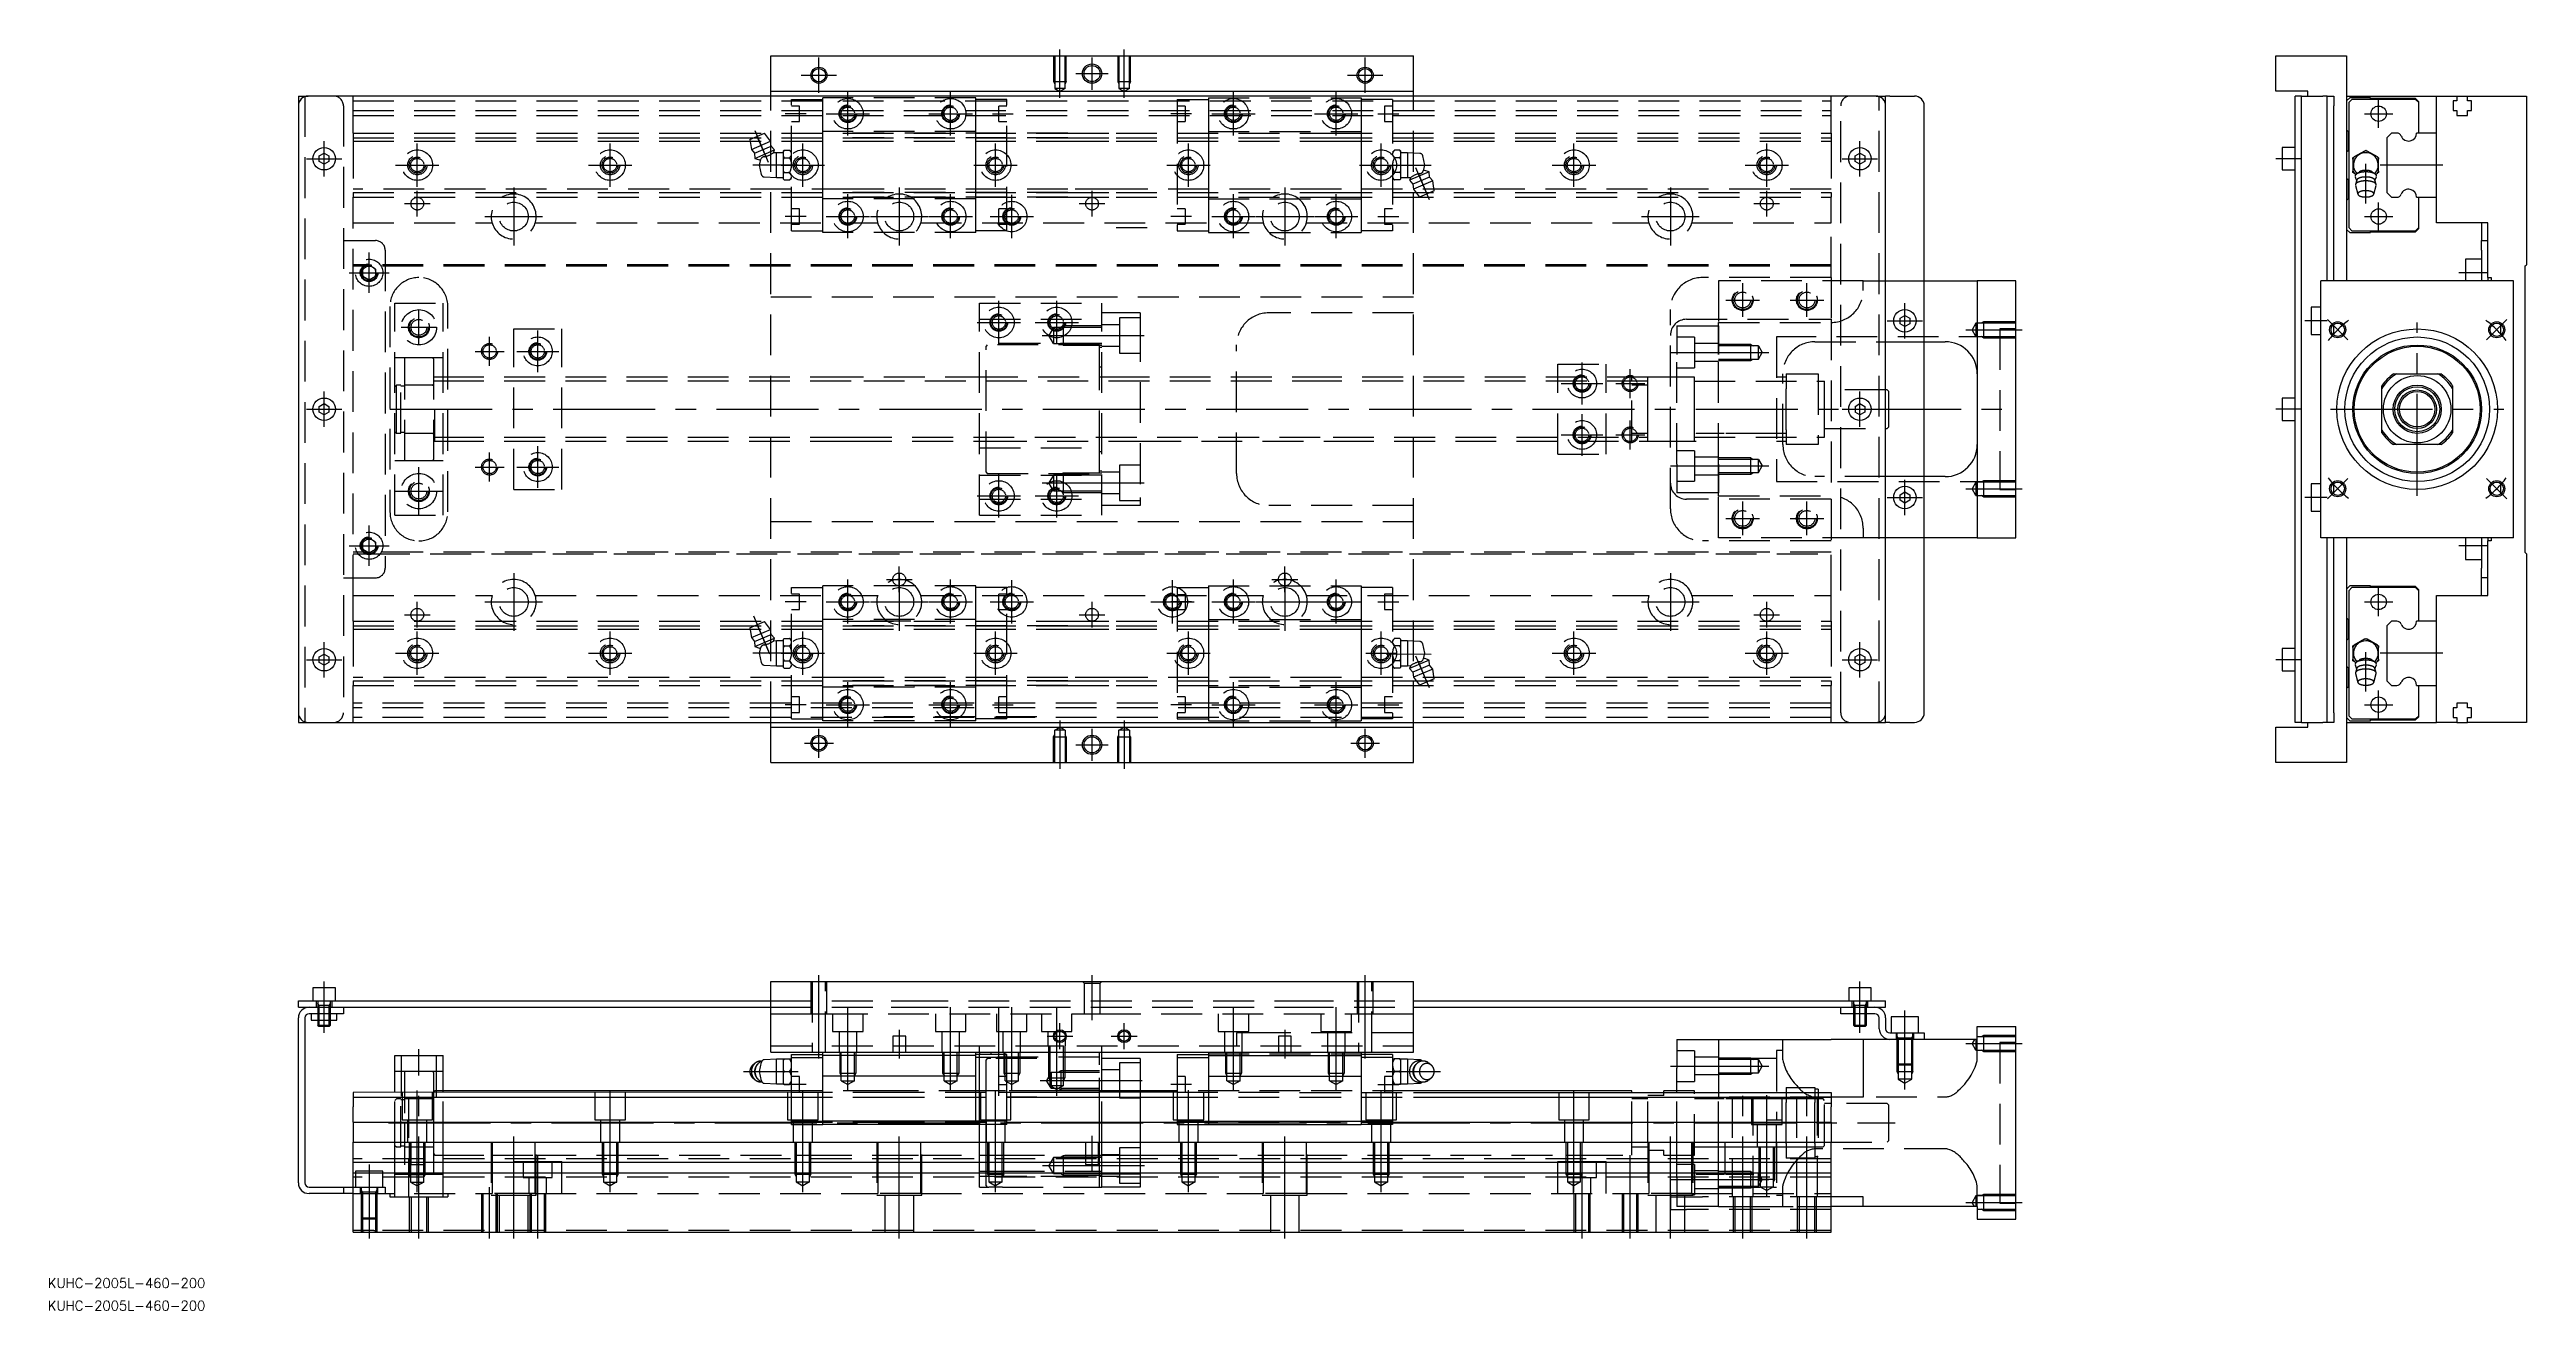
# Model space of a CAD drawing. Extents: x -94 to 676, y -24 to 368.
import ezdxf

# ---------------------------------------------------------------- set-up
doc = ezdxf.new("R2010")
doc.units = 0
doc.linetypes.add('CENTER', pattern=[50.8, 31.75, -6.35, 6.35, -6.35])
doc.linetypes.add('DASHED', pattern=[19.05, 12.7, -6.35])
doc.layers.get('0').update_dxf_attribs({"linetype": 'CONTINUOUS'})
doc.layers.add('CENTER', color=1, linetype='CENTER')
doc.styles.get("Standard").update_dxf_attribs({"font": 'txt.shx', "height": 3, "bigfont": 'bigfont.shx'})

msp = doc.modelspace()

# ---------------------------------------------------------------- texts
at = {"color": 7, "linetype": 'CONTINUOUS'}
for p in [(-94.97, -17.38), (-94.97, -24.41)]:
    msp.add_text('KUHC-2005L-460-200', height=3, dxfattribs=at).set_placement(p)

# ---------------------------------------------------------------- linework, layer by layer
at = {"color": 7, "linetype": 'CONTINUOUS'}
for p, q in [((130, 366.21), (330, 366.21)), ((130, 355.21), (130, 366.21)), ((330, 355.21), (330, 366.21)), ((598.44, 355.21), (598.44, 366.21)), ((598.44, 366.21), (620.44, 366.21)), ((620.44, 366.21), (620.44, 296.21)), ((130, 355.21), (330, 355.21)), ((130, 353.7), (130, 355.21)), ((330, 353.7), (330, 355.21)), ((608.44, 355.21), (598.44, 355.21)), ((608.44, 353.7), (608.44, 355.21)), ((-17, 353.7), (-14, 353.7)), ((-17, 353.7), (-17, 350.7)), ((-17, 350.7), (-17, 161.7)), ((474, 353.7), (-14, 353.7)), ((474, 353.7), (477, 353.7)), ((478.33, 353.7), (477, 353.7)), ((477, 350.7), (477, 353.7)), ((477, 161.7), (477, 350.7)), ((478.33, 353.7), (486, 353.7)), ((489, 161.7), (489, 350.7)), ((604.44, 350.7), (604.44, 353.7)), ((606.44, 353.7), (604.44, 353.7)), ((604.44, 161.7), (604.44, 350.7)), ((606.44, 353.7), (609.77, 353.7)), ((606.44, 350.7), (606.44, 353.7)), ((606.44, 161.7), (606.44, 350.7)), ((609.77, 353.7), (613.11, 353.7)), ((614.44, 353.7), (613.11, 353.7)), ((614.44, 350.7), (614.44, 353.7)), ((614.44, 353.7), (616.44, 353.7)), ((614.44, 296.21), (614.44, 350.7)), ((616.44, 353.7), (616.44, 350.7)), ((616.44, 296.21), (616.44, 350.7)), ((620.44, 353.7), (648.44, 353.7)), ((621.43, 353.21), (620.44, 352.22)), ((622.13, 352.66), (621.14, 351.67)), ((621.14, 351.67), (621.14, 312.74)), ((627.94, 353.21), (621.43, 353.21)), ((641.94, 352.66), (622.13, 352.66)), ((627.94, 352.96), (627.94, 353.21)), ((641.94, 352.96), (627.94, 352.96)), ((642.94, 351.96), (641.94, 352.96)), ((642.94, 351.66), (641.94, 352.66)), ((642.94, 351.66), (642.94, 351.96)), ((642.94, 342.21), (642.94, 351.66)), ((648.44, 342.21), (648.44, 353.7)), ((648.44, 353.7), (654.74, 353.7)), ((653.59, 352.21), (653.59, 349.21)), ((654.74, 352.21), (653.59, 352.21)), ((653.59, 349.21), (654.74, 349.21)), ((654.74, 353.7), (654.74, 352.21)), ((654.74, 353.7), (658.14, 353.7)), ((654.74, 349.21), (654.74, 347.71)), ((654.74, 347.71), (658.14, 347.71)), ((658.14, 353.7), (676.44, 353.7)), ((658.14, 352.21), (658.14, 353.7)), ((659.29, 352.21), (658.14, 352.21)), ((658.14, 347.71), (658.14, 349.21)), ((658.14, 349.21), (659.29, 349.21)), ((659.29, 349.21), (659.29, 352.21)), ((676.44, 353.7), (676.44, 301.21)), ((620.44, 343.21), (620.94, 342.71)), ((620.94, 342.71), (620.94, 336.71)), ((634.4, 342.21), (632.94, 340.75)), ((632.94, 340.75), (632.94, 323.66)), ((636.05, 342.21), (634.4, 342.21)), ((648.44, 342.21), (642.26, 342.21)), ((648.44, 322.21), (648.44, 342.21)), ((648.44, 322.21), (648.44, 342.21)), ((-10.5, 335.07), (-9, 335.94)), ((-10.5, 333.34), (-10.5, 335.07)), ((-9, 332.47), (-10.5, 333.34)), ((-9, 335.94), (-7.5, 335.07)), ((-7.5, 333.34), (-9, 332.47)), ((-7.5, 335.07), (-7.5, 333.34)), ((467.5, 335.07), (469, 335.94)), ((467.5, 333.34), (467.5, 335.07)), ((469, 332.47), (467.5, 333.34)), ((469, 335.94), (470.5, 335.07)), ((470.5, 333.34), (469, 332.47)), ((470.5, 335.07), (470.5, 333.34)), ((604.44, 337.7), (600.44, 337.7)), ((600.44, 337.7), (600.44, 334.2)), ((600.44, 334.2), (600.44, 330.7)), ((620.94, 336.71), (620.44, 336.21)), ((622.45, 334.51), (622.85, 334.74)), ((622.45, 334.05), (622.45, 334.51)), ((622.45, 334.05), (622.45, 330.36)), ((626.04, 336.59), (622.85, 334.74)), ((626.04, 336.59), (626.44, 336.82)), ((626.44, 336.82), (626.84, 336.59)), ((630.03, 334.74), (626.84, 336.59)), ((630.03, 334.74), (630.44, 334.51)), ((630.44, 334.51), (630.44, 334.05)), ((630.44, 330.36), (630.44, 334.05)), ((600.44, 330.7), (604.44, 330.7)), ((620.44, 328.2), (620.94, 327.71)), ((620.94, 327.71), (620.94, 321.71)), ((622.45, 329.9), (622.45, 330.36)), ((622.85, 329.67), (622.45, 329.9)), ((622.85, 329.67), (623.42, 329.34)), ((623.13, 328.6), (623.58, 327.39)), ((623.63, 327.54), (623.2, 326.18)), ((623.2, 325.89), (623.95, 323.16)), ((624.1, 329.85), (623.48, 329.39)), ((624.1, 329.85), (624.45, 330.09)), ((624.45, 330.09), (625.01, 330.39)), ((627.86, 330.39), (628.43, 330.09)), ((628.43, 330.09), (628.78, 329.85)), ((629.4, 329.39), (628.78, 329.85)), ((628.93, 323.16), (629.68, 325.89)), ((629.68, 326.18), (629.25, 327.54)), ((629.3, 327.39), (629.75, 328.6)), ((629.46, 329.34), (630.03, 329.67)), ((630.44, 329.9), (630.03, 329.67)), ((630.44, 330.36), (630.44, 329.9)), ((620.94, 321.71), (620.44, 321.21)), ((632.94, 323.66), (634.4, 322.21)), ((634.4, 322.21), (636.05, 322.21)), ((642.26, 322.21), (648.44, 322.21)), ((642.94, 312.75), (642.94, 322.21)), ((648.44, 314.21), (648.44, 322.21)), ((620.44, 312.19), (621.43, 311.21)), ((621.14, 312.74), (622.13, 311.76)), ((621.43, 311.21), (627.94, 311.21)), ((622.13, 311.76), (641.94, 311.76)), ((627.94, 311.46), (641.94, 311.46)), ((627.94, 311.21), (627.94, 311.46)), ((641.94, 311.76), (642.94, 312.75)), ((641.94, 311.46), (642.94, 312.45)), ((642.94, 312.45), (642.94, 312.75)), ((664.44, 314.21), (648.44, 314.21)), ((662.44, 314.21), (662.44, 308.71)), ((662.44, 305.71), (662.44, 308.71)), ((662.44, 308.71), (664.44, 308.71)), ((664.44, 297.21), (664.44, 314.21)), ((657.44, 302.96), (657.44, 296.21)), ((662.44, 302.96), (657.44, 302.96)), ((662.44, 305.71), (662.44, 296.21)), ((675.94, 300.71), (676.44, 301.21)), ((675.94, 300.71), (675.94, 211.71)), ((489, 296.21), (505.5, 296.21)), ((505.5, 296.21), (505.5, 216.21)), ((517.5, 296.21), (505.5, 296.21)), ((517.5, 216.21), (517.5, 296.21)), ((612.44, 216.21), (612.44, 296.21)), ((672.44, 296.21), (612.44, 296.21)), ((664.44, 297.21), (664.44, 296.21)), ((664.44, 297.21), (665.44, 297.21)), ((665.44, 297.21), (665.44, 296.21)), ((672.44, 216.21), (672.44, 296.21)), ((481.5, 284.57), (483, 285.44)), ((483, 285.44), (484.5, 284.57)), ((609.44, 287.96), (609.44, 279.46)), ((612.44, 287.96), (609.44, 287.96)), ((481.5, 282.84), (481.5, 284.57)), ((483, 281.97), (481.5, 282.84)), ((484.5, 282.84), (483, 281.97)), ((484.5, 284.57), (484.5, 282.84)), ((609.44, 279.46), (612.44, 279.46)), ((616.44, 279.31), (616.44, 282.6)), ((668.44, 279.31), (668.44, 282.6)), ((489, 277.21), (495.5, 277.21)), ((631.44, 262.6), (631.44, 263.54)), ((631.44, 249.81), (631.44, 262.6)), ((635.1, 267.21), (636.05, 267.21)), ((636.05, 267.21), (648.83, 267.21)), ((648.83, 267.21), (649.78, 267.21)), ((653.44, 263.54), (653.44, 262.6)), ((653.44, 262.6), (653.44, 249.81)), ((-10.5, 257.07), (-9, 257.94)), ((-10.5, 255.34), (-10.5, 257.07)), ((-9, 254.47), (-10.5, 255.34)), ((-9, 257.94), (-7.5, 257.07)), ((-7.5, 255.34), (-9, 254.47)), ((-7.5, 257.07), (-7.5, 255.34)), ((467.5, 257.07), (469, 257.94)), ((467.5, 257.07), (467.5, 255.34)), ((469, 254.47), (467.5, 255.34)), ((469, 257.94), (470.5, 257.07)), ((470.5, 255.34), (469, 254.47)), ((470.5, 257.07), (470.5, 255.34)), ((600.44, 259.7), (600.44, 256.2)), ((604.44, 259.7), (600.44, 259.7)), ((600.44, 256.2), (600.44, 252.7)), ((600.44, 252.7), (604.44, 252.7)), ((631.44, 248.87), (631.44, 249.81)), ((653.44, 249.81), (653.44, 248.87)), ((636.05, 245.21), (635.1, 245.21)), ((648.83, 245.21), (636.05, 245.21)), ((649.78, 245.21), (648.83, 245.21)), ((495.5, 235.21), (489, 235.21)), ((612.44, 232.96), (609.44, 232.96)), ((609.44, 232.96), (609.44, 228.71)), ((616.44, 229.81), (616.44, 233.1)), ((668.44, 229.81), (668.44, 233.1)), ((481.5, 229.57), (483, 230.44)), ((481.5, 227.84), (481.5, 229.57)), ((483, 226.97), (481.5, 227.84)), ((483, 230.44), (484.5, 229.57)), ((484.5, 227.84), (483, 226.97)), ((484.5, 229.57), (484.5, 227.84)), ((609.44, 228.71), (609.44, 224.46)), ((609.44, 224.46), (612.44, 224.46)), ((505.5, 216.21), (489, 216.21)), ((505.5, 216.21), (517.5, 216.21)), ((672.44, 216.21), (612.44, 216.21)), ((614.44, 161.7), (614.44, 216.21)), ((616.44, 161.7), (616.44, 216.21)), ((620.44, 216.21), (620.44, 146.21)), ((657.44, 216.21), (657.44, 213.71)), ((662.44, 216.21), (662.44, 206.71)), ((664.44, 216.21), (664.44, 215.21)), ((665.44, 216.21), (665.44, 215.21)), ((657.44, 213.71), (657.44, 209.46)), ((657.44, 209.46), (662.44, 209.46)), ((664.44, 198.21), (664.44, 215.21)), ((665.44, 215.21), (664.44, 215.21)), ((676.44, 211.21), (675.94, 211.71)), ((676.44, 211.21), (676.44, 158.7)), ((621.43, 201.21), (620.44, 200.22)), ((622.13, 200.66), (621.14, 199.67)), ((627.94, 201.21), (621.43, 201.21)), ((641.94, 200.66), (622.13, 200.66)), ((627.94, 200.96), (627.94, 201.21)), ((641.94, 200.96), (627.94, 200.96)), ((642.94, 199.96), (641.94, 200.96)), ((642.94, 199.66), (641.94, 200.66)), ((662.44, 203.71), (662.44, 206.71)), ((664.44, 203.71), (662.44, 203.71)), ((662.44, 198.21), (662.44, 203.71)), ((621.14, 199.67), (621.14, 160.74)), ((642.94, 199.66), (642.94, 199.96)), ((642.94, 190.21), (642.94, 199.66)), ((648.44, 190.21), (648.44, 198.21)), ((648.44, 198.21), (664.44, 198.21)), ((620.44, 191.21), (620.94, 190.71)), ((620.94, 190.71), (620.94, 184.71)), ((634.4, 190.21), (632.94, 188.75)), ((632.94, 188.75), (632.94, 171.66)), ((636.05, 190.21), (634.4, 190.21)), ((648.44, 190.21), (642.26, 190.21)), ((648.44, 170.21), (648.44, 190.21)), ((648.44, 170.21), (648.44, 190.21)), ((-10.5, 179.07), (-9, 179.94)), ((-10.5, 177.34), (-10.5, 179.07)), ((-9, 176.47), (-10.5, 177.34)), ((-9, 179.94), (-7.5, 179.07)), ((-7.5, 177.34), (-9, 176.47)), ((-7.5, 179.07), (-7.5, 177.34)), ((467.5, 179.07), (469, 179.94)), ((467.5, 177.34), (467.5, 179.07)), ((469, 176.47), (467.5, 177.34)), ((469, 179.94), (470.5, 179.07)), ((470.5, 177.34), (469, 176.47)), ((470.5, 179.07), (470.5, 177.34)), ((604.44, 181.71), (600.44, 181.71)), ((600.44, 181.71), (600.44, 178.21)), ((600.44, 178.21), (600.44, 174.71)), ((620.94, 184.71), (620.44, 184.21)), ((622.45, 182.51), (622.85, 182.74)), ((622.45, 182.05), (622.45, 182.51)), ((622.45, 182.05), (622.45, 178.36)), ((622.45, 177.9), (622.45, 178.36)), ((622.85, 177.67), (622.45, 177.9)), ((626.04, 184.59), (622.85, 182.74)), ((622.85, 177.67), (623.42, 177.34)), ((624.1, 177.85), (623.48, 177.39)), ((624.1, 177.85), (624.45, 178.09)), ((624.45, 178.09), (625.01, 178.39)), ((626.04, 184.59), (626.44, 184.82)), ((626.44, 184.82), (626.84, 184.59)), ((630.03, 182.74), (626.84, 184.59)), ((627.86, 178.39), (628.43, 178.09)), ((628.43, 178.09), (628.78, 177.85)), ((629.4, 177.39), (628.78, 177.85)), ((629.46, 177.34), (630.03, 177.67)), ((630.03, 182.74), (630.44, 182.51)), ((630.44, 177.9), (630.03, 177.67)), ((630.44, 182.51), (630.44, 182.05)), ((630.44, 178.36), (630.44, 182.05)), ((630.44, 178.36), (630.44, 177.9)), ((600.44, 174.71), (604.44, 174.71)), ((620.44, 176.21), (620.94, 175.71)), ((620.94, 169.71), (620.44, 169.21)), ((620.94, 175.71), (620.94, 169.71)), ((623.13, 176.6), (623.58, 175.39)), ((623.63, 175.54), (623.2, 174.18)), ((623.2, 173.89), (623.95, 171.16)), ((628.93, 171.16), (629.68, 173.89)), ((629.68, 174.18), (629.25, 175.54)), ((629.3, 175.39), (629.75, 176.6)), ((632.94, 171.66), (634.4, 170.21)), ((634.4, 170.21), (636.05, 170.21)), ((642.26, 170.21), (648.44, 170.21)), ((642.94, 160.75), (642.94, 170.21)), ((648.44, 158.7), (648.44, 170.21)), ((653.59, 163.21), (653.59, 160.21)), ((654.74, 163.21), (653.59, 163.21)), ((654.74, 164.71), (654.74, 163.21)), ((658.14, 164.71), (654.74, 164.71)), ((658.14, 163.21), (658.14, 164.71)), ((659.29, 163.21), (658.14, 163.21)), ((659.29, 160.21), (659.29, 163.21)), ((-17, 161.7), (-17, 158.7)), ((-17, 158.7), (-14, 158.7)), ((-14, 158.7), (474, 158.7)), ((130, 157.21), (130, 158.7)), ((130, 157.21), (330, 157.21)), ((130, 146.21), (130, 157.21)), ((330, 157.21), (330, 158.7)), ((330, 146.21), (330, 157.21)), ((474, 158.7), (477, 158.7)), ((477, 158.7), (477, 161.7)), ((478.33, 158.7), (477, 158.7)), ((478.33, 158.7), (486, 158.7)), ((598.44, 146.21), (598.44, 157.21)), ((598.44, 157.21), (608.44, 157.21)), ((604.44, 158.7), (604.44, 161.7)), ((606.44, 158.7), (604.44, 158.7)), ((606.44, 158.7), (606.44, 161.7)), ((606.44, 158.7), (609.77, 158.7)), ((608.44, 157.21), (608.44, 158.7)), ((609.77, 158.7), (613.11, 158.7)), ((614.44, 158.7), (613.11, 158.7)), ((614.44, 158.7), (614.44, 161.7)), ((616.44, 158.7), (614.44, 158.7)), ((616.44, 161.7), (616.44, 158.7)), ((620.44, 160.19), (621.43, 159.21)), ((620.44, 158.7), (648.44, 158.7)), ((621.14, 160.74), (622.13, 159.76)), ((621.43, 159.21), (627.94, 159.21)), ((622.13, 159.76), (641.94, 159.76)), ((627.94, 159.46), (641.94, 159.46)), ((627.94, 159.21), (627.94, 159.46)), ((641.94, 159.76), (642.94, 160.75)), ((641.94, 159.46), (642.94, 160.45)), ((642.94, 160.45), (642.94, 160.75)), ((654.74, 158.7), (648.44, 158.7)), ((653.59, 160.21), (654.74, 160.21)), ((654.74, 160.21), (654.74, 158.7)), ((654.74, 158.7), (658.14, 158.7)), ((658.14, 160.21), (659.29, 160.21)), ((658.14, 158.7), (658.14, 160.21)), ((676.44, 158.7), (658.14, 158.7)), ((130, 146.21), (330, 146.21)), ((620.44, 146.21), (598.44, 146.21)), ((130, 78), (330, 78)), ((130, 56), (130, 78)), ((330, 56), (330, 78)), ((-17, 72), (-14, 72)), ((-17, 70), (-17, 72)), ((-17, 70), (-14, 70)), ((-14, 72), (130, 72)), ((-14, 70), (-13.67, 70)), ((-13.67, 70), (-6, 70)), ((-13.67, 70), (-6, 70)), ((-5.5, 76), (-12.5, 76)), ((-12.5, 76), (-12.5, 72)), ((-6, 70), (130, 70)), ((-5.5, 72), (-5.5, 76)), ((-3, 70), (-3, 68)), ((330, 72), (474, 72)), ((330, 70), (466, 70)), ((463, 68), (463, 70)), ((465.5, 76), (465.5, 72)), ((472.5, 76), (465.5, 76)), ((466, 70), (473.67, 70)), ((466, 70), (473.67, 70)), ((472.5, 72), (472.5, 76)), ((473.67, 70), (474, 70)), ((474, 72), (477, 72)), ((474, 70), (477, 70)), ((477, 70), (477, 72)), ((-17, 15.33), (-17, 66.67)), ((-15, 66.67), (-15, 15.33)), ((-6, 68), (-13.67, 68)), ((-13, 68), (-13, 66)), ((-13, 66), (-5, 66)), ((-11, 68), (-11, 64.38)), ((-11, 64.38), (-7, 64.38)), ((-10.62, 64), (-11, 64.38)), ((-7.38, 64), (-10.62, 64)), ((-7.38, 64), (-7, 64.38)), ((-7, 64.38), (-7, 68)), ((-3, 68), (-6, 68)), ((-5, 66), (-5, 68)), ((466, 68), (463, 68)), ((473.67, 68), (466, 68)), ((467, 68), (467, 64.38)), ((467, 64.38), (471, 64.38)), ((467.38, 64), (467, 64.38)), ((470.62, 64), (467.38, 64)), ((470.62, 64), (471, 64.38)), ((471, 64.38), (471, 68)), ((475, 63.33), (475, 66.67)), ((477, 66.67), (477, 63.33)), ((478.33, 62), (486, 62)), ((478.75, 67), (478.75, 62)), ((487.25, 67), (478.75, 67)), ((486, 62), (489, 62)), ((487.25, 62), (487.25, 67)), ((489, 62), (489, 60)), ((505.5, 64), (517.5, 64)), ((505.5, 60), (505.5, 64)), ((517.5, 4), (517.5, 64)), ((13, 43.5), (13, 55)), ((13, 55), (28, 55)), ((28, 43.5), (28, 55)), ((130, 56), (330, 56)), ((134, 53.59), (134, 53.99)), ((134, 53.99), (134.21, 53.99)), ((134.21, 53.99), (134, 53.59)), ((134.21, 53.99), (135.89, 53.99)), ((135.89, 53.99), (136.5, 53.99)), ((136.5, 55.3), (146.2, 55.3)), ((136.5, 54.31), (136.5, 55.3)), ((136.5, 54.31), (146.2, 54.31)), ((136.5, 53.99), (136.5, 54.31)), ((136.5, 46), (136.5, 53.99)), ((146.2, 55.01), (146.2, 56)), ((193.8, 55.01), (146.2, 55.01)), ((146.2, 48.5), (146.2, 55.01)), ((193.8, 55.01), (193.8, 56)), ((203.5, 55.3), (193.8, 55.3)), ((193.8, 48.5), (193.8, 55.01)), ((203.5, 54.31), (193.8, 54.31)), ((195, 56), (195, 55.3)), ((203.5, 54.31), (203.5, 55.3)), ((203.5, 34.5), (203.5, 54.31)), ((233, 43.5), (233, 56)), ((237.5, 54), (233, 54)), ((245, 54), (237.5, 54)), ((245, 54), (245, 50)), ((256.5, 55.3), (266.2, 55.3)), ((256.5, 55.3), (256.5, 54.31)), ((256.5, 54.31), (256.5, 34.5)), ((256.5, 54.31), (266.2, 54.31)), ((266.2, 56), (266.2, 55.01)), ((266.2, 55.01), (313.8, 55.01)), ((266.2, 55.01), (266.2, 48.5)), ((313.8, 56), (313.8, 55.01)), ((323.5, 55.3), (313.8, 55.3)), ((313.8, 55.01), (313.8, 48.5)), ((323.5, 54.31), (313.8, 54.31)), ((323.5, 55.3), (323.5, 54.31)), ((323.5, 54.31), (323.5, 53.99)), ((323.5, 53.99), (323.5, 46)), ((323.5, 53.99), (324.11, 53.99)), ((325.79, 53.99), (324.11, 53.99)), ((325.79, 53.99), (326, 53.99)), ((326, 53.59), (325.79, 53.99)), ((326, 53.99), (326, 53.59)), ((412, 60), (412, 51.06)), ((412, 60), (412.4, 60)), ((412.4, 60), (424.6, 60)), ((424.6, 60), (425, 60)), ((425, 60), (460, 60)), ((425, 60), (425, 43.5)), ((470, 60), (460, 60)), ((470, 60), (470, 42)), ((478.33, 60), (470, 60)), ((486, 60), (478.33, 60)), ((489, 60), (486, 60)), ((505.5, 60), (489, 60)), ((125.18, 52.62), (124.43, 52.01)), ((124.43, 47.99), (125.18, 47.38)), ((125.71, 52.03), (125.49, 51.73)), ((125.49, 48.27), (125.71, 47.97)), ((127.07, 52.9), (126.4, 50)), ((126.4, 50), (127.07, 47.1)), ((131.8, 53.87), (127.99, 53.68)), ((127.99, 46.32), (131.8, 46.12)), ((134, 53.87), (131.8, 53.87)), ((131.8, 50), (131.8, 53.87)), ((131.8, 46.12), (131.8, 50)), ((134, 50.4), (134, 53.59)), ((134, 50.4), (134.21, 50)), ((134, 49.6), (134, 50.4)), ((134.21, 50), (134, 49.6)), ((134, 46.41), (134, 49.6)), ((134, 46), (134, 46.41)), ((134, 46.41), (134.21, 46)), ((134.21, 50), (135.89, 50)), ((146.2, 34.5), (146.2, 48.5)), ((193.8, 48.5), (146.2, 48.5)), ((193.8, 34.5), (193.8, 48.5)), ((245, 50), (245, 43.6)), ((266.2, 48.5), (313.8, 48.5)), ((266.2, 48.5), (266.2, 34.5)), ((313.8, 48.5), (313.8, 34.5)), ((325.79, 50), (324.11, 50)), ((325.79, 50), (326, 50.4)), ((326, 49.6), (325.79, 50)), ((325.79, 46), (326, 46.41)), ((328.2, 53.87), (326, 53.87)), ((326, 53.59), (326, 50.4)), ((326, 50.4), (326, 49.6)), ((326, 49.6), (326, 46.41)), ((326, 46.41), (326, 46)), ((328.2, 53.87), (328.2, 46.12)), ((332.01, 53.68), (328.2, 53.87)), ((328.2, 46.12), (332.01, 46.32)), ((331.02, 52.43), (330.7, 52.11)), ((330.7, 47.89), (331.02, 47.57)), ((335.57, 52.01), (334.82, 52.62)), ((334.82, 47.38), (335.57, 47.99)), ((412, 43.5), (412, 51.06)), ((0, 43.6), (136.5, 43.65)), ((0, 43.5), (0, 42.04)), ((0, 42.04), (136.5, 42.04)), ((0, 42.04), (0, 40.39)), ((0, 40.39), (0, 39)), ((0, 34.18), (0, 39)), ((136.5, 44), (28, 44)), ((131.8, 46.12), (134, 46.12)), ((134.21, 46), (134, 46)), ((134.21, 46), (135.89, 46)), ((136.5, 46), (135.89, 46)), ((136.5, 34.5), (136.5, 46)), ((203.5, 43.6), (232.28, 43.6)), ((203.5, 42.04), (256.5, 42.04)), ((256.5, 43.6), (232.28, 43.6)), ((256.5, 44), (245, 44)), ((323.5, 46), (323.5, 34.5)), ((324.11, 46), (323.5, 46)), ((325.79, 46), (324.11, 46)), ((326, 46), (325.79, 46)), ((326, 46.12), (328.2, 46.12)), ((398, 44), (330, 44)), ((330, 43.5), (460, 43.5)), ((330, 42.04), (460, 42.04)), ((398, 43.5), (398, 44)), ((412, 44), (408, 44)), ((408, 43.5), (408, 44)), ((460, 43.5), (460, 42.04)), ((460, 42.04), (460, 40.39)), ((470, 42), (460, 42)), ((460, 40.39), (460, 39)), ((460, 34.18), (460, 39)), ((0, 34.18), (136.5, 34.18)), ((0, 34.18), (0, 28)), ((136.5, 34.5), (146.2, 34.5)), ((136.5, 33.5), (136.5, 34.5)), ((136.5, 33.5), (146.2, 33.5)), ((193.8, 34.5), (146.2, 34.5)), ((146.2, 33.5), (146.2, 34.5)), ((193.8, 33.5), (146.2, 33.5)), ((203.5, 34.5), (193.8, 34.5)), ((193.8, 33.5), (193.8, 34.5)), ((203.5, 33.5), (193.8, 33.5)), ((203.5, 33.5), (203.5, 34.5)), ((203.5, 34.18), (256.5, 34.18)), ((256.5, 34.5), (256.5, 33.5)), ((256.5, 34.5), (266.2, 34.5)), ((256.5, 33.5), (266.2, 33.5)), ((266.2, 34.5), (313.8, 34.5)), ((266.2, 34.5), (266.2, 33.5)), ((266.2, 33.5), (313.8, 33.5)), ((323.5, 34.5), (313.8, 34.5)), ((313.8, 34.5), (313.8, 33.5)), ((323.5, 33.5), (313.8, 33.5)), ((323.5, 34.5), (323.5, 33.5)), ((323.5, 34.18), (460, 34.18)), ((460, 34.18), (460, 28)), ((0, 28), (460, 28)), ((0, 21.7), (0, 28)), ((460, 21.7), (460, 28)), ((460, 21.7), (0, 21.7)), ((0, 18.3), (0, 21.7)), ((460, 18.3), (0, 18.3)), ((0, 0), (0, 18.3)), ((460, 18.3), (460, 21.7)), ((460, 0), (460, 18.3)), ((-13.67, 14), (-6, 14)), ((-6, 12), (-13.67, 12)), ((-6, 14), (-3, 14)), ((-3, 12), (-6, 12)), ((-3, 14), (0, 14)), ((-3, 14), (-3, 12)), ((0, 12), (-3, 12)), ((470, 11), (460, 11)), ((470, 8), (460, 8)), ((470, 8), (470, 11)), ((505.5, 8), (470, 8)), ((505.5, 8), (505.5, 4)), ((0, 0), (460, 0)), ((505.5, 4), (517.5, 4))]:
    msp.add_line(p, q, dxfattribs=at)
at = {"color": 3, "linetype": 'DASHED'}
for p, q in [((218, 366.21), (218, 358.21)), ((218.38, 366.21), (218.38, 358.21)), ((221.62, 358.21), (221.62, 366.21)), ((222, 358.21), (222, 366.21)), ((238, 366.21), (238, 358.21)), ((238.38, 366.21), (238.38, 358.21)), ((241.62, 358.21), (241.62, 366.21)), ((242, 358.21), (242, 366.21)), ((218, 358.21), (220, 358.21)), ((218, 358.21), (218.38, 357.55)), ((218.38, 358.21), (218.38, 356.11)), ((221.62, 356.11), (218.38, 356.11)), ((218.38, 356.11), (220, 355.17)), ((220, 358.21), (222, 358.21)), ((221.62, 356.11), (220, 355.17)), ((221.62, 356.11), (221.62, 358.21)), ((222, 358.21), (221.62, 357.55)), ((238, 358.21), (240, 358.21)), ((238, 358.21), (238.38, 357.55)), ((238.38, 358.21), (238.38, 356.11)), ((241.62, 356.11), (238.38, 356.11)), ((238.38, 356.11), (240, 355.17)), ((240, 358.21), (242, 358.21)), ((241.62, 356.11), (240, 355.17)), ((241.62, 356.11), (241.62, 358.21)), ((242, 358.21), (241.62, 357.55)), ((-15, 353.7), (-15, 158.7)), ((-3, 350.7), (-3, 161.7)), ((0, 342.21), (0, 353.7)), ((0, 352.21), (460, 352.21)), ((0, 349.21), (460, 349.21)), ((0, 347.71), (460, 347.71)), ((130, 158.7), (130, 353.7)), ((136.5, 352.66), (146.2, 352.66)), ((136.5, 351.67), (136.5, 352.66)), ((136.5, 312.74), (136.5, 351.67)), ((139, 350.61), (136.5, 350.61)), ((139, 345.81), (139, 350.61)), ((193.8, 353.21), (146.2, 353.21)), ((146.2, 352.22), (146.2, 353.21)), ((146.2, 343.21), (146.2, 352.22)), ((193.8, 352.22), (193.8, 353.21)), ((203.5, 352.66), (193.8, 352.66)), ((193.8, 343.21), (193.8, 352.22)), ((201, 345.81), (201, 350.61)), ((203.5, 350.61), (201, 350.61)), ((203.5, 351.67), (203.5, 352.66)), ((203.5, 312.74), (203.5, 351.67)), ((252.45, 352.22), (257.55, 352.22)), ((256.5, 352.66), (256.5, 351.67)), ((256.5, 352.66), (266.2, 352.66)), ((256.5, 351.67), (256.5, 312.74)), ((259, 350.61), (256.5, 350.61)), ((259, 350.61), (259, 345.81)), ((266.2, 353.21), (313.8, 353.21)), ((266.2, 353.21), (266.2, 352.22)), ((266.2, 352.22), (266.2, 343.21)), ((313.8, 353.21), (313.8, 352.22)), ((323.5, 352.66), (313.8, 352.66)), ((313.8, 352.22), (313.8, 343.21)), ((321, 350.61), (321, 345.81)), ((323.5, 350.61), (321, 350.61)), ((323.5, 352.66), (323.5, 351.67)), ((323.5, 351.67), (323.5, 312.74)), ((330, 158.7), (330, 353.7)), ((460, 342.21), (460, 353.7)), ((463, 161.7), (463, 350.7)), ((475, 158.7), (475, 353.7)), ((0, 342.21), (155.5, 342.21)), ((0, 342.21), (0, 340.75)), ((0, 340.75), (155.5, 340.75)), ((0, 340.75), (0, 323.66)), ((0, 339.7), (155.5, 339.7)), ((123.5, 340.17), (128.1, 342.13)), ((123.5, 340.17), (123.97, 337.11)), ((123.97, 337.11), (129.97, 339.66)), ((129.97, 339.66), (128.1, 342.13)), ((130.17, 338.11), (129.97, 339.66)), ((136.5, 345.81), (139, 345.81)), ((146.2, 342.71), (146.2, 343.21)), ((193.8, 342.71), (146.2, 342.71)), ((146.2, 336.71), (146.2, 342.71)), ((155.5, 342.21), (222.5, 342.21)), ((222.5, 342.21), (155.5, 342.21)), ((155.5, 340.75), (222.5, 340.75)), ((222.5, 340.75), (155.5, 340.75)), ((155.5, 339.7), (222.5, 339.7)), ((155.5, 339.7), (222.5, 339.7)), ((193.8, 342.71), (193.8, 343.21)), ((193.8, 336.71), (193.8, 342.71)), ((201, 345.81), (203.5, 345.81)), ((222.5, 342.21), (237.5, 342.21)), ((222.5, 340.75), (237.5, 340.75)), ((222.5, 339.7), (237.5, 339.7)), ((237.5, 342.21), (304.5, 342.21)), ((237.5, 342.21), (304.5, 342.21)), ((237.5, 340.75), (304.5, 340.75)), ((237.5, 340.75), (304.5, 340.75)), ((237.5, 339.7), (304.5, 339.7)), ((237.5, 339.7), (304.5, 339.7)), ((256.5, 345.81), (259, 345.81)), ((266.2, 343.21), (266.2, 342.71)), ((266.2, 342.71), (313.8, 342.71)), ((266.2, 342.71), (266.2, 336.71)), ((304.5, 342.21), (460, 342.21)), ((304.5, 340.75), (460, 340.75)), ((304.5, 339.7), (460, 339.7)), ((313.8, 343.21), (313.8, 342.71)), ((313.8, 342.71), (313.8, 336.71)), ((321, 345.81), (323.5, 345.81)), ((460, 342.21), (460, 340.75)), ((460, 340.75), (460, 323.66)), ((123.97, 337.11), (124.95, 335.9)), ((124.95, 335.9), (130.17, 338.11)), ((124.95, 335.9), (125.07, 334.32)), ((125.07, 334.32), (131.22, 336.93)), ((125.07, 334.32), (126.47, 333.83)), ((126.81, 333.97), (126.4, 332.21)), ((126.4, 332.21), (127.07, 329.3)), ((126.47, 333.83), (126.93, 334.02)), ((127.07, 334.32), (126.93, 334.02)), ((127.09, 334.37), (127.07, 334.32)), ((127.16, 334.45), (127.09, 334.37)), ((127.24, 334.53), (127.16, 334.45)), ((127.35, 334.6), (127.24, 334.53)), ((131.22, 336.93), (130.17, 338.11)), ((130.81, 336.03), (131.22, 336.93)), ((131.8, 336.08), (130.81, 336.03)), ((131.8, 328.33), (131.8, 336.08)), ((134, 336.08), (131.8, 336.08)), ((134.21, 336.82), (134, 336.61)), ((134.21, 336.82), (134, 336.59)), ((134, 336.59), (134, 336.61)), ((134, 334.74), (134, 336.59)), ((134, 334.74), (134.21, 334.51)), ((134, 334.05), (134, 334.74)), ((134.21, 334.51), (134, 334.05)), ((134, 330.36), (134, 334.05)), ((134.21, 336.82), (135.89, 336.82)), ((134.21, 334.51), (135.89, 334.51)), ((136.5, 336.21), (135.89, 336.82)), ((136.48, 335.9), (136.42, 336.07)), ((136.45, 335.33), (136.49, 335.49)), ((136.5, 335.76), (136.48, 335.9)), ((136.49, 335.49), (136.5, 335.56)), ((146.2, 336.21), (146.2, 336.71)), ((146.2, 328.2), (146.2, 336.21)), ((193.8, 336.21), (193.8, 336.71)), ((193.8, 328.2), (193.8, 336.21)), ((266.2, 336.71), (266.2, 336.21)), ((266.2, 336.21), (266.2, 328.2)), ((313.8, 336.71), (313.8, 336.21)), ((313.8, 336.21), (313.8, 328.2)), ((324.11, 336.82), (323.5, 336.21)), ((323.51, 335.84), (323.5, 335.76)), ((323.5, 335.56), (323.52, 335.43)), ((323.55, 336), (323.51, 335.84)), ((323.52, 335.43), (323.58, 335.26)), ((325.79, 336.82), (324.11, 336.82)), ((325.79, 334.51), (324.11, 334.51)), ((326, 336.61), (325.79, 336.82)), ((326, 336.59), (325.79, 336.82)), ((325.79, 334.51), (326, 334.74)), ((326, 334.05), (325.79, 334.51)), ((326, 336.61), (326, 336.59)), ((326, 336.59), (326, 334.74)), ((328.2, 336.08), (326, 336.08)), ((326, 334.74), (326, 334.05)), ((326, 334.05), (326, 330.36)), ((328.2, 336.08), (328.2, 328.33)), ((332.01, 335.88), (328.2, 336.08)), ((333.6, 332.21), (332.93, 335.11)), ((333.19, 330.44), (333.6, 332.21)), ((155.5, 324.71), (0, 324.71)), ((127.99, 328.53), (131.8, 328.33)), ((131.8, 328.33), (134, 328.33)), ((134, 329.67), (134, 330.36)), ((134, 330.36), (134.21, 329.9)), ((134.21, 329.9), (134, 329.67)), ((134, 327.82), (134, 329.67)), ((134, 327.81), (134, 327.82)), ((134, 327.82), (134.21, 327.59)), ((134, 327.81), (134.21, 327.59)), ((134.21, 329.9), (135.89, 329.9)), ((134.21, 327.59), (135.89, 327.59)), ((135.89, 327.59), (136.5, 328.2)), ((136.48, 328.98), (136.42, 329.15)), ((136.45, 328.41), (136.49, 328.57)), ((136.5, 328.85), (136.48, 328.98)), ((136.49, 328.57), (136.5, 328.65)), ((146.2, 327.71), (146.2, 328.2)), ((146.2, 321.71), (146.2, 327.71)), ((222.5, 324.71), (155.5, 324.71)), ((222.5, 324.71), (155.5, 324.71)), ((193.8, 327.71), (193.8, 328.2)), ((193.8, 321.71), (193.8, 327.71)), ((237.5, 324.71), (222.5, 324.71)), ((304.5, 324.71), (237.5, 324.71)), ((304.5, 324.71), (237.5, 324.71)), ((266.2, 328.2), (266.2, 327.71)), ((266.2, 327.71), (266.2, 321.71)), ((460, 324.71), (304.5, 324.71)), ((313.8, 328.2), (313.8, 327.71)), ((313.8, 327.71), (313.8, 321.71)), ((323.51, 328.92), (323.5, 328.85)), ((323.5, 328.65), (323.52, 328.51)), ((323.5, 328.2), (324.11, 327.59)), ((323.55, 329.08), (323.51, 328.92)), ((323.52, 328.51), (323.58, 328.34)), ((325.79, 329.9), (324.11, 329.9)), ((325.79, 327.59), (324.11, 327.59)), ((325.79, 329.9), (326, 330.36)), ((326, 329.67), (325.79, 329.9)), ((325.79, 327.59), (326, 327.82)), ((325.79, 327.59), (326, 327.81)), ((326, 330.36), (326, 329.67)), ((326, 329.67), (326, 327.82)), ((326, 328.33), (328.2, 328.33)), ((326, 327.82), (326, 327.81)), ((328.2, 328.33), (329.19, 328.38)), ((334.93, 330.09), (328.78, 327.48)), ((329.19, 328.38), (328.78, 327.48)), ((328.78, 327.48), (329.83, 326.3)), ((335.05, 328.51), (329.83, 326.3)), ((329.83, 326.3), (330.03, 324.75)), ((336.03, 327.3), (330.03, 324.75)), ((330.03, 324.75), (331.9, 322.28)), ((336.5, 324.24), (331.9, 322.28)), ((332.65, 329.81), (332.76, 329.88)), ((332.76, 329.88), (332.84, 329.96)), ((332.84, 329.96), (332.91, 330.04)), ((332.91, 330.04), (332.93, 330.09)), ((332.93, 330.09), (333.07, 330.39)), ((333.53, 330.58), (333.07, 330.39)), ((334.93, 330.09), (333.53, 330.58)), ((335.05, 328.51), (334.93, 330.09)), ((336.03, 327.3), (335.05, 328.51)), ((336.5, 324.24), (336.03, 327.3)), ((0, 323.66), (155.5, 323.66)), ((0, 323.66), (0, 322.21)), ((0, 322.21), (155.5, 322.21)), ((0, 314.21), (0, 322.21)), ((139, 318.61), (136.5, 318.61)), ((139, 313.81), (139, 318.61)), ((193.8, 321.71), (146.2, 321.71)), ((146.2, 321.21), (146.2, 321.71)), ((146.2, 312.19), (146.2, 321.21)), ((155.5, 323.66), (222.5, 323.66)), ((222.5, 323.66), (155.5, 323.66)), ((155.5, 322.21), (222.5, 322.21)), ((222.5, 322.21), (155.5, 322.21)), ((193.8, 321.21), (193.8, 321.71)), ((193.8, 312.19), (193.8, 321.21)), ((201, 313.81), (201, 318.61)), ((203.5, 318.61), (201, 318.61)), ((222.5, 323.66), (237.5, 323.66)), ((222.5, 322.21), (237.5, 322.21)), ((237.5, 323.66), (304.5, 323.66)), ((237.5, 323.66), (304.5, 323.66)), ((237.5, 322.21), (304.5, 322.21)), ((237.5, 322.21), (304.5, 322.21)), ((259, 318.61), (256.5, 318.61)), ((259, 318.61), (259, 313.81)), ((266.2, 321.71), (313.8, 321.71)), ((266.2, 321.71), (266.2, 321.21)), ((266.2, 321.21), (266.2, 312.19)), ((304.5, 323.66), (460, 323.66)), ((304.5, 322.21), (460, 322.21)), ((313.8, 321.71), (313.8, 321.21)), ((313.8, 321.21), (313.8, 312.19)), ((321, 318.61), (321, 313.81)), ((323.5, 318.61), (321, 318.61)), ((460, 323.66), (460, 322.21)), ((460, 314.21), (460, 322.21)), ((-3, 308.71), (7, 308.71)), ((0, 314.21), (43.29, 314.21)), ((0, 198.21), (0, 314.21)), ((56.71, 314.21), (163.29, 314.21)), ((136.5, 313.81), (139, 313.81)), ((136.5, 311.76), (136.5, 312.74)), ((136.5, 311.76), (146.2, 311.76)), ((146.2, 311.21), (146.2, 312.19)), ((193.8, 311.21), (146.2, 311.21)), ((176.71, 314.21), (283.29, 314.21)), ((193.8, 311.21), (193.8, 312.19)), ((203.5, 311.76), (193.8, 311.76)), ((201, 313.81), (203.5, 313.81)), ((203.5, 311.76), (203.5, 312.74)), ((237.5, 312.75), (247.2, 312.75)), ((256.5, 313.81), (259, 313.81)), ((256.5, 312.74), (256.5, 311.76)), ((256.5, 311.76), (266.2, 311.76)), ((266.2, 312.19), (266.2, 311.21)), ((266.2, 311.21), (313.8, 311.21)), ((296.71, 314.21), (403.29, 314.21)), ((313.8, 312.19), (313.8, 311.21)), ((323.5, 311.76), (313.8, 311.76)), ((321, 313.81), (323.5, 313.81)), ((323.5, 312.74), (323.5, 311.76)), ((416.71, 314.21), (460, 314.21)), ((460, 297.21), (460, 314.21)), ((5, 301.21), (0, 301.21)), ((4.36, 300.71), (0, 300.71)), ((5, 301.01), (3, 299.86)), ((460, 301.21), (5, 301.21)), ((7, 299.86), (5, 301.01)), ((460, 300.71), (5.64, 300.71)), ((10, 305.71), (10, 206.71)), ((3, 297.55), (3, 299.86)), ((5, 296.4), (3, 297.55)), ((7, 297.55), (5, 296.4)), ((7, 299.86), (7, 297.55)), ((460, 297.21), (420, 297.21)), ((470, 296.21), (425, 296.21)), ((425, 296.21), (425, 283.21)), ((460, 297.21), (460, 284.21)), ((470, 296.21), (477, 296.21)), ((470, 293.21), (470, 296.21)), ((477, 296.21), (489, 296.21)), ((11.5, 288.21), (11.5, 224.21)), ((13, 223.21), (13, 289.21)), ((13, 289.21), (28, 289.21)), ((28, 223.21), (28, 289.21)), ((29.5, 224.21), (29.5, 288.21)), ((130, 291.21), (330, 291.21)), ((195, 223.21), (195, 289.21)), ((195, 289.21), (233, 289.21)), ((233, 223.21), (233, 289.21)), ((245, 286.21), (233, 286.21)), ((245, 286.21), (245, 283.7)), ((330, 286.21), (285, 286.21)), ((410, 225.21), (410, 287.21)), ((50, 231.21), (50, 281.21)), ((50, 281.21), (65, 281.21)), ((65, 231.21), (65, 281.21)), ((195, 284.21), (233, 284.21)), ((218, 281.61), (216.58, 279.15)), ((218, 276.7), (216.58, 279.15)), ((221, 281.61), (218, 281.61)), ((218, 281.61), (218, 276.7)), ((221, 282.15), (220.06, 281.61)), ((233, 282.15), (221, 282.15)), ((221, 282.15), (221, 276.15)), ((233, 281.61), (221, 281.61)), ((238.5, 282.45), (233, 282.45)), ((245, 284.65), (238.5, 284.65)), ((238.5, 284.65), (238.5, 273.65)), ((245, 283.7), (245, 228.71)), ((412, 282.21), (412, 273.27)), ((412, 282.21), (412.4, 282.21)), ((417.5, 278.63), (412, 278.63)), ((412.4, 282.21), (424.6, 282.21)), ((415, 284.21), (460, 284.21)), ((417.5, 278.63), (417.5, 269.13)), ((424.6, 282.21), (425, 282.21)), ((425, 283.21), (460, 283.21)), ((425, 273.27), (425, 283.21)), ((425, 282.21), (425, 273.27)), ((443, 278.71), (443, 233.71)), ((512.5, 278.71), (443, 278.71)), ((460, 284.21), (460, 228.21)), ((505.1, 283.02), (503.91, 280.95)), ((505.1, 278.89), (503.91, 280.95)), ((507.5, 283.02), (505.1, 283.02)), ((505.1, 283.02), (505.1, 278.89)), ((505.1, 278.89), (507.5, 278.89)), ((507.5, 283.45), (506.75, 283.02)), ((507.5, 278.45), (506.75, 278.89)), ((517.5, 283.45), (507.5, 283.45)), ((507.5, 283.45), (507.5, 278.45)), ((517.5, 283.02), (507.5, 283.02)), ((507.5, 278.89), (517.5, 278.89)), ((507.5, 278.45), (517.5, 278.45)), ((512.5, 281.21), (512.5, 231.21)), ((517.5, 281.21), (512.5, 281.21)), ((16.3, 272.21), (13, 272.21)), ((16, 271.91), (16, 240.51)), ((24.7, 272.21), (16.3, 272.21)), ((24.7, 272.21), (16.3, 272.21)), ((28, 272.21), (24.7, 272.21)), ((25, 271.91), (25, 240.51)), ((233, 276.71), (195, 276.71)), ((197.4, 276.21), (197, 275.81)), ((197, 236.61), (197, 275.81)), ((232.28, 276.21), (197.4, 276.21)), ((218, 276.7), (221, 276.7)), ((221, 276.15), (220.06, 276.7)), ((221, 276.7), (233, 276.7)), ((221, 276.15), (233, 276.15)), ((221, 276.15), (233, 276.15)), ((232.28, 270.49), (232.28, 276.21)), ((233, 275.41), (232.28, 275.41)), ((232.28, 269.34), (232.28, 270.49)), ((233, 275.85), (238.5, 275.85)), ((238.5, 273.65), (245, 273.65)), ((275, 236.21), (275, 276.21)), ((375, 242.21), (375, 270.21)), ((375, 270.21), (390, 270.21)), ((390, 242.21), (390, 270.21)), ((412, 239.14), (412, 273.27)), ((425, 276.63), (417.5, 276.63)), ((417.5, 271.13), (425, 271.13)), ((435, 276.38), (425, 276.38)), ((425.3, 276.21), (425, 276.21)), ((435, 275.95), (425, 275.95)), ((425, 239.14), (425, 273.27)), ((425, 239.14), (425, 273.27)), ((425, 271.82), (435, 271.82)), ((425, 271.38), (435, 271.38)), ((435, 271.38), (435, 276.38)), ((435, 276.38), (435.75, 275.95)), ((437.4, 275.95), (435, 275.95)), ((435, 271.38), (435.75, 271.82)), ((435, 271.82), (437.4, 271.82)), ((437.4, 271.82), (437.4, 275.95)), ((437.4, 275.95), (438.59, 273.88)), ((437.4, 271.82), (438.59, 273.88)), ((455, 277.21), (477, 277.21)), ((477, 277.21), (489, 277.21)), ((13.5, 263.71), (13, 263.21)), ((13.5, 256.2), (13.5, 263.71)), ((14.85, 263.71), (13.5, 263.71)), ((14.85, 248.71), (14.85, 263.71)), ((16, 263.36), (14.85, 263.36)), ((16.3, 263.71), (16, 263.71)), ((24.7, 263.71), (16.3, 263.71)), ((24.7, 263.71), (16.3, 263.71)), ((28, 266.21), (25, 266.21)), ((28, 264.96), (25, 264.96)), ((155, 266.21), (28, 266.21)), ((155, 264.96), (28, 264.96)), ((197, 266.21), (155, 266.21)), ((305, 264.96), (155, 264.96)), ((202, 266.21), (197, 266.21)), ((202, 266.21), (197, 266.21)), ((245, 266.21), (197, 266.21)), ((232.28, 243.07), (232.28, 269.34)), ((233, 269.34), (232.28, 269.34)), ((245, 266.21), (240, 266.21)), ((245, 266.21), (240, 266.21)), ((305, 266.21), (245, 266.21)), ((403, 266.21), (305, 266.21)), ((403, 264.96), (305, 264.96)), ((398, 246.21), (398, 266.21)), ((403, 263.71), (398, 263.71)), ((412, 266.21), (403, 266.21)), ((403, 261.47), (403, 266.21)), ((412, 269.13), (417.5, 269.13)), ((417.5, 266.21), (412, 266.21)), ((417.5, 266.21), (412, 266.21)), ((417.5, 256.2), (417.5, 266.21)), ((417.5, 264.96), (458, 264.96)), ((446, 266.21), (443, 266.21)), ((445, 245.21), (445, 267.21)), ((446, 267.21), (446, 262.6)), ((446, 267.21), (446.5, 267.21)), ((446, 249.81), (446, 262.6)), ((446.5, 267.21), (454.5, 267.21)), ((454.5, 267.21), (456, 267.21)), ((456, 267.21), (456, 245.21)), ((458, 256.2), (458, 264.96)), ((477, 262.21), (458, 262.21)), ((477.5, 262.21), (477, 262.21)), ((478, 261.71), (477.5, 262.21)), ((13.5, 248.71), (13.5, 256.2)), ((25.5, 246.21), (25.5, 256.2)), ((403, 250.94), (403, 261.47)), ((417.5, 246.21), (417.5, 256.2)), ((458, 247.46), (458, 256.2)), ((478, 256.2), (478, 261.71)), ((478, 250.71), (478, 256.2)), ((13, 249.21), (13.5, 248.71)), ((13.5, 248.71), (14.85, 248.71)), ((14.85, 249.06), (16, 249.06)), ((16, 248.71), (24.7, 248.71)), ((16.3, 248.71), (24.7, 248.71)), ((25, 247.46), (28, 247.46)), ((25, 246.71), (25.5, 246.21)), ((28, 247.46), (155, 247.46)), ((155, 247.46), (305, 247.46)), ((305, 247.46), (403, 247.46)), ((398, 248.71), (403, 248.71)), ((403, 246.21), (403, 250.94)), ((417.5, 247.46), (458, 247.46)), ((418.15, 248.71), (418.3, 248.71)), ((418.3, 248.71), (426.7, 248.71)), ((418.3, 248.71), (426.7, 248.71)), ((427.3, 248.71), (435.85, 248.71)), ((427.3, 248.71), (435.85, 248.71)), ((436, 248.71), (446, 248.71)), ((436, 248.71), (446, 248.71)), ((446, 249.81), (446, 245.21)), ((458, 250.21), (477, 250.21)), ((477, 250.21), (477.5, 250.21)), ((477.5, 250.21), (478, 250.71)), ((13, 240.21), (16.3, 240.21)), ((16.3, 240.21), (24.7, 240.21)), ((16.3, 240.21), (24.7, 240.21)), ((24.7, 240.21), (28, 240.21)), ((25, 246.21), (28, 246.21)), ((28, 246.21), (155, 246.21)), ((155, 246.21), (197, 246.21)), ((195, 244.21), (233, 244.21)), ((197, 246.21), (202, 246.21)), ((197, 246.21), (202, 246.21)), ((197, 246.21), (245, 246.21)), ((232.28, 241.92), (232.28, 243.07)), ((232.28, 243.07), (233, 243.07)), ((232.28, 236.21), (232.28, 241.92)), ((240, 246.21), (245, 246.21)), ((240, 246.21), (245, 246.21)), ((245, 246.21), (305, 246.21)), ((305, 246.21), (403, 246.21)), ((375, 242.21), (390, 242.21)), ((403, 246.21), (412, 246.21)), ((412, 246.21), (417.5, 246.21)), ((412, 246.21), (417.5, 246.21)), ((417.5, 243.28), (412, 243.28)), ((412, 239.14), (412, 230.21)), ((417.5, 246.21), (418, 246.21)), ((417.5, 243.28), (417.5, 233.78)), ((425, 241.28), (417.5, 241.28)), ((435, 241.03), (425, 241.03)), ((435, 240.59), (425, 240.59)), ((425, 229.21), (425, 239.14)), ((425, 239.14), (425, 230.21)), ((435, 236.03), (435, 241.03)), ((435, 241.03), (435.75, 240.59)), ((437.4, 240.59), (435, 240.59)), ((437.4, 236.46), (437.4, 240.59)), ((437.4, 240.59), (438.59, 238.53)), ((443, 246.21), (446, 246.21)), ((446.5, 245.21), (446, 245.21)), ((454.5, 245.21), (446.5, 245.21)), ((456, 245.21), (454.5, 245.21)), ((195, 235.71), (233, 235.71)), ((197, 236.61), (197.4, 236.21)), ((197.4, 236.21), (232.28, 236.21)), ((218, 235.71), (216.58, 233.26)), ((218, 230.8), (216.58, 233.26)), ((221, 235.71), (218, 235.71)), ((218, 235.71), (218, 230.8)), ((221, 236.26), (220.06, 235.71)), ((221, 236.26), (221, 230.26)), ((233, 236.26), (221, 236.26)), ((233, 235.71), (221, 235.71)), ((232.28, 237.01), (233, 237.01)), ((238.5, 236.56), (233, 236.56)), ((245, 238.76), (238.5, 238.76)), ((238.5, 238.76), (238.5, 227.76)), ((412, 233.78), (417.5, 233.78)), ((417.5, 235.78), (425, 235.78)), ((425, 236.46), (435, 236.46)), ((425, 236.03), (435, 236.03)), ((435, 236.03), (435.75, 236.46)), ((435, 236.46), (437.4, 236.46)), ((437.4, 236.46), (438.59, 238.53)), ((443, 233.71), (512.5, 233.71)), ((477, 235.21), (455, 235.21)), ((489, 235.21), (477, 235.21)), ((505.1, 233.52), (503.91, 231.46)), ((505.1, 229.39), (503.91, 231.46)), ((507.5, 233.52), (505.1, 233.52)), ((505.1, 233.52), (505.1, 229.39)), ((507.5, 233.96), (506.75, 233.52)), ((517.5, 233.96), (507.5, 233.96)), ((507.5, 233.96), (507.5, 228.96)), ((517.5, 233.52), (507.5, 233.52)), ((50, 231.21), (65, 231.21)), ((195, 228.21), (233, 228.21)), ((217.72, 230.87), (217.58, 230.76)), ((218, 230.8), (220.42, 230.8)), ((221, 230.26), (220.06, 230.8)), ((220.42, 230.8), (221, 230.8)), ((221, 230.8), (233, 230.8)), ((221, 230.26), (233, 230.26)), ((233, 229.96), (238.5, 229.96)), ((245, 226.21), (233, 226.21)), ((238.5, 227.76), (245, 227.76)), ((245, 228.71), (245, 226.21)), ((330, 226.21), (285, 226.21)), ((412.4, 230.21), (412, 230.21)), ((424.6, 230.21), (412.4, 230.21)), ((460, 228.21), (415, 228.21)), ((425, 230.21), (424.6, 230.21)), ((425, 229.21), (460, 229.21)), ((425, 216.21), (425, 229.21)), ((460, 228.21), (460, 215.21)), ((505.1, 229.39), (507.5, 229.39)), ((507.5, 228.96), (506.75, 229.39)), ((507.5, 229.39), (517.5, 229.39)), ((507.5, 228.96), (517.5, 228.96)), ((512.5, 231.21), (517.5, 231.21)), ((5, 216.01), (3, 214.86)), ((7, 214.86), (5, 216.01)), ((13, 223.21), (28, 223.21)), ((130, 221.21), (330, 221.21)), ((195, 223.21), (233, 223.21)), ((470, 216.21), (425, 216.21)), ((470, 219.21), (470, 216.21)), ((477, 216.21), (470, 216.21)), ((489, 216.21), (477, 216.21)), ((4.36, 211.71), (0, 211.71)), ((0, 211.21), (5, 211.21)), ((3, 212.55), (3, 214.86)), ((5, 211.4), (3, 212.55)), ((7, 212.55), (5, 211.4)), ((5, 211.21), (460, 211.21)), ((460, 211.71), (5.64, 211.71)), ((7, 214.86), (7, 212.55)), ((460, 215.21), (420, 215.21)), ((460, 198.21), (460, 215.21)), ((-3, 203.71), (7, 203.71)), ((136.5, 200.66), (146.2, 200.66)), ((136.5, 199.67), (136.5, 200.66)), ((193.8, 201.21), (146.2, 201.21)), ((146.2, 200.22), (146.2, 201.21)), ((193.8, 200.22), (193.8, 201.21)), ((203.5, 200.66), (193.8, 200.66)), ((203.5, 199.67), (203.5, 200.66)), ((256.5, 200.66), (256.5, 199.67)), ((256.5, 200.66), (266.2, 200.66)), ((266.2, 201.21), (313.8, 201.21)), ((266.2, 201.21), (266.2, 200.22)), ((313.8, 201.21), (313.8, 200.22)), ((323.5, 200.66), (313.8, 200.66)), ((323.5, 200.66), (323.5, 199.67)), ((0, 198.21), (43.29, 198.21)), ((0, 190.21), (0, 198.21)), ((56.71, 198.21), (163.29, 198.21)), ((136.5, 160.74), (136.5, 199.67)), ((139, 198.61), (136.5, 198.61)), ((136.5, 193.81), (139, 193.81)), ((139, 193.81), (139, 198.61)), ((146.2, 191.21), (146.2, 200.22)), ((176.71, 198.21), (283.29, 198.21)), ((193.8, 191.21), (193.8, 200.22)), ((201, 193.81), (201, 198.61)), ((203.5, 198.61), (201, 198.61)), ((201, 193.81), (203.5, 193.81)), ((203.5, 160.74), (203.5, 199.67)), ((256.5, 199.67), (256.5, 160.74)), ((259, 198.41), (256.5, 198.41)), ((256.5, 193.81), (259, 193.81)), ((259, 198.41), (259, 193.81)), ((266.2, 200.22), (266.2, 191.21)), ((296.71, 198.21), (403.29, 198.21)), ((313.8, 200.22), (313.8, 191.21)), ((321, 198.61), (321, 193.81)), ((323.5, 198.61), (321, 198.61)), ((321, 193.81), (323.5, 193.81)), ((323.5, 199.67), (323.5, 160.74)), ((416.71, 198.21), (460, 198.21)), ((460, 190.21), (460, 198.21)), ((0, 190.21), (155.5, 190.21)), ((0, 190.21), (0, 188.75)), ((0, 188.75), (155.5, 188.75)), ((0, 188.75), (0, 171.66)), ((0, 187.71), (155.5, 187.71)), ((123.5, 188.17), (128.1, 190.13)), ((123.5, 188.17), (123.97, 185.11)), ((123.97, 185.11), (129.97, 187.66)), ((123.97, 185.11), (124.95, 183.9)), ((124.95, 183.9), (130.17, 186.11)), ((129.97, 187.66), (128.1, 190.13)), ((130.17, 186.11), (129.97, 187.66)), ((131.22, 184.93), (130.17, 186.11)), ((146.2, 190.71), (146.2, 191.21)), ((193.8, 190.71), (146.2, 190.71)), ((146.2, 184.71), (146.2, 190.71)), ((155.5, 190.21), (222.5, 190.21)), ((173.61, 190.21), (155.5, 190.21)), ((155.5, 188.75), (222.5, 188.75)), ((222.5, 188.75), (155.5, 188.75)), ((155.5, 187.71), (222.5, 187.71)), ((155.5, 187.71), (222.5, 187.71)), ((193.8, 190.71), (193.8, 191.21)), ((193.8, 184.71), (193.8, 190.71)), ((222.5, 190.21), (237.5, 190.21)), ((222.5, 188.75), (237.5, 188.75)), ((222.5, 187.71), (237.5, 187.71)), ((237.5, 190.21), (304.5, 190.21)), ((237.5, 190.21), (304.5, 190.21)), ((237.5, 188.75), (304.5, 188.75)), ((237.5, 188.75), (304.5, 188.75)), ((237.5, 187.71), (304.5, 187.71)), ((237.5, 187.71), (304.5, 187.71)), ((266.2, 191.21), (266.2, 190.71)), ((266.2, 190.71), (313.8, 190.71)), ((266.2, 190.71), (266.2, 184.71)), ((304.5, 190.21), (460, 190.21)), ((304.5, 188.75), (460, 188.75)), ((304.5, 187.71), (460, 187.71)), ((313.8, 191.21), (313.8, 190.71)), ((313.8, 190.71), (313.8, 184.71)), ((460, 190.21), (460, 188.75)), ((460, 188.75), (460, 171.66)), ((124.95, 183.9), (125.07, 182.32)), ((125.07, 182.32), (131.22, 184.93)), ((125.07, 182.32), (126.47, 181.83)), ((126.81, 181.97), (126.4, 180.21)), ((126.4, 180.21), (127.07, 177.3)), ((126.47, 181.83), (126.93, 182.02)), ((127.07, 182.32), (126.93, 182.02)), ((127.09, 182.37), (127.07, 182.32)), ((127.16, 182.45), (127.09, 182.37)), ((127.24, 182.53), (127.16, 182.45)), ((127.35, 182.6), (127.24, 182.53)), ((130.81, 184.03), (131.22, 184.93)), ((131.8, 184.08), (130.81, 184.03)), ((131.8, 176.33), (131.8, 184.08)), ((134, 184.08), (131.8, 184.08)), ((134.21, 184.82), (134, 184.61)), ((134.21, 184.82), (134, 184.59)), ((134, 184.59), (134, 184.61)), ((134, 182.74), (134, 184.59)), ((134, 182.05), (134, 182.74)), ((134, 182.74), (134.21, 182.51)), ((134.21, 182.51), (134, 182.05)), ((134, 178.36), (134, 182.05)), ((134, 177.67), (134, 178.36)), ((134, 178.36), (134.21, 177.9)), ((134.21, 177.9), (134, 177.67)), ((134, 175.82), (134, 177.67)), ((134.21, 184.82), (135.89, 184.82)), ((134.21, 182.51), (135.89, 182.51)), ((134.21, 177.9), (135.89, 177.9)), ((136.5, 184.21), (135.89, 184.82)), ((136.48, 183.9), (136.42, 184.07)), ((136.45, 183.33), (136.49, 183.49)), ((136.5, 183.76), (136.48, 183.9)), ((136.49, 183.49), (136.5, 183.56)), ((146.2, 184.21), (146.2, 184.71)), ((146.2, 176.21), (146.2, 184.21)), ((193.8, 184.21), (193.8, 184.71)), ((193.8, 176.21), (193.8, 184.21)), ((266.2, 184.71), (266.2, 184.21)), ((266.2, 184.21), (266.2, 176.21)), ((313.8, 184.71), (313.8, 184.21)), ((313.8, 184.21), (313.8, 176.21)), ((324.11, 184.82), (323.5, 184.21)), ((323.51, 183.84), (323.5, 183.76)), ((323.5, 183.56), (323.52, 183.43)), ((323.55, 184), (323.51, 183.84)), ((323.52, 183.43), (323.58, 183.26)), ((325.79, 184.82), (324.11, 184.82)), ((325.79, 182.51), (324.11, 182.51)), ((325.79, 177.9), (324.11, 177.9)), ((326, 184.61), (325.79, 184.82)), ((326, 184.59), (325.79, 184.82)), ((325.79, 182.51), (326, 182.74)), ((326, 182.05), (325.79, 182.51)), ((325.79, 177.9), (326, 178.36)), ((326, 177.67), (325.79, 177.9)), ((326, 184.61), (326, 184.59)), ((326, 184.59), (326, 182.74)), ((328.2, 184.08), (326, 184.08)), ((326, 182.74), (326, 182.05)), ((326, 182.05), (326, 178.36)), ((326, 178.36), (326, 177.67)), ((326, 177.67), (326, 175.82)), ((328.2, 184.08), (328.2, 176.33)), ((332.01, 183.88), (328.2, 184.08)), ((334.93, 178.09), (328.78, 175.48)), ((332.65, 177.81), (332.76, 177.88)), ((332.76, 177.88), (332.84, 177.96)), ((332.84, 177.96), (332.91, 178.04)), ((332.91, 178.04), (332.93, 178.09)), ((333.6, 180.21), (332.93, 183.11)), ((332.93, 178.09), (333.07, 178.39)), ((333.53, 178.58), (333.07, 178.39)), ((333.19, 178.44), (333.6, 180.21)), ((334.93, 178.09), (333.53, 178.58)), ((335.05, 176.51), (334.93, 178.09)), ((155.5, 172.71), (0, 172.71)), ((0, 171.66), (155.5, 171.66)), ((0, 171.66), (0, 170.21)), ((0, 170.21), (155.5, 170.21)), ((0, 158.7), (0, 170.21)), ((127.99, 176.53), (131.8, 176.33)), ((131.8, 176.33), (134, 176.33)), ((134, 175.81), (134, 175.82)), ((134, 175.82), (134.21, 175.59)), ((134, 175.81), (134.21, 175.59)), ((134.21, 175.59), (135.89, 175.59)), ((135.89, 175.59), (136.5, 176.21)), ((136.48, 176.98), (136.42, 177.15)), ((136.45, 176.41), (136.49, 176.57)), ((136.5, 176.85), (136.48, 176.98)), ((136.49, 176.57), (136.5, 176.65)), ((146.2, 175.71), (146.2, 176.21)), ((146.2, 169.71), (146.2, 175.71)), ((146.2, 169.21), (146.2, 169.71)), ((193.8, 169.71), (146.2, 169.71)), ((222.5, 172.71), (155.5, 172.71)), ((222.5, 172.71), (155.5, 172.71)), ((155.5, 171.66), (222.5, 171.66)), ((222.5, 171.66), (155.5, 171.66)), ((155.5, 170.21), (222.5, 170.21)), ((222.5, 170.21), (155.5, 170.21)), ((193.8, 175.71), (193.8, 176.21)), ((193.8, 169.71), (193.8, 175.71)), ((193.8, 169.21), (193.8, 169.71)), ((237.5, 172.71), (222.5, 172.71)), ((222.5, 171.66), (237.5, 171.66)), ((222.5, 170.21), (237.5, 170.21)), ((304.5, 172.71), (237.5, 172.71)), ((304.5, 172.71), (237.5, 172.71)), ((237.5, 171.66), (304.5, 171.66)), ((237.5, 171.66), (304.5, 171.66)), ((237.5, 170.21), (304.5, 170.21)), ((237.5, 170.21), (304.5, 170.21)), ((266.2, 176.21), (266.2, 175.71)), ((266.2, 175.71), (266.2, 169.71)), ((266.2, 169.71), (313.8, 169.71)), ((266.2, 169.71), (266.2, 169.21)), ((460, 172.71), (304.5, 172.71)), ((304.5, 171.66), (460, 171.66)), ((304.5, 170.21), (460, 170.21)), ((313.8, 176.21), (313.8, 175.71)), ((313.8, 175.71), (313.8, 169.71)), ((313.8, 169.71), (313.8, 169.21)), ((323.51, 176.92), (323.5, 176.85)), ((323.5, 176.65), (323.52, 176.51)), ((323.5, 176.21), (324.11, 175.59)), ((323.55, 177.08), (323.51, 176.92)), ((323.52, 176.51), (323.58, 176.34)), ((325.79, 175.59), (324.11, 175.59)), ((325.79, 175.59), (326, 175.82)), ((325.79, 175.59), (326, 175.81)), ((326, 176.33), (328.2, 176.33)), ((326, 175.82), (326, 175.81)), ((328.2, 176.33), (329.19, 176.38)), ((329.19, 176.38), (328.78, 175.48)), ((328.78, 175.48), (329.83, 174.3)), ((335.05, 176.51), (329.83, 174.3)), ((329.83, 174.3), (330.03, 172.75)), ((336.03, 175.3), (330.03, 172.75)), ((330.03, 172.75), (331.9, 170.28)), ((336.5, 172.24), (331.9, 170.28)), ((336.03, 175.3), (335.05, 176.51)), ((336.5, 172.24), (336.03, 175.3)), ((460, 171.66), (460, 170.21)), ((460, 158.7), (460, 170.21)), ((460, 164.71), (0, 164.71)), ((460, 163.21), (0, 163.21)), ((139, 166.61), (136.5, 166.61)), ((139, 161.81), (139, 166.61)), ((146.2, 160.19), (146.2, 169.21)), ((193.8, 160.19), (193.8, 169.21)), ((201, 161.81), (201, 166.61)), ((203.5, 166.61), (201, 166.61)), ((259, 166.61), (256.5, 166.61)), ((259, 166.61), (259, 161.81)), ((266.2, 169.21), (266.2, 160.19)), ((313.8, 169.21), (313.8, 160.19)), ((321, 166.61), (321, 161.81)), ((323.5, 166.61), (321, 166.61)), ((460, 160.21), (0, 160.21)), ((136.5, 161.81), (139, 161.81)), ((136.5, 159.76), (136.5, 160.74)), ((136.5, 159.76), (146.2, 159.76)), ((146.2, 159.21), (146.2, 160.19)), ((193.8, 159.21), (146.2, 159.21)), ((212.8, 160.45), (165.2, 160.45)), ((193.8, 159.21), (193.8, 160.19)), ((203.5, 159.76), (193.8, 159.76)), ((201, 161.81), (203.5, 161.81)), ((203.5, 159.76), (203.5, 160.74)), ((218, 154.21), (218.38, 154.86)), ((218, 154.21), (220, 154.21)), ((218, 146.21), (218, 154.21)), ((218.38, 156.31), (220, 157.24)), ((221.62, 156.31), (218.38, 156.31)), ((218.38, 154.21), (218.38, 156.31)), ((218.38, 146.21), (218.38, 154.21)), ((221.62, 156.31), (220, 157.24)), ((220, 154.21), (222, 154.21)), ((221.62, 156.31), (221.62, 154.21)), ((222, 154.21), (221.62, 154.86)), ((221.62, 154.21), (221.62, 146.21)), ((222, 154.21), (222, 146.21)), ((238, 154.21), (238.38, 154.86)), ((238, 154.21), (240, 154.21)), ((238, 146.21), (238, 154.21)), ((238.38, 156.31), (240, 157.24)), ((241.62, 156.31), (238.38, 156.31)), ((238.38, 154.21), (238.38, 156.31)), ((238.38, 146.21), (238.38, 154.21)), ((241.62, 156.31), (240, 157.24)), ((240, 154.21), (242, 154.21)), ((241.62, 156.31), (241.62, 154.21)), ((242, 154.21), (241.62, 154.86)), ((241.62, 154.21), (241.62, 146.21)), ((242, 154.21), (242, 146.21)), ((256.5, 161.81), (259, 161.81)), ((256.5, 160.74), (256.5, 159.76)), ((256.5, 159.76), (266.2, 159.76)), ((266.2, 160.19), (266.2, 159.21)), ((266.2, 159.21), (313.8, 159.21)), ((313.8, 160.19), (313.8, 159.21)), ((323.5, 159.76), (313.8, 159.76)), ((321, 161.81), (323.5, 161.81)), ((323.5, 160.74), (323.5, 159.76)), ((142.5, 78), (142.5, 68)), ((142.5, 78), (142.5, 68)), ((142.93, 78), (142.93, 56)), ((147.07, 56), (147.07, 78)), ((147.5, 68), (147.5, 78)), ((147.5, 68), (147.5, 78)), ((227.5, 77.5), (227, 78)), ((227.5, 77.5), (227.5, 68)), ((227.5, 77.5), (232.5, 77.5)), ((232.5, 77.5), (233, 78)), ((232.5, 68), (232.5, 77.5)), ((312.5, 78), (312.5, 68)), ((312.5, 78), (312.5, 68)), ((312.93, 78), (312.93, 56)), ((317.07, 56), (317.07, 78)), ((317.5, 68), (317.5, 78)), ((317.5, 68), (317.5, 78)), ((-11.5, 72), (-11.5, 70)), ((-11, 72), (-11, 70.6)), ((-10.62, 70.6), (-11, 71.26)), ((-7, 70.6), (-11, 70.6)), ((-7, 70.6), (-11, 70.6)), ((-11, 70.6), (-11, 70.6)), ((-11, 70.6), (-11, 70)), ((-11, 70.6), (-11, 70.59)), ((-9, 70.6), (-11, 70.6)), ((-11, 70), (-11, 68)), ((-11, 70), (-11, 68)), ((-10.62, 70.6), (-10.62, 70)), ((-10.62, 70), (-10.62, 68)), ((-7.38, 70.6), (-7, 71.26)), ((-7.38, 70), (-7.38, 70.6)), ((-7.38, 68), (-7.38, 70)), ((-7, 70.6), (-7, 72)), ((-7, 70), (-7, 70.6)), ((-7, 70.6), (-7, 70.6)), ((-7, 70.59), (-7, 70.6)), ((-7, 68), (-7, 70)), ((-7, 68), (-7, 70)), ((-6.5, 70), (-6.5, 72)), ((130, 72), (167.5, 72)), ((130, 70), (167.5, 70)), ((167.5, 72), (172.5, 72)), ((167.5, 70), (172.5, 70)), ((172.5, 72), (287.5, 72)), ((172.5, 70), (287.5, 70)), ((287.5, 72), (292.5, 72)), ((287.5, 70), (292.5, 70)), ((292.5, 72), (330, 72)), ((292.5, 70), (330, 70)), ((466.5, 72), (466.5, 70)), ((467, 72), (467, 70.6)), ((467.38, 70.6), (467, 71.26)), ((471, 70.6), (467, 70.6)), ((471, 70.6), (467, 70.6)), ((467, 70.6), (467, 70.6)), ((467, 70.6), (467, 70)), ((467, 70.6), (467, 70.59)), ((469, 70.6), (467, 70.6)), ((467, 70), (467, 68)), ((467, 70), (467, 68)), ((467.38, 70.6), (467.38, 70)), ((467.38, 70), (467.38, 68)), ((470.62, 70.6), (471, 71.26)), ((470.62, 70), (470.62, 70.6)), ((470.62, 68), (470.62, 70)), ((471, 70.6), (471, 72)), ((471, 70), (471, 70.6)), ((471, 70.6), (471, 70.6)), ((471, 70.59), (471, 70.6)), ((471, 68), (471, 70)), ((471, 68), (471, 70)), ((471.5, 70), (471.5, 72)), ((130, 68), (142.5, 68)), ((142.5, 68), (147.5, 68)), ((147.5, 68), (227.5, 68)), ((149.25, 68), (149.25, 62.5)), ((149.25, 62.5), (158.75, 62.5)), ((151.25, 62.5), (151.25, 56)), ((156.75, 56), (156.75, 62.5)), ((158.75, 62.5), (158.75, 68)), ((181.25, 68), (181.25, 62.5)), ((181.25, 62.5), (190.75, 62.5)), ((183.25, 62.5), (183.25, 56)), ((188.75, 56), (188.75, 62.5)), ((190.75, 62.5), (190.75, 68)), ((200.25, 68), (200.25, 62.5)), ((200.25, 62.5), (209.75, 62.5)), ((202.25, 62.5), (202.25, 56)), ((207.75, 56), (207.75, 62.5)), ((209.75, 62.5), (209.75, 68)), ((214.25, 68), (214.25, 62.5)), ((214.25, 62.5), (223.75, 62.5)), ((216.25, 62.5), (216.25, 58)), ((221.75, 58), (221.75, 62.5)), ((223.75, 62.5), (223.75, 68)), ((227.5, 68), (232.5, 68)), ((227.5, 68), (232.5, 68)), ((232.5, 68), (312.5, 68)), ((269.25, 68), (269.25, 62.5)), ((269.25, 62.5), (278.75, 62.5)), ((271.25, 62.5), (271.25, 56)), ((285, 62), (275, 62)), ((275, 62), (275, 58)), ((276.75, 56), (276.75, 62.5)), ((278.75, 62.5), (278.75, 68)), ((330, 62), (285, 62)), ((301.25, 68), (301.25, 62.5)), ((301.25, 62.5), (310.75, 62.5)), ((303.25, 62.5), (303.25, 56)), ((308.75, 56), (308.75, 62.5)), ((310.75, 62.5), (310.75, 68)), ((312.5, 68), (317.5, 68)), ((317.5, 68), (330, 68)), ((480.25, 62), (480.25, 60)), ((480.5, 62), (480.5, 60.4)), ((485.5, 60.4), (485.5, 62)), ((485.75, 60), (485.75, 62)), ((15, 55), (15, 42)), ((26, 42), (26, 55)), ((130, 58), (330, 58)), ((151.5, 56), (151.5, 49.5)), ((151.93, 47.1), (151.93, 56)), ((156.07, 47.1), (156.07, 56)), ((156.5, 56), (156.5, 49.5)), ((170, 61), (168, 61)), ((168, 61), (168, 56)), ((172, 61), (170, 61)), ((172, 56), (172, 61)), ((183.5, 56), (183.5, 49.5)), ((183.93, 47.1), (183.93, 56)), ((188.07, 47.1), (188.07, 56)), ((188.5, 56), (188.5, 49.5)), ((195, 56), (195, 58)), ((195, 48.5), (195, 55.3)), ((232.28, 54.5), (195, 54.5)), ((197.4, 54), (197, 53.6)), ((198.5, 54), (197.4, 54)), ((198.5, 56), (198.5, 55.3)), ((212.8, 54), (198.5, 54)), ((202.5, 56), (202.5, 49.5)), ((202.93, 47.1), (202.93, 56)), ((207.07, 47.1), (207.07, 56)), ((207.5, 56), (207.5, 49.5)), ((216.5, 58), (216.5, 48)), ((216.9, 58), (221.1, 58)), ((216.9, 58), (221.1, 58)), ((216.9, 58), (219, 58)), ((216.9, 58), (219, 58)), ((216.93, 45.6), (216.93, 58)), ((221.07, 45.6), (221.07, 58)), ((221.5, 58), (221.5, 48)), ((232.28, 14), (232.28, 56)), ((233, 56), (233, 58)), ((266.2, 55.5), (313.8, 55.5)), ((271.5, 56), (271.5, 49.5)), ((271.93, 47.1), (271.93, 56)), ((276.07, 47.1), (276.07, 56)), ((276.5, 56), (276.5, 49.5)), ((288, 61), (288, 56)), ((290, 61), (288, 61)), ((292, 61), (290, 61)), ((292, 56), (292, 61)), ((303.5, 56), (303.5, 49.5)), ((303.93, 47.1), (303.93, 56)), ((308.07, 47.1), (308.07, 56)), ((308.5, 56), (308.5, 49.5)), ((417.5, 56.43), (412, 56.43)), ((417.5, 56.43), (417.5, 46.93)), ((425, 54.43), (417.5, 54.43)), ((435, 54.18), (425, 54.18)), ((425.3, 54), (425, 54)), ((441.6, 54), (425.3, 54)), ((435, 54.18), (435.75, 53.74)), ((435, 53.66), (435, 54.18)), ((443, 54), (441.6, 54)), ((443, 56.5), (443, 35)), ((445, 56.5), (443, 56.5)), ((445, 53.63), (445, 60)), ((480.9, 60.4), (480.5, 61.09)), ((483, 60.4), (480.5, 60.4)), ((485.5, 60.4), (480.5, 60.4)), ((485.5, 60.4), (480.5, 60.4)), ((480.5, 60.4), (480.5, 60)), ((480.5, 60.4), (480.5, 60.4)), ((480.5, 60.4), (480.5, 60.39)), ((480.5, 60), (480.5, 50)), ((480.9, 60.4), (480.9, 60)), ((480.9, 60), (480.9, 52)), ((485.1, 60.4), (485.5, 61.09)), ((485.1, 60), (485.1, 60.4)), ((485.1, 52), (485.1, 60)), ((485.5, 60.4), (485.5, 60.4)), ((485.5, 60), (485.5, 60.4)), ((485.5, 60.39), (485.5, 60.4)), ((485.5, 52.4), (485.5, 60)), ((504.63, 60), (503.91, 58.75)), ((505.1, 56.68), (503.91, 58.75)), ((505.1, 60), (505.1, 56.68)), ((505.1, 56.68), (507.5, 56.68)), ((507.5, 60.82), (505.5, 60.82)), ((505.5, 53.63), (505.5, 60)), ((512.5, 56.5), (505.5, 56.5)), ((507.5, 61.25), (506.75, 60.82)), ((507.5, 56.25), (506.75, 56.68)), ((517.5, 61.25), (507.5, 61.25)), ((507.5, 61.25), (507.5, 56.25)), ((517.5, 60.82), (507.5, 60.82)), ((507.5, 56.68), (517.5, 56.68)), ((507.5, 56.25), (517.5, 56.25)), ((512.5, 59), (512.5, 9)), ((517.5, 59), (512.5, 59)), ((16.3, 50), (13, 50)), ((16, 49.7), (16, 33.67)), ((24.7, 50), (16.3, 50)), ((28, 50), (24.7, 50)), ((25, 49.7), (25, 43.5)), ((139, 48.4), (136.5, 48.4)), ((139, 46), (139, 48.4)), ((151.5, 49.5), (156.5, 49.5)), ((151.5, 49.5), (151.93, 48.75)), ((151.93, 47.1), (156.07, 47.1)), ((151.93, 47.1), (154, 45.91)), ((156.07, 47.1), (154, 45.91)), ((156.5, 49.5), (156.07, 48.75)), ((183.5, 49.5), (188.5, 49.5)), ((183.5, 49.5), (183.93, 48.75)), ((183.93, 47.1), (188.07, 47.1)), ((183.93, 47.1), (186, 45.91)), ((188.07, 47.1), (186, 45.91)), ((188.5, 49.5), (188.07, 48.75)), ((195, 43.5), (195, 48.5)), ((197, 48.5), (197, 53.6)), ((197, 43.5), (197, 48.5)), ((201, 46), (201, 48.4)), ((203.5, 48.4), (201, 48.4)), ((202.5, 49.5), (207.5, 49.5)), ((202.5, 49.5), (202.93, 48.75)), ((202.93, 47.1), (207.07, 47.1)), ((202.93, 47.1), (205, 45.91)), ((207.07, 47.1), (205, 45.91)), ((207.5, 49.5), (207.07, 48.75)), ((217.28, 49.71), (215.86, 47.25)), ((217.28, 44.79), (215.86, 47.25)), ((216.5, 48), (221.5, 48)), ((216.5, 48), (216.93, 47.25)), ((217.28, 49.71), (217.28, 44.79)), ((220.28, 49.71), (217.28, 49.71)), ((220.28, 50.25), (219.34, 49.71)), ((220.28, 50.25), (220.28, 44.25)), ((232.28, 50.25), (220.28, 50.25)), ((232.28, 49.71), (220.28, 49.71)), ((221.5, 48), (221.07, 47.25)), ((232.28, 44.25), (232.28, 48)), ((238.5, 50.55), (233, 50.55)), ((245, 52.75), (238.5, 52.75)), ((238.5, 52.75), (238.5, 41.75)), ((259, 48.4), (256.5, 48.4)), ((259, 48.4), (259, 43.6)), ((271.5, 49.5), (276.5, 49.5)), ((271.5, 49.5), (271.93, 48.75)), ((271.93, 47.1), (276.07, 47.1)), ((271.93, 47.1), (274, 45.91)), ((276.07, 47.1), (274, 45.91)), ((276.5, 49.5), (276.07, 48.75)), ((303.5, 49.5), (308.5, 49.5)), ((303.5, 49.5), (303.93, 48.75)), ((303.93, 47.1), (308.07, 47.1)), ((303.93, 47.1), (306, 45.91)), ((308.07, 47.1), (306, 45.91)), ((308.5, 49.5), (308.07, 48.75)), ((321, 48.4), (321, 43.6)), ((323.5, 48.4), (321, 48.4)), ((412, 46.93), (417.5, 46.93)), ((425, 48.93), (417.5, 48.93)), ((435, 53.78), (425, 53.78)), ((435, 53.74), (425, 53.74)), ((425, 49.61), (435, 49.61)), ((425, 49.18), (435, 49.18)), ((437.4, 53.74), (435, 53.74)), ((435, 49.18), (435, 53.66)), ((435, 49.61), (437.4, 49.61)), ((435, 49.18), (435.75, 49.61)), ((437.4, 49.61), (437.4, 53.74)), ((437.4, 53.74), (438.59, 51.68)), ((437.4, 49.61), (438.59, 51.68)), ((480.5, 52.4), (485.5, 52.4)), ((480.5, 52.4), (480.9, 52)), ((480.5, 50), (480.9, 49.31)), ((480.5, 50), (485.5, 50)), ((485.1, 52), (480.9, 52)), ((480.9, 52), (480.9, 50)), ((480.9, 50), (480.9, 47.57)), ((480.9, 47.57), (483, 46.36)), ((483, 47.57), (480.9, 47.57)), ((483, 46.36), (485.1, 47.57)), ((485.1, 47.57), (483, 47.57)), ((485.1, 52), (485.5, 52.4)), ((485.1, 50), (485.1, 52)), ((485.5, 50), (485.1, 49.31)), ((485.1, 47.57), (485.1, 50)), ((485.5, 50), (485.5, 52.4)), ((505.49, 53.32), (505.5, 53.63)), ((13, 28), (13, 43.5)), ((13.5, 41.5), (13, 41)), ((14.85, 41.5), (13.5, 41.5)), ((14.85, 26.5), (14.85, 41.5)), ((16, 41.15), (14.85, 41.15)), ((15, 42), (26, 42)), ((15.25, 43.61), (15.25, 34.98)), ((15.25, 43.5), (15.25, 35)), ((16.3, 41.5), (16, 41.5)), ((24.7, 41.5), (16.3, 41.5)), ((24.7, 41.5), (16.3, 41.5)), ((17.25, 42), (17.25, 11)), ((24.75, 34.98), (24.75, 43.61)), ((25.5, 44), (25, 43.5)), ((25, 43.5), (25, 33.67)), ((28, 44), (25.5, 44)), ((28, 28), (28, 43.5)), ((75.25, 43.63), (75.25, 35)), ((84.75, 35), (84.75, 43.63)), ((135.25, 43.5), (135.25, 35)), ((165.2, 44), (136.5, 44)), ((136.5, 43.6), (165.2, 43.6)), ((136.5, 43.6), (139, 43.6)), ((136.5, 42.04), (165.2, 42.04)), ((139, 43.6), (139, 46)), ((144.75, 35), (144.75, 43.5)), ((195, 44), (165.2, 44)), ((165.2, 43.6), (203.5, 43.6)), ((165.2, 42.04), (212.8, 42.04)), ((197, 44), (195, 44)), ((195, 33.5), (195, 43.5)), ((195.25, 43.5), (195.25, 35)), ((198.9, 44), (197, 44)), ((197, 35), (197, 43.5)), ((203.1, 44), (198.9, 44)), ((201, 43.6), (201, 46)), ((201, 43.6), (203.5, 43.6)), ((216.9, 44), (203.1, 44)), ((212.8, 42.04), (203.5, 42.04)), ((204.75, 35), (204.75, 43.5)), ((221.1, 44), (216.9, 44)), ((216.93, 45.6), (221.07, 45.6)), ((216.93, 45.6), (219, 44.41)), ((217.28, 44.79), (219.7, 44.79)), ((221.07, 45.6), (219, 44.41)), ((220.28, 44.25), (219.34, 44.79)), ((220.28, 44.79), (232.28, 44.79)), ((220.28, 44.25), (232.28, 44.25)), ((232.28, 44), (221.1, 44)), ((232.28, 43.5), (232.28, 44.25)), ((233, 44), (232.28, 44)), ((232.28, 28), (232.28, 43.5)), ((237.5, 44), (233, 44)), ((233, 43.95), (238.5, 43.95)), ((233, 28), (233, 43.5)), ((245, 44), (237.5, 44)), ((238.5, 41.75), (245, 41.75)), ((245, 44), (245, 44)), ((245, 43.6), (245, 33.5)), ((255.25, 43.5), (255.25, 35)), ((294.8, 44), (256.5, 44)), ((256.5, 43.6), (294.8, 43.5)), ((256.5, 43.6), (259, 43.6)), ((256.5, 42.04), (256.5, 42.04)), ((256.5, 42.04), (294.8, 42.04)), ((264.75, 35), (264.75, 43.5)), ((330, 44), (294.8, 44)), ((294.8, 43.5), (330, 43.5)), ((294.8, 42.04), (330, 42.04)), ((315.25, 43.5), (315.25, 35)), ((321, 43.6), (323.5, 43.6)), ((324.75, 35), (324.75, 43.5)), ((375.25, 43.5), (375.25, 35)), ((384.75, 35), (384.75, 43.5)), ((398, 28), (398, 43.5)), ((403, 41.5), (398, 41.5)), ((403, 28), (403, 42.5)), ((408, 42.5), (403, 42.5)), ((408, 42.5), (408, 43.5)), ((417.5, 44), (412, 44)), ((412, 28), (412, 43.5)), ((417.5, 24), (417.5, 44)), ((425, 41.5), (417.5, 41.5)), ((425, 43.5), (425, 42)), ((460, 42), (425, 42)), ((425, 28), (425, 42)), ((426.7, 41.5), (425, 41.5)), ((435.85, 41.5), (427.3, 41.5)), ((429.25, 42), (429.25, 11)), ((435.25, 42), (435.25, 33.5)), ((435.75, 11), (435.75, 42)), ((436, 41.5), (435.85, 41.5)), ((442, 41.5), (436, 41.5)), ((446, 41.5), (442, 41.5)), ((444.75, 33.5), (444.75, 42)), ((446, 45), (446.5, 45)), ((446, 45), (446, 43.5)), ((446, 43.5), (446, 42)), ((446, 42), (446, 40.39)), ((455, 41.5), (446, 41.5)), ((446, 27.61), (446, 40.39)), ((446.5, 45), (454.5, 45)), ((449.25, 42), (449.25, 11)), ((454.5, 45), (455, 45)), ((455, 45), (455, 43.5)), ((456, 44.5), (455, 44.5)), ((455, 43.5), (455, 42.08)), ((455, 42.08), (495.5, 42.08)), ((455, 42.08), (455, 42)), ((455, 42), (455, 40.39)), ((456, 41.5), (455, 41.5)), ((455, 27.61), (455, 40.39)), ((455.75, 11), (455.75, 42)), ((456, 44.5), (456, 43.5)), ((456, 43.5), (456, 42)), ((456, 42), (456, 23.5)), ((457.5, 41.5), (456, 41.5)), ((458, 41), (457.5, 41.5)), ((458, 27), (458, 41)), ((460, 40), (458, 40)), ((477.5, 40), (460, 40)), ((478, 39.5), (477.5, 40)), ((478, 28.5), (478, 39.5)), ((15.25, 35), (20, 35)), ((15.25, 34.98), (20, 34.98)), ((16, 33.67), (16, 18.3)), ((17, 35), (17, 28)), ((17, 34.98), (17, 27.98)), ((20, 35), (24.75, 35)), ((20, 34.98), (24.75, 34.98)), ((23, 28), (23, 35)), ((23, 27.98), (23, 34.98)), ((25, 33.67), (25, 28)), ((75.25, 35), (80, 35)), ((77, 35), (77, 28)), ((80, 35), (84.75, 35)), ((83, 28), (83, 35)), ((135.25, 35), (140, 35)), ((136.5, 34.18), (165.2, 34.18)), ((137, 35), (137, 28)), ((140, 35), (144.75, 35)), ((143, 28), (143, 35)), ((165.2, 34.18), (203.5, 34.18)), ((195, 28), (195, 33.5)), ((195.25, 35), (200, 35)), ((197, 35), (197, 28)), ((197, 28), (197, 35)), ((197, 35), (197, 28)), ((200, 35), (204.75, 35)), ((203, 28), (203, 35)), ((245, 33.5), (245, 28)), ((255.25, 35), (260, 35)), ((256.5, 34.18), (323.5, 34.18)), ((257, 35), (257, 28)), ((260, 35), (264.75, 35)), ((263, 28), (263, 35)), ((315.25, 35), (320, 35)), ((317, 35), (317, 28)), ((320, 35), (324.75, 35)), ((323, 28), (323, 35)), ((375.25, 35), (380, 35)), ((377, 35), (377, 28)), ((380, 35), (384.75, 35)), ((383, 28), (383, 35)), ((435.25, 33.5), (440, 33.5)), ((437, 33.5), (437, 26.5)), ((440, 35), (444.75, 35)), ((440, 35), (443, 35)), ((440, 33.5), (444.75, 33.5)), ((443, 26.5), (443, 33.5)), ((13, 21.7), (13, 28)), ((13, 27), (13.5, 26.5)), ((13.5, 26.5), (14.85, 26.5)), ((14.85, 26.85), (16, 26.85)), ((16, 26.5), (16.3, 26.5)), ((16.3, 26.5), (25, 26.5)), ((16.3, 26.5), (24.7, 26.5)), ((17.5, 28), (17.5, 21.7)), ((17.5, 27.98), (17.5, 21.68)), ((17.93, 27.98), (17.93, 17.98)), ((18, 28), (18, 21)), ((22, 21), (22, 28)), ((22.07, 17.98), (22.07, 27.98)), ((22.5, 21.7), (22.5, 28)), ((22.5, 21.68), (22.5, 27.98)), ((25, 28), (25, 21.7)), ((25, 24.5), (25.5, 24)), ((25.5, 24), (28, 24)), ((28, 21.7), (28, 28)), ((28, 24), (43.29, 24)), ((43, 28), (43, 11.5)), ((43.29, 28), (43.29, 21.7)), ((43.29, 24), (56.71, 24)), ((56.71, 21.7), (56.71, 28)), ((56.71, 24), (77.5, 24)), ((57, 11.5), (57, 28)), ((77.5, 28), (77.5, 21.7)), ((77.5, 24), (82.5, 24)), ((77.93, 28), (77.93, 18)), ((82.07, 18), (82.07, 28)), ((82.5, 21.7), (82.5, 28)), ((82.5, 24), (137.5, 24)), ((137.5, 28), (137.5, 21.7)), ((137.5, 24), (142.5, 24)), ((137.93, 28), (137.93, 18)), ((142.07, 18), (142.07, 28)), ((142.5, 21.7), (142.5, 28)), ((142.5, 24), (163.29, 24)), ((163, 28), (163, 11.5)), ((163.29, 28), (163.29, 21.7)), ((163.29, 24), (176.71, 24)), ((176.71, 21.7), (176.71, 28)), ((176.71, 24), (195, 24)), ((177, 11.5), (177, 28)), ((195, 21.7), (195, 28)), ((195, 24), (197, 24)), ((197, 21.7), (197, 28)), ((197, 24), (197.5, 24)), ((197.5, 28), (197.5, 21.7)), ((197.5, 24), (202, 24)), ((197.93, 28), (197.93, 18)), ((202, 24), (202.5, 24)), ((202.07, 18), (202.07, 28)), ((202.5, 21.7), (202.5, 28)), ((202.5, 24), (232.28, 24)), ((218, 23.21), (216.58, 20.75)), ((218, 23.21), (218, 18.29)), ((221, 23.21), (218, 23.21)), ((221, 23.75), (220.06, 23.21)), ((221, 23.75), (221, 17.75)), ((233, 23.75), (221, 23.75)), ((233, 23.21), (221, 23.21)), ((228, 28), (228, 21)), ((232, 21), (232, 28)), ((232.28, 23.75), (232.28, 28)), ((232.28, 24), (233, 24)), ((232.28, 21.7), (232.28, 23.75)), ((233, 21.7), (233, 28)), ((238.5, 24.05), (233, 24.05)), ((233, 24), (240, 24)), ((245, 26.25), (238.5, 26.25)), ((238.5, 26.25), (238.5, 15.25)), ((240, 24), (245, 24)), ((245, 28), (245, 21.7)), ((245, 24), (257.5, 24)), ((257.5, 28), (257.5, 21.7)), ((257.5, 24), (262.5, 24)), ((257.93, 28), (257.93, 18)), ((262.07, 18), (262.07, 28)), ((262.5, 21.7), (262.5, 28)), ((262.5, 24), (283.29, 24)), ((283, 28), (283, 11.5)), ((283.29, 28), (283.29, 21.7)), ((283.29, 24), (296.71, 24)), ((296.71, 21.7), (296.71, 28)), ((296.71, 24), (317.5, 24)), ((297, 11.5), (297, 28)), ((317.5, 28), (317.5, 21.7)), ((317.5, 24), (322.5, 24)), ((317.93, 28), (317.93, 18)), ((322.07, 18), (322.07, 28)), ((322.5, 21.7), (322.5, 28)), ((322.5, 24), (377.5, 24)), ((377.5, 28), (377.5, 21.7)), ((377.5, 24), (382.5, 24)), ((377.93, 28), (377.93, 18)), ((382.07, 18), (382.07, 28)), ((382.5, 21.7), (382.5, 28)), ((382.5, 24), (398, 24)), ((398, 24), (398, 28)), ((398, 26.5), (403, 26.5)), ((403, 28), (403, 11.5)), ((403, 25.5), (403.29, 25.5)), ((403.29, 28), (403.29, 21.7)), ((403.29, 25.5), (408, 25.5)), ((408, 24), (408, 25.5)), ((408, 24), (412, 24)), ((412, 21.7), (412, 28)), ((412, 24), (417.5, 24)), ((416.71, 21.7), (416.71, 28)), ((417, 28), (417, 11.5)), ((417.5, 26.5), (425, 26.5)), ((418.15, 26.5), (418.3, 26.5)), ((425, 21.7), (425, 28)), ((425, 26.5), (426.7, 26.5)), ((427, 21.7), (427, 28)), ((427.3, 26.5), (435.85, 26.5)), ((436, 26.5), (446, 26.5)), ((437.5, 26.5), (437.5, 20.2)), ((437.93, 26.5), (437.93, 16.5)), ((442.07, 16.5), (442.07, 26.5)), ((442.5, 20.2), (442.5, 26.5)), ((443, 28), (443, 11.5)), ((446, 27.61), (446, 23)), ((446, 26.5), (457.5, 26.5)), ((455, 27.61), (455, 25.92)), ((495.5, 25.92), (455, 25.92)), ((455, 25.92), (455, 23)), ((455, 23.5), (456, 23.5)), ((457.5, 26.5), (458, 27)), ((460, 28), (477.5, 28)), ((477.5, 28), (478, 28.5)), ((460, 22.85), (0, 22.85)), ((460, 17.15), (0, 17.15)), ((0.75, 19), (0.75, 16.7)), ((9.25, 19), (0.75, 19)), ((0.75, 16.7), (0.75, 14)), ((9.25, 16.7), (9.25, 19)), ((9.25, 14), (9.25, 16.7)), ((13, 18.3), (13, 21.7)), ((13, 11), (13, 18.3)), ((13, 18), (16.3, 18)), ((16.3, 18), (17.5, 18)), ((17.5, 21.7), (17.5, 18.3)), ((17.5, 21.68), (17.5, 18.28)), ((17.5, 18.3), (17.5, 18)), ((17.5, 18.28), (17.5, 17.98)), ((17.5, 18), (22.5, 18)), ((17.5, 17.98), (22.5, 17.98)), ((17.5, 17.98), (17.93, 17.23)), ((17.93, 17.98), (17.93, 15.58)), ((17.93, 15.58), (20, 14.38)), ((17.93, 15.58), (22.07, 15.58)), ((18, 21), (22, 21)), ((22.07, 15.58), (20, 14.38)), ((22.5, 17.98), (22.07, 17.23)), ((22.07, 15.58), (22.07, 17.98)), ((22.5, 18.3), (22.5, 21.7)), ((22.5, 18.28), (22.5, 21.68)), ((22.5, 18), (22.5, 18.3)), ((22.5, 17.98), (22.5, 18.28)), ((22.5, 18), (24.7, 18)), ((24.7, 18), (28, 18)), ((25, 21.7), (25, 18.3)), ((28, 18.3), (28, 21.7)), ((28, 11), (28, 18.3)), ((43.29, 21.7), (43.29, 18.3)), ((43.29, 18.3), (43.29, 12)), ((50, 22), (56.71, 22)), ((50, 21.7), (50, 22)), ((50, 18.3), (50, 21.7)), ((50, 12), (50, 18.3)), ((53, 22), (53, 17)), ((53, 17), (62, 17)), ((54.75, 17), (54.75, 12)), ((56.71, 22), (65, 22)), ((56.71, 18.3), (56.71, 21.7)), ((56.71, 12), (56.71, 18.3)), ((60.25, 12), (60.25, 17)), ((62, 17), (62, 22)), ((65, 21.7), (65, 22)), ((65, 18.3), (65, 21.7)), ((65, 12), (65, 18.3)), ((77.5, 21.7), (77.5, 18.3)), ((77.5, 18.3), (77.5, 18)), ((77.5, 18), (77.93, 17.25)), ((77.5, 18), (82.5, 18)), ((77.93, 18), (77.93, 15.6)), ((77.93, 15.6), (80, 14.41)), ((77.93, 15.58), (82.07, 15.58)), ((82.07, 15.6), (80, 14.41)), ((82.07, 15.6), (82.07, 18)), ((82.5, 18), (82.07, 17.25)), ((82.5, 18.3), (82.5, 21.7)), ((82.5, 18), (82.5, 18.3)), ((137.5, 21.7), (137.5, 18.3)), ((137.5, 18.3), (137.5, 18)), ((137.5, 18), (137.93, 17.25)), ((137.5, 18), (142.5, 18)), ((137.93, 18), (137.93, 15.6)), ((137.93, 15.6), (140, 14.41)), ((137.93, 15.6), (142.07, 15.6)), ((142.07, 15.6), (140, 14.41)), ((142.07, 15.6), (142.07, 18)), ((142.5, 18), (142.07, 17.25)), ((142.5, 18.3), (142.5, 21.7)), ((142.5, 18), (142.5, 18.3)), ((163.29, 21.7), (163.29, 18.3)), ((163.29, 18.3), (163.29, 12)), ((176.71, 18.3), (176.71, 21.7)), ((176.71, 12), (176.71, 18.3)), ((195, 19), (195, 21.7)), ((195, 18.3), (195, 19)), ((195, 19), (197.5, 19)), ((195, 14), (195, 18.3)), ((195, 17.38), (233, 17.38)), ((195, 17.38), (197, 17.38)), ((197, 18.3), (197, 21.7)), ((197, 14.4), (197, 18.3)), ((197, 17.38), (232.28, 17.38)), ((197.5, 21.7), (197.5, 18.3)), ((197.5, 19), (202.5, 19)), ((197.5, 18.3), (197.5, 18)), ((197.5, 18), (197.93, 17.25)), ((197.5, 18), (202.5, 18)), ((197.93, 18), (197.93, 15.6)), ((197.93, 15.6), (200, 14.41)), ((197.93, 15.6), (202.07, 15.6)), ((202.07, 15.6), (200, 14.41)), ((202.07, 15.6), (202.07, 18)), ((202.5, 18), (202.07, 17.25)), ((202.5, 18.3), (202.5, 21.7)), ((202.5, 19), (233, 19)), ((202.5, 18), (202.5, 18.3)), ((218, 18.29), (216.58, 20.75)), ((218, 18.29), (220.42, 18.29)), ((221, 17.75), (220.06, 18.29)), ((221, 18.29), (233, 18.29)), ((221, 17.75), (233, 17.75)), ((228, 21), (232, 21)), ((232.28, 18.3), (232.28, 21.7)), ((232.28, 17.75), (232.28, 18.3)), ((232.28, 14), (232.28, 17.75)), ((232.28, 17.38), (233, 17.38)), ((233, 19), (233, 21.7)), ((233, 18.3), (233, 19)), ((233, 14), (233, 18.3)), ((245, 18), (233, 18)), ((233, 17.45), (238.5, 17.45)), ((245, 21.7), (245, 18.3)), ((245, 18.3), (245, 18)), ((245, 18), (245, 14)), ((257.5, 21.7), (257.5, 18.3)), ((257.5, 18.3), (257.5, 18)), ((257.5, 18), (262.5, 18)), ((257.5, 18), (257.93, 17.25)), ((257.93, 18), (257.93, 15.6)), ((257.93, 15.6), (260, 14.41)), ((257.93, 15.6), (262.07, 15.6)), ((262.07, 15.6), (260, 14.41)), ((262.07, 15.6), (262.07, 18)), ((262.5, 18), (262.07, 17.25)), ((262.5, 18.3), (262.5, 21.7)), ((262.5, 18), (262.5, 18.3)), ((283.29, 21.7), (283.29, 18.3)), ((283.29, 18.3), (283.29, 12)), ((296.71, 18.3), (296.71, 21.7)), ((296.71, 12), (296.71, 18.3)), ((317.5, 21.7), (317.5, 18.3)), ((317.5, 18.3), (317.5, 18)), ((317.5, 18), (317.93, 17.25)), ((317.5, 18), (322.5, 18)), ((317.93, 18), (317.93, 15.6)), ((317.93, 15.6), (320, 14.41)), ((317.93, 15.6), (322.07, 15.6)), ((322.07, 15.6), (320, 14.41)), ((322.07, 15.6), (322.07, 18)), ((322.5, 18), (322.07, 17.25)), ((322.5, 18.3), (322.5, 21.7)), ((322.5, 18), (322.5, 18.3)), ((375, 22), (377.5, 22)), ((375, 21.7), (375, 22)), ((375, 18.3), (375, 21.7)), ((375, 12), (375, 18.3)), ((377.5, 22), (382.5, 22)), ((377.5, 21.7), (377.5, 18.3)), ((377.5, 18.3), (377.5, 18)), ((377.5, 18), (377.93, 17.25)), ((377.5, 18), (382.5, 18)), ((377.93, 18), (377.93, 15.6)), ((377.93, 15.6), (380, 14.41)), ((377.93, 15.6), (382.07, 15.6)), ((378, 22), (378, 17)), ((378, 17), (387, 17)), ((379.75, 17), (379.75, 12)), ((382.07, 15.6), (380, 14.41)), ((382.07, 15.6), (382.07, 18)), ((382.5, 18), (382.07, 17.25)), ((382.5, 22), (390, 22)), ((382.5, 18.3), (382.5, 21.7)), ((382.5, 18), (382.5, 18.3)), ((382.5, 18), (382.5, 18.3)), ((385.25, 12), (385.25, 17)), ((387, 17), (387, 22)), ((390, 21.7), (390, 22)), ((390, 18.3), (390, 21.7)), ((390, 12), (390, 18.3)), ((403.29, 21.7), (403.29, 18.3)), ((403.29, 18.3), (403.29, 12)), ((412, 18.3), (412, 21.7)), ((417.5, 21.07), (412, 21.07)), ((412, 16.94), (412, 18.3)), ((412, 16.94), (412, 12)), ((416.71, 18.3), (416.71, 21.7)), ((416.71, 12), (416.71, 18.3)), ((417.5, 21.07), (417.5, 11.57)), ((425, 19.07), (417.5, 19.07)), ((418, 18), (418.3, 18)), ((418.3, 18), (425, 18)), ((425, 18.3), (425, 21.7)), ((435, 18.82), (425, 18.82)), ((435, 18.39), (425, 18.39)), ((425, 11), (425, 18.3)), ((425, 18), (426.85, 18)), ((427, 18.82), (427, 21.7)), ((427, 18.3), (427, 18.82)), ((427, 18.15), (427, 18.3)), ((427.15, 18), (435, 18)), ((435, 18.3), (435, 18.82)), ((435, 18.82), (435.75, 18.39)), ((437.4, 18.39), (435, 18.39)), ((435, 13.82), (435, 18.3)), ((435, 18), (435.7, 18)), ((435.7, 18), (436, 18)), ((437.4, 14.26), (437.4, 18.39)), ((437.4, 18.39), (438.59, 16.32)), ((437.4, 14.26), (438.59, 16.32)), ((437.5, 20.2), (437.5, 16.8)), ((437.5, 16.8), (437.5, 16.5)), ((437.5, 16.5), (437.93, 15.75)), ((437.5, 16.5), (442.5, 16.5)), ((437.93, 16.5), (437.93, 14.1)), ((442.07, 14.1), (442.07, 16.5)), ((442.5, 16.5), (442.07, 15.75)), ((442.5, 16.8), (442.5, 20.2)), ((442.5, 16.5), (442.5, 16.8)), ((446.5, 23), (446, 23)), ((454.5, 23), (446.5, 23)), ((455, 23), (454.5, 23)), ((0, 14), (7, 14)), ((0, 12), (43.29, 12)), ((2.25, 14), (2.25, 12)), ((2.5, 14), (2.5, 12.39)), ((2.93, 12.4), (2.5, 13.15)), ((7.5, 12.4), (2.5, 12.4)), ((5, 12.4), (2.5, 12.4)), ((2.5, 12.4), (2.5, 12)), ((2.9, 12.4), (2.5, 12.4)), ((2.5, 12), (2.5, 4.4)), ((7.1, 12.4), (2.9, 12.4)), ((2.9, 12), (7.1, 12)), ((2.93, 12.4), (2.93, 12)), ((2.93, 12), (2.93, 4)), ((7, 14), (10, 14)), ((7.07, 12.4), (7.5, 13.15)), ((7.07, 12), (7.07, 12.4)), ((7.07, 4), (7.07, 12)), ((7.5, 12.4), (7.1, 12.4)), ((7.5, 13.3), (7.5, 14)), ((7.5, 12.4), (7.5, 13.3)), ((7.5, 12.4), (7.5, 12.4)), ((7.5, 12), (7.5, 12.4)), ((7.5, 12.39), (7.5, 12.4)), ((7.5, 4.4), (7.5, 12)), ((7.75, 12), (7.75, 14)), ((10, 14), (10, 12)), ((11.5, 12), (11.5, 11)), ((11.5, 11), (20.5, 11)), ((17.5, 11), (17.5, 0)), ((18.04, 11), (18.04, 0)), ((20.5, 11), (29.5, 11)), ((22.96, 0), (22.96, 11)), ((23.5, 0), (23.5, 11)), ((29.5, 12), (29.5, 11)), ((40, 12), (40, 0)), ((40.43, 12), (40.43, 0)), ((43, 11.5), (50, 11.5)), ((56.71, 12), (43.29, 12)), ((44.57, 0), (44.57, 12)), ((45, 0), (45, 12)), ((45.5, 11.5), (45.5, 0)), ((50, 11.5), (57, 11.5)), ((54.5, 0), (54.5, 11.5)), ((55, 12), (55, 0)), ((55.43, 12), (55.43, 0)), ((56.71, 12), (163.29, 12)), ((59.57, 0), (59.57, 12)), ((60, 0), (60, 12)), ((163, 11.5), (170, 11.5)), ((176.71, 12), (163.29, 12)), ((165.5, 11.5), (165.5, 0)), ((170, 11.5), (177, 11.5)), ((174.5, 0), (174.5, 11.5)), ((176.71, 12), (283.29, 12)), ((195, 14), (197.9, 14)), ((197, 14.4), (197.4, 14)), ((202.1, 14), (197.9, 14)), ((202.1, 14), (233, 14)), ((245, 14), (233, 14)), ((238.5, 15.25), (245, 15.25)), ((283, 11.5), (290, 11.5)), ((296.71, 12), (283.29, 12)), ((285.5, 11.5), (285.5, 0)), ((290, 11.5), (297, 11.5)), ((294.5, 0), (294.5, 11.5)), ((296.71, 12), (403.29, 12)), ((380, 12), (380, 0)), ((380.43, 12), (380.43, 0)), ((384.57, 0), (384.57, 12)), ((385, 0), (385, 12)), ((395, 12), (395, 0)), ((395.43, 12), (395.43, 0)), ((399.57, 0), (399.57, 12)), ((400, 0), (400, 12)), ((403, 11.5), (410, 11.5)), ((416.71, 12), (403.29, 12)), ((405.5, 11.5), (405.5, 0)), ((410, 12), (410, 11)), ((410, 11.5), (417, 11.5)), ((410, 11), (420, 11)), ((410, 11), (410, 7)), ((412, 12), (412, 8)), ((412, 11.57), (417.5, 11.57)), ((412.4, 8), (412, 8)), ((424.6, 8), (412.4, 8)), ((414.5, 0), (414.5, 11.5)), ((416.71, 12), (460, 12)), ((417.5, 13.57), (425, 13.57)), ((460, 11), (420, 11)), ((425, 8), (424.6, 8)), ((425, 14.26), (435, 14.26)), ((425, 14), (425.3, 14)), ((425, 13.82), (435, 13.82)), ((425, 8), (425, 11)), ((425, 8), (429.5, 8)), ((425.3, 14), (435, 14)), ((429.5, 11), (429.5, 0)), ((429.5, 8), (435.5, 8)), ((430.04, 11), (430.04, 0)), ((434.96, 0), (434.96, 11)), ((435, 14.26), (437.4, 14.26)), ((435, 13.82), (435.75, 14.26)), ((435, 14), (437.9, 14)), ((435.5, 0), (435.5, 11)), ((435.5, 8), (449.5, 8)), ((442.1, 14), (437.9, 14)), ((437.93, 14.1), (440, 12.91)), ((442.07, 14.1), (440, 12.91)), ((442.1, 14), (443, 14)), ((443, 11.5), (445, 11.5)), ((445.01, 14.68), (445, 14.37)), ((445, 8), (445, 14.37)), ((449.5, 11), (449.5, 0)), ((449.5, 8), (455.5, 8)), ((450.04, 11), (450.04, 0)), ((454.96, 0), (454.96, 11)), ((455.5, 0), (455.5, 11)), ((455.5, 8), (460, 8)), ((505.1, 11.32), (503.91, 9.25)), ((504.63, 8), (503.91, 9.25)), ((505.1, 11.32), (505.1, 8)), ((507.5, 11.32), (505.1, 11.32)), ((505.5, 8), (505.5, 14.37)), ((505.5, 11.5), (512.5, 11.5)), ((507.5, 11.75), (506.75, 11.32)), ((517.5, 11.75), (507.5, 11.75)), ((507.5, 11.75), (507.5, 6.75)), ((517.5, 11.32), (507.5, 11.32)), ((512.5, 9), (517.5, 9)), ((3.5, 0.5), (0, 0.5)), ((2.5, 4.43), (7.5, 4.43)), ((2.93, 4), (2.5, 4.43)), ((2.5, 4.4), (2.5, 0)), ((2.5, 0.5), (3.5, 0.5)), ((7.07, 4), (2.93, 4)), ((2.93, 4), (2.93, 0)), ((4.36, 0.5), (3.5, 0.5)), ((5.64, 0.5), (4.36, 0.5)), ((6.5, 0.5), (5.64, 0.5)), ((460, 0.5), (6.5, 0.5)), ((6.5, 0.5), (7.5, 0.5)), ((7.07, 4), (7.5, 4.43)), ((7.07, 0), (7.07, 4)), ((7.5, 0), (7.5, 4.4)), ((410, 7), (415, 7)), ((460, 7), (415, 7)), ((505.5, 7.18), (507.5, 7.18)), ((507.5, 6.75), (506.75, 7.18)), ((507.5, 7.18), (517.5, 7.18)), ((507.5, 6.75), (517.5, 6.75))]:
    msp.add_line(p, q, dxfattribs=at)
at = {"color": 3, "linetype": 'CONTINUOUS'}
for p, q in [((-10.62, 68), (-10.62, 64)), ((-7.38, 64), (-7.38, 68)), ((467.38, 68), (467.38, 64)), ((470.62, 64), (470.62, 68))]:
    msp.add_line(p, q, dxfattribs=at)
at = {"color": 7, "linetype": 'CONTINUOUS'}
for points in [[(623.17, 329.05, 0), (623.17, 329.04, 0), (623.16, 329.04, 0), (623.16, 329.04, 0), (623.16, 329.04, 0), (623.16, 329.03, 0), (623.16, 329.03, 0), (623.16, 329.03, 0), (623.16, 329.02, 0), (623.16, 329.02, 0), (623.15, 329.02, 0), (623.15, 329.02, 0), (623.15, 329.01, 0), (623.15, 329.01, 0), (623.15, 329.01, 0), (623.15, 329.01, 0), (623.15, 329, 0), (623.15, 329, 0), (623.14, 329, 0), (623.14, 329, 0), (623.14, 328.99, 0), (623.14, 328.99, 0), (623.14, 328.99, 0), (623.14, 328.99, 0), (623.14, 328.98, 0), (623.14, 328.98, 0), (623.14, 328.98, 0), (623.14, 328.98, 0), (623.13, 328.97, 0), (623.13, 328.97, 0), (623.13, 328.97, 0), (623.13, 328.96, 0), (623.13, 328.96, 0), (623.13, 328.96, 0), (623.13, 328.96, 0), (623.13, 328.95, 0), (623.13, 328.95, 0), (623.13, 328.95, 0), (623.13, 328.95, 0), (623.12, 328.94, 0), (623.12, 328.94, 0), (623.12, 328.94, 0), (623.12, 328.94, 0), (623.12, 328.93, 0), (623.12, 328.93, 0), (623.12, 328.93, 0), (623.12, 328.93, 0), (623.12, 328.92, 0), (623.12, 328.92, 0), (623.12, 328.92, 0), (623.12, 328.92, 0), (623.12, 328.91, 0), (623.12, 328.91, 0), (623.12, 328.91, 0), (623.11, 328.9, 0), (623.11, 328.9, 0), (623.11, 328.9, 0), (623.11, 328.9, 0), (623.11, 328.89, 0), (623.11, 328.89, 0), (623.11, 328.89, 0), (623.11, 328.89, 0), (623.11, 328.88, 0), (623.11, 328.88, 0), (623.11, 328.88, 0), (623.11, 328.88, 0), (623.11, 328.87, 0), (623.11, 328.87, 0), (623.11, 328.87, 0), (623.11, 328.87, 0), (623.11, 328.86, 0), (623.11, 328.86, 0), (623.11, 328.86, 0), (623.11, 328.86, 0), (623.11, 328.85, 0), (623.1, 328.85, 0), (623.1, 328.85, 0), (623.1, 328.85, 0), (623.1, 328.84, 0), (623.1, 328.84, 0), (623.1, 328.84, 0), (623.1, 328.83, 0), (623.1, 328.83, 0), (623.1, 328.83, 0), (623.1, 328.83, 0), (623.1, 328.82, 0), (623.1, 328.82, 0), (623.1, 328.82, 0), (623.1, 328.82, 0), (623.1, 328.81, 0), (623.1, 328.81, 0), (623.1, 328.81, 0), (623.1, 328.81, 0), (623.1, 328.8, 0), (623.1, 328.8, 0), (623.1, 328.8, 0), (623.1, 328.8, 0), (623.1, 328.79, 0), (623.1, 328.79, 0), (623.1, 328.79, 0), (623.1, 328.78, 0), (623.1, 328.78, 0), (623.1, 328.78, 0), (623.1, 328.78, 0), (623.1, 328.77, 0), (623.1, 328.77, 0), (623.1, 328.77, 0), (623.1, 328.77, 0), (623.1, 328.76, 0), (623.1, 328.76, 0), (623.1, 328.76, 0), (623.1, 328.76, 0), (623.1, 328.75, 0), (623.1, 328.75, 0), (623.1, 328.75, 0), (623.1, 328.75, 0), (623.1, 328.74, 0), (623.1, 328.74, 0), (623.1, 328.74, 0), (623.1, 328.74, 0), (623.1, 328.73, 0), (623.1, 328.73, 0), (623.1, 328.73, 0), (623.1, 328.72, 0), (623.1, 328.72, 0), (623.1, 328.72, 0), (623.11, 328.72, 0), (623.11, 328.71, 0), (623.11, 328.71, 0)], [(626.44, 330.09, 0), (626.4, 330.09, 0), (626.37, 330.09, 0), (626.33, 330.09, 0), (626.3, 330.09, 0), (626.26, 330.09, 0), (626.23, 330.09, 0), (626.19, 330.09, 0), (626.15, 330.08, 0), (626.12, 330.08, 0), (626.08, 330.08, 0), (626.05, 330.08, 0), (626.01, 330.08, 0), (625.98, 330.08, 0), (625.94, 330.07, 0), (625.91, 330.07, 0), (625.87, 330.07, 0), (625.84, 330.07, 0), (625.8, 330.06, 0), (625.77, 330.06, 0), (625.73, 330.06, 0), (625.7, 330.06, 0), (625.66, 330.05, 0), (625.63, 330.05, 0), (625.59, 330.05, 0), (625.56, 330.04, 0), (625.52, 330.04, 0), (625.49, 330.04, 0), (625.45, 330.03, 0), (625.42, 330.03, 0), (625.39, 330.02, 0), (625.35, 330.02, 0), (625.32, 330.01, 0), (625.28, 330.01, 0), (625.25, 330, 0), (625.22, 330, 0), (625.18, 329.99, 0), (625.15, 329.99, 0), (625.12, 329.98, 0), (625.09, 329.98, 0), (625.05, 329.97, 0), (625.02, 329.97, 0), (624.99, 329.96, 0), (624.96, 329.95, 0), (624.92, 329.95, 0), (624.89, 329.94, 0), (624.86, 329.94, 0), (624.83, 329.93, 0), (624.8, 329.92, 0), (624.77, 329.91, 0), (624.74, 329.91, 0), (624.71, 329.9, 0), (624.68, 329.89, 0), (624.65, 329.88, 0), (624.62, 329.88, 0), (624.59, 329.87, 0), (624.56, 329.86, 0), (624.53, 329.85, 0), (624.5, 329.85, 0), (624.47, 329.84, 0), (624.44, 329.83, 0), (624.41, 329.82, 0), (624.38, 329.81, 0), (624.35, 329.8, 0), (624.33, 329.8, 0), (624.3, 329.79, 0), (624.27, 329.78, 0), (624.24, 329.77, 0), (624.22, 329.76, 0), (624.19, 329.75, 0), (624.17, 329.74, 0), (624.14, 329.73, 0), (624.11, 329.72, 0), (624.09, 329.71, 0), (624.06, 329.7, 0), (624.04, 329.69, 0), (624.01, 329.68, 0), (623.99, 329.67, 0), (623.97, 329.66, 0), (623.94, 329.65, 0), (623.92, 329.64, 0), (623.89, 329.63, 0), (623.87, 329.62, 0), (623.85, 329.61, 0), (623.83, 329.6, 0), (623.8, 329.59, 0), (623.78, 329.57, 0), (623.76, 329.56, 0), (623.74, 329.55, 0), (623.72, 329.54, 0), (623.7, 329.53, 0), (623.68, 329.52, 0), (623.66, 329.51, 0), (623.64, 329.5, 0), (623.62, 329.48, 0), (623.6, 329.47, 0), (623.58, 329.46, 0), (623.56, 329.45, 0), (623.54, 329.44, 0), (623.53, 329.42, 0), (623.51, 329.41, 0), (623.49, 329.4, 0), (623.48, 329.39, 0), (623.46, 329.37, 0), (623.44, 329.36, 0), (623.43, 329.35, 0), (623.41, 329.34, 0), (623.4, 329.32, 0), (623.38, 329.31, 0), (623.37, 329.3, 0), (623.36, 329.29, 0), (623.34, 329.27, 0), (623.33, 329.26, 0), (623.32, 329.25, 0), (623.3, 329.23, 0), (623.29, 329.22, 0), (623.28, 329.21, 0), (623.27, 329.19, 0), (623.26, 329.18, 0), (623.25, 329.17, 0), (623.24, 329.15, 0), (623.23, 329.14, 0), (623.22, 329.13, 0), (623.21, 329.11, 0), (623.2, 329.1, 0), (623.19, 329.09, 0), (623.18, 329.07, 0), (623.17, 329.06, 0), (623.17, 329.05, 0)], [(626.44, 327.3, 0), (626.4, 327.3, 0), (626.36, 327.3, 0), (626.32, 327.3, 0), (626.28, 327.3, 0), (626.25, 327.3, 0), (626.21, 327.29, 0), (626.17, 327.29, 0), (626.13, 327.29, 0), (626.09, 327.29, 0), (626.05, 327.29, 0), (626.01, 327.29, 0), (625.98, 327.28, 0), (625.94, 327.28, 0), (625.9, 327.28, 0), (625.86, 327.28, 0), (625.82, 327.27, 0), (625.78, 327.27, 0), (625.75, 327.27, 0), (625.71, 327.26, 0), (625.67, 327.26, 0), (625.63, 327.26, 0), (625.6, 327.25, 0), (625.56, 327.25, 0), (625.52, 327.25, 0), (625.48, 327.24, 0), (625.45, 327.24, 0), (625.41, 327.23, 0), (625.37, 327.23, 0), (625.34, 327.22, 0), (625.3, 327.22, 0), (625.26, 327.21, 0), (625.23, 327.2, 0), (625.19, 327.2, 0), (625.16, 327.19, 0), (625.12, 327.19, 0), (625.09, 327.18, 0), (625.05, 327.18, 0), (625.01, 327.17, 0), (624.98, 327.16, 0), (624.95, 327.15, 0), (624.91, 327.15, 0), (624.88, 327.14, 0), (624.84, 327.13, 0), (624.81, 327.13, 0), (624.78, 327.12, 0), (624.74, 327.11, 0), (624.71, 327.1, 0), (624.68, 327.09, 0), (624.64, 327.09, 0), (624.61, 327.08, 0), (624.58, 327.07, 0), (624.55, 327.06, 0), (624.52, 327.05, 0), (624.49, 327.04, 0), (624.46, 327.03, 0), (624.42, 327.02, 0), (624.39, 327.01, 0), (624.36, 327, 0), (624.33, 327, 0), (624.3, 326.99, 0), (624.28, 326.98, 0), (624.25, 326.96, 0), (624.22, 326.95, 0), (624.19, 326.94, 0), (624.16, 326.93, 0), (624.13, 326.92, 0), (624.11, 326.91, 0), (624.08, 326.9, 0), (624.05, 326.89, 0), (624.03, 326.88, 0), (624, 326.87, 0), (623.98, 326.86, 0), (623.95, 326.85, 0), (623.93, 326.83, 0), (623.9, 326.82, 0), (623.88, 326.81, 0), (623.85, 326.8, 0), (623.83, 326.79, 0), (623.81, 326.77, 0), (623.78, 326.76, 0), (623.76, 326.75, 0), (623.74, 326.74, 0), (623.72, 326.72, 0), (623.7, 326.71, 0), (623.68, 326.7, 0), (623.66, 326.69, 0), (623.64, 326.67, 0), (623.62, 326.66, 0), (623.6, 326.65, 0), (623.58, 326.63, 0), (623.56, 326.62, 0), (623.54, 326.61, 0), (623.52, 326.59, 0), (623.51, 326.58, 0), (623.49, 326.57, 0), (623.47, 326.55, 0), (623.46, 326.54, 0), (623.44, 326.52, 0), (623.43, 326.51, 0), (623.41, 326.5, 0), (623.4, 326.48, 0), (623.38, 326.47, 0), (623.37, 326.45, 0), (623.36, 326.44, 0), (623.35, 326.43, 0), (623.34, 326.41, 0), (623.32, 326.4, 0), (623.31, 326.38, 0), (623.3, 326.37, 0), (623.29, 326.35, 0), (623.28, 326.34, 0), (623.27, 326.32, 0), (623.26, 326.31, 0), (623.25, 326.29, 0), (623.25, 326.28, 0), (623.24, 326.26, 0), (623.23, 326.25, 0), (623.23, 326.23, 0), (623.22, 326.22, 0), (623.21, 326.2, 0), (623.21, 326.19, 0), (623.2, 326.17, 0), (623.2, 326.16, 0), (623.2, 326.14, 0), (623.19, 326.13, 0), (623.19, 326.11, 0), (623.19, 326.1, 0), (623.18, 326.08, 0)], [(623.18, 326.08, 0), (623.18, 326.08, 0), (623.18, 326.08, 0), (623.18, 326.08, 0), (623.18, 326.08, 0), (623.18, 326.08, 0), (623.18, 326.08, 0), (623.18, 326.08, 0), (623.18, 326.08, 0), (623.18, 326.07, 0), (623.18, 326.07, 0), (623.18, 326.07, 0), (623.18, 326.07, 0), (623.18, 326.07, 0), (623.18, 326.07, 0), (623.18, 326.07, 0), (623.18, 326.07, 0), (623.18, 326.07, 0), (623.18, 326.07, 0), (623.18, 326.07, 0), (623.18, 326.06, 0), (623.18, 326.06, 0), (623.18, 326.06, 0), (623.18, 326.06, 0), (623.18, 326.06, 0), (623.18, 326.06, 0), (623.18, 326.06, 0), (623.18, 326.06, 0), (623.18, 326.06, 0), (623.18, 326.06, 0), (623.18, 326.06, 0), (623.18, 326.06, 0), (623.18, 326.06, 0), (623.18, 326.05, 0), (623.18, 326.05, 0), (623.18, 326.05, 0), (623.18, 326.05, 0), (623.18, 326.05, 0), (623.18, 326.05, 0), (623.18, 326.05, 0), (623.18, 326.05, 0), (623.18, 326.05, 0), (623.18, 326.05, 0), (623.18, 326.05, 0), (623.18, 326.04, 0), (623.18, 326.04, 0), (623.18, 326.04, 0), (623.18, 326.04, 0), (623.18, 326.04, 0), (623.18, 326.04, 0), (623.18, 326.04, 0), (623.18, 326.04, 0), (623.18, 326.04, 0), (623.18, 326.04, 0), (623.18, 326.04, 0), (623.18, 326.03, 0), (623.18, 326.03, 0), (623.18, 326.03, 0), (623.18, 326.03, 0), (623.18, 326.03, 0), (623.18, 326.03, 0), (623.18, 326.03, 0), (623.18, 326.03, 0), (623.18, 326.03, 0), (623.18, 326.03, 0), (623.18, 326.02, 0), (623.18, 326.02, 0), (623.18, 326.02, 0), (623.18, 326.02, 0), (623.18, 326.02, 0), (623.18, 326.02, 0), (623.18, 326.02, 0), (623.18, 326.02, 0), (623.18, 326.02, 0), (623.18, 326.02, 0), (623.18, 326.02, 0), (623.18, 326.02, 0), (623.18, 326.01, 0), (623.18, 326.01, 0), (623.18, 326.01, 0), (623.18, 326.01, 0), (623.18, 326.01, 0), (623.18, 326.01, 0), (623.18, 326.01, 0), (623.18, 326.01, 0), (623.18, 326.01, 0), (623.18, 326.01, 0), (623.18, 326.01, 0), (623.18, 326, 0), (623.18, 326, 0), (623.18, 326, 0), (623.18, 326, 0), (623.18, 326, 0), (623.18, 326, 0), (623.18, 326, 0), (623.18, 326, 0), (623.18, 326, 0), (623.18, 326, 0), (623.18, 326, 0), (623.18, 326, 0), (623.18, 325.99, 0), (623.18, 325.99, 0), (623.18, 325.99, 0), (623.18, 325.99, 0), (623.18, 325.99, 0), (623.18, 325.99, 0), (623.18, 325.99, 0), (623.18, 325.99, 0), (623.18, 325.99, 0), (623.18, 325.99, 0), (623.18, 325.99, 0), (623.18, 325.98, 0), (623.18, 325.98, 0), (623.18, 325.98, 0), (623.18, 325.98, 0), (623.18, 325.98, 0), (623.18, 325.98, 0), (623.18, 325.98, 0), (623.18, 325.98, 0), (623.18, 325.98, 0), (623.18, 325.98, 0), (623.18, 325.98, 0), (623.18, 325.98, 0), (623.18, 325.97, 0), (623.18, 325.97, 0), (623.18, 325.97, 0), (623.18, 325.97, 0), (623.18, 325.97, 0), (623.18, 325.97, 0)], [(626.44, 328.51, 0), (626.41, 328.51, 0), (626.37, 328.51, 0), (626.34, 328.51, 0), (626.3, 328.51, 0), (626.27, 328.51, 0), (626.24, 328.51, 0), (626.2, 328.51, 0), (626.17, 328.51, 0), (626.14, 328.5, 0), (626.1, 328.5, 0), (626.07, 328.5, 0), (626.04, 328.5, 0), (626, 328.5, 0), (625.97, 328.5, 0), (625.94, 328.49, 0), (625.9, 328.49, 0), (625.87, 328.49, 0), (625.84, 328.49, 0), (625.8, 328.48, 0), (625.77, 328.48, 0), (625.74, 328.48, 0), (625.71, 328.47, 0), (625.67, 328.47, 0), (625.64, 328.47, 0), (625.61, 328.46, 0), (625.58, 328.46, 0), (625.54, 328.45, 0), (625.51, 328.45, 0), (625.48, 328.45, 0), (625.45, 328.44, 0), (625.42, 328.44, 0), (625.39, 328.43, 0), (625.36, 328.43, 0), (625.32, 328.42, 0), (625.29, 328.42, 0), (625.26, 328.41, 0), (625.23, 328.41, 0), (625.2, 328.4, 0), (625.17, 328.39, 0), (625.14, 328.39, 0), (625.11, 328.38, 0), (625.08, 328.38, 0), (625.05, 328.37, 0), (625.02, 328.36, 0), (624.99, 328.36, 0), (624.96, 328.35, 0), (624.94, 328.34, 0), (624.91, 328.34, 0), (624.88, 328.33, 0), (624.85, 328.32, 0), (624.82, 328.31, 0), (624.79, 328.31, 0), (624.77, 328.3, 0), (624.74, 328.29, 0), (624.71, 328.28, 0), (624.69, 328.27, 0), (624.66, 328.27, 0), (624.63, 328.26, 0), (624.61, 328.25, 0), (624.58, 328.24, 0), (624.56, 328.23, 0), (624.53, 328.22, 0), (624.51, 328.21, 0), (624.48, 328.2, 0), (624.46, 328.2, 0), (624.43, 328.19, 0), (624.41, 328.18, 0), (624.39, 328.17, 0), (624.37, 328.16, 0), (624.34, 328.15, 0), (624.32, 328.14, 0), (624.3, 328.13, 0), (624.27, 328.12, 0), (624.25, 328.11, 0), (624.23, 328.1, 0), (624.21, 328.09, 0), (624.19, 328.08, 0), (624.17, 328.07, 0), (624.15, 328.06, 0), (624.13, 328.05, 0), (624.11, 328.04, 0), (624.09, 328.02, 0), (624.07, 328.01, 0), (624.05, 328, 0), (624.04, 327.99, 0), (624.02, 327.98, 0), (624, 327.97, 0), (623.99, 327.96, 0), (623.97, 327.95, 0), (623.95, 327.93, 0), (623.94, 327.92, 0), (623.92, 327.91, 0), (623.9, 327.9, 0), (623.89, 327.89, 0), (623.88, 327.88, 0), (623.86, 327.86, 0), (623.85, 327.85, 0), (623.83, 327.84, 0), (623.82, 327.83, 0), (623.81, 327.81, 0), (623.79, 327.8, 0), (623.78, 327.79, 0), (623.77, 327.78, 0), (623.76, 327.77, 0), (623.75, 327.75, 0), (623.74, 327.74, 0), (623.73, 327.73, 0), (623.72, 327.72, 0), (623.71, 327.7, 0), (623.7, 327.69, 0), (623.69, 327.68, 0), (623.68, 327.67, 0), (623.68, 327.65, 0), (623.67, 327.64, 0), (623.66, 327.63, 0), (623.66, 327.61, 0), (623.65, 327.6, 0), (623.64, 327.59, 0), (623.64, 327.57, 0), (623.63, 327.56, 0), (623.63, 327.55, 0), (623.62, 327.54, 0), (623.62, 327.52, 0), (623.62, 327.51, 0), (623.62, 327.5, 0), (623.61, 327.48, 0), (623.61, 327.47, 0), (623.61, 327.46, 0)], [(626.44, 324.24, 0), (626.41, 324.24, 0), (626.38, 324.24, 0), (626.35, 324.24, 0), (626.31, 324.24, 0), (626.28, 324.24, 0), (626.25, 324.24, 0), (626.22, 324.23, 0), (626.19, 324.23, 0), (626.16, 324.23, 0), (626.13, 324.23, 0), (626.1, 324.23, 0), (626.06, 324.23, 0), (626.03, 324.23, 0), (626, 324.22, 0), (625.97, 324.22, 0), (625.94, 324.22, 0), (625.91, 324.22, 0), (625.88, 324.21, 0), (625.85, 324.21, 0), (625.82, 324.21, 0), (625.79, 324.2, 0), (625.76, 324.2, 0), (625.72, 324.2, 0), (625.7, 324.19, 0), (625.66, 324.19, 0), (625.63, 324.19, 0), (625.61, 324.18, 0), (625.58, 324.18, 0), (625.55, 324.17, 0), (625.52, 324.17, 0), (625.49, 324.17, 0), (625.46, 324.16, 0), (625.43, 324.15, 0), (625.4, 324.15, 0), (625.37, 324.14, 0), (625.34, 324.14, 0), (625.32, 324.13, 0), (625.29, 324.13, 0), (625.26, 324.12, 0), (625.23, 324.12, 0), (625.21, 324.11, 0), (625.18, 324.11, 0), (625.15, 324.1, 0), (625.12, 324.09, 0), (625.1, 324.08, 0), (625.07, 324.08, 0), (625.04, 324.07, 0), (625.02, 324.06, 0), (624.99, 324.06, 0), (624.97, 324.05, 0), (624.94, 324.04, 0), (624.92, 324.04, 0), (624.89, 324.03, 0), (624.87, 324.02, 0), (624.84, 324.01, 0), (624.82, 324, 0), (624.79, 324, 0), (624.77, 323.99, 0), (624.75, 323.98, 0), (624.73, 323.97, 0), (624.7, 323.96, 0), (624.68, 323.95, 0), (624.66, 323.95, 0), (624.63, 323.94, 0), (624.61, 323.93, 0), (624.59, 323.92, 0), (624.57, 323.91, 0), (624.55, 323.9, 0), (624.53, 323.89, 0), (624.51, 323.88, 0), (624.49, 323.87, 0), (624.47, 323.86, 0), (624.45, 323.85, 0), (624.43, 323.84, 0), (624.41, 323.83, 0), (624.39, 323.82, 0), (624.38, 323.81, 0), (624.36, 323.8, 0), (624.34, 323.79, 0), (624.33, 323.78, 0), (624.31, 323.77, 0), (624.29, 323.76, 0), (624.28, 323.75, 0), (624.26, 323.74, 0), (624.25, 323.73, 0), (624.23, 323.72, 0), (624.22, 323.71, 0), (624.2, 323.7, 0), (624.19, 323.69, 0), (624.17, 323.68, 0), (624.16, 323.66, 0), (624.15, 323.65, 0), (624.14, 323.64, 0), (624.12, 323.63, 0), (624.11, 323.62, 0), (624.1, 323.61, 0), (624.09, 323.6, 0), (624.08, 323.58, 0), (624.07, 323.57, 0), (624.06, 323.56, 0), (624.05, 323.55, 0), (624.04, 323.54, 0), (624.03, 323.52, 0), (624.02, 323.51, 0), (624.02, 323.5, 0), (624.01, 323.49, 0), (624, 323.48, 0), (624, 323.46, 0), (623.99, 323.45, 0), (623.98, 323.44, 0), (623.98, 323.43, 0), (623.97, 323.42, 0), (623.97, 323.4, 0), (623.96, 323.39, 0), (623.96, 323.38, 0), (623.96, 323.37, 0), (623.95, 323.36, 0), (623.95, 323.34, 0), (623.95, 323.33, 0), (623.94, 323.32, 0), (623.94, 323.31, 0), (623.94, 323.29, 0), (623.94, 323.28, 0), (623.94, 323.27, 0), (623.94, 323.26, 0), (623.94, 323.25, 0), (623.94, 323.23, 0), (623.94, 323.22, 0)], [(628.47, 330.08, 0), (628.45, 330.1, 0), (628.43, 330.11, 0), (628.42, 330.12, 0), (628.4, 330.14, 0), (628.38, 330.15, 0), (628.36, 330.17, 0), (628.34, 330.18, 0), (628.31, 330.19, 0), (628.29, 330.2, 0), (628.27, 330.22, 0), (628.25, 330.23, 0), (628.22, 330.24, 0), (628.2, 330.25, 0), (628.17, 330.27, 0), (628.15, 330.28, 0), (628.12, 330.29, 0), (628.1, 330.3, 0), (628.07, 330.31, 0), (628.04, 330.32, 0), (628.01, 330.33, 0), (627.98, 330.35, 0), (627.96, 330.36, 0), (627.92, 330.37, 0), (627.89, 330.38, 0), (627.86, 330.38, 0), (627.83, 330.39, 0), (627.8, 330.4, 0), (627.77, 330.41, 0), (627.74, 330.42, 0), (627.71, 330.43, 0), (627.67, 330.44, 0), (627.64, 330.45, 0), (627.61, 330.46, 0), (627.57, 330.46, 0), (627.54, 330.47, 0), (627.5, 330.48, 0), (627.47, 330.49, 0), (627.43, 330.49, 0), (627.4, 330.5, 0), (627.36, 330.51, 0), (627.33, 330.51, 0), (627.29, 330.52, 0), (627.25, 330.52, 0), (627.22, 330.53, 0), (627.18, 330.54, 0), (627.14, 330.54, 0), (627.1, 330.55, 0), (627.07, 330.55, 0), (627.03, 330.55, 0), (626.99, 330.56, 0), (626.95, 330.56, 0), (626.91, 330.56, 0), (626.87, 330.57, 0), (626.83, 330.57, 0), (626.79, 330.57, 0), (626.75, 330.57, 0), (626.72, 330.58, 0), (626.68, 330.58, 0), (626.64, 330.58, 0), (626.6, 330.58, 0), (626.56, 330.58, 0), (626.52, 330.58, 0), (626.48, 330.58, 0), (626.44, 330.58, 0), (626.4, 330.58, 0), (626.36, 330.58, 0), (626.32, 330.58, 0), (626.28, 330.58, 0), (626.24, 330.58, 0), (626.2, 330.58, 0), (626.16, 330.58, 0), (626.12, 330.57, 0), (626.09, 330.57, 0), (626.05, 330.57, 0), (626.01, 330.57, 0), (625.97, 330.56, 0), (625.93, 330.56, 0), (625.89, 330.56, 0), (625.85, 330.55, 0), (625.82, 330.55, 0), (625.78, 330.55, 0), (625.74, 330.54, 0), (625.7, 330.54, 0), (625.66, 330.53, 0), (625.63, 330.52, 0), (625.59, 330.52, 0), (625.55, 330.51, 0), (625.52, 330.51, 0), (625.48, 330.5, 0), (625.45, 330.49, 0), (625.41, 330.49, 0), (625.38, 330.48, 0), (625.34, 330.47, 0), (625.31, 330.46, 0), (625.27, 330.46, 0), (625.24, 330.45, 0), (625.21, 330.44, 0), (625.17, 330.43, 0), (625.14, 330.42, 0), (625.11, 330.41, 0), (625.08, 330.4, 0), (625.05, 330.39, 0), (625.01, 330.38, 0), (624.99, 330.38, 0), (624.96, 330.37, 0), (624.92, 330.36, 0), (624.9, 330.35, 0), (624.87, 330.33, 0), (624.84, 330.32, 0), (624.81, 330.31, 0), (624.78, 330.3, 0), (624.76, 330.29, 0), (624.73, 330.28, 0), (624.71, 330.27, 0), (624.68, 330.25, 0), (624.66, 330.24, 0), (624.63, 330.23, 0), (624.61, 330.22, 0), (624.59, 330.2, 0), (624.57, 330.19, 0), (624.54, 330.18, 0), (624.52, 330.17, 0), (624.5, 330.15, 0), (624.48, 330.14, 0), (624.46, 330.12, 0), (624.45, 330.11, 0), (624.43, 330.1, 0), (624.41, 330.08, 0)], [(629.71, 329.05, 0), (629.71, 329.06, 0), (629.7, 329.07, 0), (629.69, 329.09, 0), (629.68, 329.1, 0), (629.67, 329.11, 0), (629.66, 329.13, 0), (629.65, 329.14, 0), (629.64, 329.15, 0), (629.63, 329.17, 0), (629.62, 329.18, 0), (629.61, 329.19, 0), (629.6, 329.21, 0), (629.59, 329.22, 0), (629.58, 329.23, 0), (629.56, 329.25, 0), (629.55, 329.26, 0), (629.54, 329.27, 0), (629.52, 329.29, 0), (629.51, 329.3, 0), (629.5, 329.31, 0), (629.48, 329.32, 0), (629.47, 329.34, 0), (629.45, 329.35, 0), (629.44, 329.36, 0), (629.42, 329.37, 0), (629.4, 329.39, 0), (629.39, 329.4, 0), (629.37, 329.41, 0), (629.35, 329.42, 0), (629.34, 329.44, 0), (629.32, 329.45, 0), (629.3, 329.46, 0), (629.28, 329.47, 0), (629.26, 329.48, 0), (629.24, 329.5, 0), (629.22, 329.51, 0), (629.2, 329.52, 0), (629.18, 329.53, 0), (629.16, 329.54, 0), (629.14, 329.55, 0), (629.12, 329.56, 0), (629.1, 329.57, 0), (629.08, 329.59, 0), (629.05, 329.6, 0), (629.03, 329.61, 0), (629.01, 329.62, 0), (628.99, 329.63, 0), (628.96, 329.64, 0), (628.94, 329.65, 0), (628.91, 329.66, 0), (628.89, 329.67, 0), (628.87, 329.68, 0), (628.84, 329.69, 0), (628.82, 329.7, 0), (628.79, 329.71, 0), (628.77, 329.72, 0), (628.74, 329.73, 0), (628.71, 329.74, 0), (628.69, 329.75, 0), (628.66, 329.76, 0), (628.63, 329.77, 0), (628.61, 329.78, 0), (628.58, 329.79, 0), (628.55, 329.8, 0), (628.52, 329.8, 0), (628.5, 329.81, 0), (628.47, 329.82, 0), (628.44, 329.83, 0), (628.41, 329.84, 0), (628.38, 329.85, 0), (628.35, 329.85, 0), (628.32, 329.86, 0), (628.29, 329.87, 0), (628.26, 329.88, 0), (628.23, 329.88, 0), (628.2, 329.89, 0), (628.17, 329.9, 0), (628.14, 329.91, 0), (628.11, 329.91, 0), (628.08, 329.92, 0), (628.05, 329.93, 0), (628.02, 329.94, 0), (627.99, 329.94, 0), (627.96, 329.95, 0), (627.92, 329.95, 0), (627.89, 329.96, 0), (627.86, 329.97, 0), (627.83, 329.97, 0), (627.79, 329.98, 0), (627.76, 329.98, 0), (627.73, 329.99, 0), (627.7, 329.99, 0), (627.66, 330, 0), (627.63, 330, 0), (627.6, 330.01, 0), (627.56, 330.01, 0), (627.53, 330.02, 0), (627.49, 330.02, 0), (627.46, 330.03, 0), (627.43, 330.03, 0), (627.39, 330.04, 0), (627.36, 330.04, 0), (627.32, 330.04, 0), (627.29, 330.05, 0), (627.25, 330.05, 0), (627.22, 330.05, 0), (627.18, 330.06, 0), (627.15, 330.06, 0), (627.11, 330.06, 0), (627.08, 330.06, 0), (627.04, 330.07, 0), (627.01, 330.07, 0), (626.97, 330.07, 0), (626.94, 330.07, 0), (626.9, 330.08, 0), (626.87, 330.08, 0), (626.83, 330.08, 0), (626.8, 330.08, 0), (626.76, 330.08, 0), (626.73, 330.08, 0), (626.69, 330.09, 0), (626.65, 330.09, 0), (626.62, 330.09, 0), (626.58, 330.09, 0), (626.55, 330.09, 0), (626.51, 330.09, 0), (626.48, 330.09, 0), (626.44, 330.09, 0)], [(629.27, 327.46, 0), (629.27, 327.47, 0), (629.27, 327.48, 0), (629.26, 327.5, 0), (629.26, 327.51, 0), (629.26, 327.52, 0), (629.25, 327.54, 0), (629.25, 327.55, 0), (629.25, 327.56, 0), (629.24, 327.57, 0), (629.24, 327.59, 0), (629.23, 327.6, 0), (629.22, 327.61, 0), (629.22, 327.63, 0), (629.21, 327.64, 0), (629.2, 327.65, 0), (629.2, 327.67, 0), (629.19, 327.68, 0), (629.18, 327.69, 0), (629.17, 327.7, 0), (629.16, 327.72, 0), (629.15, 327.73, 0), (629.14, 327.74, 0), (629.13, 327.75, 0), (629.12, 327.77, 0), (629.11, 327.78, 0), (629.1, 327.79, 0), (629.09, 327.8, 0), (629.07, 327.81, 0), (629.06, 327.83, 0), (629.05, 327.84, 0), (629.03, 327.85, 0), (629.02, 327.86, 0), (629, 327.88, 0), (628.99, 327.89, 0), (628.98, 327.9, 0), (628.96, 327.91, 0), (628.94, 327.92, 0), (628.93, 327.93, 0), (628.91, 327.95, 0), (628.89, 327.96, 0), (628.88, 327.97, 0), (628.86, 327.98, 0), (628.84, 327.99, 0), (628.83, 328, 0), (628.81, 328.01, 0), (628.79, 328.02, 0), (628.77, 328.04, 0), (628.75, 328.05, 0), (628.73, 328.06, 0), (628.71, 328.07, 0), (628.69, 328.08, 0), (628.67, 328.09, 0), (628.65, 328.1, 0), (628.63, 328.11, 0), (628.61, 328.12, 0), (628.58, 328.13, 0), (628.56, 328.14, 0), (628.54, 328.15, 0), (628.51, 328.16, 0), (628.49, 328.17, 0), (628.47, 328.18, 0), (628.45, 328.19, 0), (628.42, 328.2, 0), (628.4, 328.2, 0), (628.37, 328.21, 0), (628.35, 328.22, 0), (628.32, 328.23, 0), (628.3, 328.24, 0), (628.27, 328.25, 0), (628.24, 328.26, 0), (628.22, 328.27, 0), (628.19, 328.27, 0), (628.17, 328.28, 0), (628.14, 328.29, 0), (628.11, 328.3, 0), (628.09, 328.31, 0), (628.06, 328.31, 0), (628.03, 328.32, 0), (628, 328.33, 0), (627.97, 328.34, 0), (627.94, 328.34, 0), (627.92, 328.35, 0), (627.89, 328.36, 0), (627.86, 328.36, 0), (627.83, 328.37, 0), (627.8, 328.38, 0), (627.77, 328.38, 0), (627.74, 328.39, 0), (627.71, 328.39, 0), (627.68, 328.4, 0), (627.65, 328.41, 0), (627.62, 328.41, 0), (627.59, 328.42, 0), (627.56, 328.42, 0), (627.52, 328.43, 0), (627.49, 328.43, 0), (627.46, 328.44, 0), (627.43, 328.44, 0), (627.4, 328.45, 0), (627.37, 328.45, 0), (627.34, 328.45, 0), (627.3, 328.46, 0), (627.27, 328.46, 0), (627.24, 328.47, 0), (627.21, 328.47, 0), (627.17, 328.47, 0), (627.14, 328.48, 0), (627.11, 328.48, 0), (627.08, 328.48, 0), (627.04, 328.49, 0), (627.01, 328.49, 0), (626.98, 328.49, 0), (626.94, 328.49, 0), (626.91, 328.5, 0), (626.88, 328.5, 0), (626.84, 328.5, 0), (626.81, 328.5, 0), (626.78, 328.5, 0), (626.74, 328.5, 0), (626.71, 328.51, 0), (626.68, 328.51, 0), (626.64, 328.51, 0), (626.61, 328.51, 0), (626.58, 328.51, 0), (626.54, 328.51, 0), (626.51, 328.51, 0), (626.47, 328.51, 0), (626.44, 328.51, 0)], [(629.7, 326.08, 0), (629.69, 326.1, 0), (629.69, 326.11, 0), (629.69, 326.13, 0), (629.68, 326.14, 0), (629.68, 326.16, 0), (629.68, 326.17, 0), (629.67, 326.19, 0), (629.67, 326.2, 0), (629.66, 326.22, 0), (629.65, 326.23, 0), (629.65, 326.25, 0), (629.64, 326.26, 0), (629.63, 326.28, 0), (629.63, 326.29, 0), (629.62, 326.31, 0), (629.61, 326.32, 0), (629.6, 326.34, 0), (629.59, 326.35, 0), (629.58, 326.37, 0), (629.57, 326.38, 0), (629.56, 326.4, 0), (629.54, 326.41, 0), (629.53, 326.43, 0), (629.52, 326.44, 0), (629.51, 326.45, 0), (629.5, 326.47, 0), (629.48, 326.48, 0), (629.47, 326.5, 0), (629.45, 326.51, 0), (629.44, 326.52, 0), (629.42, 326.54, 0), (629.41, 326.55, 0), (629.39, 326.57, 0), (629.37, 326.58, 0), (629.36, 326.59, 0), (629.34, 326.61, 0), (629.32, 326.62, 0), (629.3, 326.63, 0), (629.28, 326.65, 0), (629.26, 326.66, 0), (629.24, 326.67, 0), (629.22, 326.69, 0), (629.2, 326.7, 0), (629.18, 326.71, 0), (629.16, 326.72, 0), (629.14, 326.74, 0), (629.12, 326.75, 0), (629.1, 326.76, 0), (629.07, 326.77, 0), (629.05, 326.79, 0), (629.03, 326.8, 0), (629, 326.81, 0), (628.98, 326.82, 0), (628.95, 326.83, 0), (628.93, 326.85, 0), (628.9, 326.86, 0), (628.88, 326.87, 0), (628.85, 326.88, 0), (628.83, 326.89, 0), (628.8, 326.9, 0), (628.77, 326.91, 0), (628.75, 326.92, 0), (628.72, 326.93, 0), (628.69, 326.94, 0), (628.66, 326.95, 0), (628.63, 326.96, 0), (628.6, 326.98, 0), (628.58, 326.99, 0), (628.55, 327, 0), (628.52, 327, 0), (628.49, 327.01, 0), (628.46, 327.02, 0), (628.42, 327.03, 0), (628.39, 327.04, 0), (628.36, 327.05, 0), (628.33, 327.06, 0), (628.3, 327.07, 0), (628.27, 327.08, 0), (628.24, 327.09, 0), (628.2, 327.09, 0), (628.17, 327.1, 0), (628.14, 327.11, 0), (628.1, 327.12, 0), (628.07, 327.13, 0), (628.04, 327.13, 0), (628, 327.14, 0), (627.97, 327.15, 0), (627.93, 327.15, 0), (627.9, 327.16, 0), (627.86, 327.17, 0), (627.83, 327.18, 0), (627.79, 327.18, 0), (627.76, 327.19, 0), (627.72, 327.19, 0), (627.69, 327.2, 0), (627.65, 327.2, 0), (627.62, 327.21, 0), (627.58, 327.22, 0), (627.54, 327.22, 0), (627.51, 327.23, 0), (627.47, 327.23, 0), (627.43, 327.24, 0), (627.4, 327.24, 0), (627.36, 327.25, 0), (627.32, 327.25, 0), (627.28, 327.25, 0), (627.25, 327.26, 0), (627.21, 327.26, 0), (627.17, 327.26, 0), (627.13, 327.27, 0), (627.1, 327.27, 0), (627.06, 327.27, 0), (627.02, 327.28, 0), (626.98, 327.28, 0), (626.94, 327.28, 0), (626.9, 327.28, 0), (626.87, 327.29, 0), (626.83, 327.29, 0), (626.79, 327.29, 0), (626.75, 327.29, 0), (626.71, 327.29, 0), (626.67, 327.29, 0), (626.63, 327.3, 0), (626.6, 327.3, 0), (626.56, 327.3, 0), (626.52, 327.3, 0), (626.48, 327.3, 0), (626.44, 327.3, 0)], [(628.94, 323.22, 0), (628.94, 323.23, 0), (628.94, 323.25, 0), (628.94, 323.26, 0), (628.94, 323.27, 0), (628.94, 323.28, 0), (628.94, 323.29, 0), (628.94, 323.31, 0), (628.94, 323.32, 0), (628.93, 323.33, 0), (628.93, 323.34, 0), (628.93, 323.36, 0), (628.92, 323.37, 0), (628.92, 323.38, 0), (628.92, 323.39, 0), (628.91, 323.4, 0), (628.91, 323.42, 0), (628.9, 323.43, 0), (628.9, 323.44, 0), (628.89, 323.45, 0), (628.88, 323.46, 0), (628.88, 323.48, 0), (628.87, 323.49, 0), (628.86, 323.5, 0), (628.86, 323.51, 0), (628.85, 323.52, 0), (628.84, 323.54, 0), (628.83, 323.55, 0), (628.82, 323.56, 0), (628.81, 323.57, 0), (628.8, 323.58, 0), (628.79, 323.6, 0), (628.78, 323.61, 0), (628.77, 323.62, 0), (628.76, 323.63, 0), (628.74, 323.64, 0), (628.73, 323.65, 0), (628.72, 323.66, 0), (628.71, 323.68, 0), (628.69, 323.69, 0), (628.68, 323.7, 0), (628.66, 323.71, 0), (628.65, 323.72, 0), (628.63, 323.73, 0), (628.62, 323.74, 0), (628.6, 323.75, 0), (628.59, 323.76, 0), (628.57, 323.77, 0), (628.55, 323.78, 0), (628.54, 323.79, 0), (628.52, 323.8, 0), (628.5, 323.81, 0), (628.49, 323.82, 0), (628.47, 323.83, 0), (628.45, 323.84, 0), (628.43, 323.85, 0), (628.41, 323.86, 0), (628.39, 323.87, 0), (628.37, 323.88, 0), (628.35, 323.89, 0), (628.33, 323.9, 0), (628.31, 323.91, 0), (628.29, 323.92, 0), (628.27, 323.93, 0), (628.24, 323.94, 0), (628.22, 323.95, 0), (628.2, 323.95, 0), (628.18, 323.96, 0), (628.15, 323.97, 0), (628.13, 323.98, 0), (628.11, 323.99, 0), (628.09, 324, 0), (628.06, 324, 0), (628.04, 324.01, 0), (628.01, 324.02, 0), (627.99, 324.03, 0), (627.96, 324.04, 0), (627.94, 324.04, 0), (627.91, 324.05, 0), (627.89, 324.06, 0), (627.86, 324.06, 0), (627.84, 324.07, 0), (627.81, 324.08, 0), (627.78, 324.08, 0), (627.76, 324.09, 0), (627.73, 324.1, 0), (627.7, 324.11, 0), (627.67, 324.11, 0), (627.65, 324.12, 0), (627.62, 324.12, 0), (627.59, 324.13, 0), (627.56, 324.13, 0), (627.54, 324.14, 0), (627.51, 324.14, 0), (627.48, 324.15, 0), (627.45, 324.15, 0), (627.42, 324.16, 0), (627.39, 324.17, 0), (627.36, 324.17, 0), (627.33, 324.17, 0), (627.3, 324.18, 0), (627.27, 324.18, 0), (627.25, 324.19, 0), (627.22, 324.19, 0), (627.18, 324.19, 0), (627.15, 324.2, 0), (627.12, 324.2, 0), (627.09, 324.2, 0), (627.06, 324.21, 0), (627.03, 324.21, 0), (627, 324.21, 0), (626.97, 324.22, 0), (626.94, 324.22, 0), (626.91, 324.22, 0), (626.88, 324.22, 0), (626.85, 324.23, 0), (626.82, 324.23, 0), (626.78, 324.23, 0), (626.75, 324.23, 0), (626.72, 324.23, 0), (626.69, 324.23, 0), (626.66, 324.23, 0), (626.63, 324.24, 0), (626.6, 324.24, 0), (626.57, 324.24, 0), (626.53, 324.24, 0), (626.5, 324.24, 0), (626.47, 324.24, 0), (626.44, 324.24, 0)], [(629.7, 325.97, 0), (629.7, 325.97, 0), (629.7, 325.97, 0), (629.7, 325.97, 0), (629.7, 325.97, 0), (629.7, 325.97, 0), (629.7, 325.98, 0), (629.7, 325.98, 0), (629.7, 325.98, 0), (629.7, 325.98, 0), (629.7, 325.98, 0), (629.7, 325.98, 0), (629.7, 325.98, 0), (629.7, 325.98, 0), (629.7, 325.98, 0), (629.7, 325.98, 0), (629.7, 325.98, 0), (629.7, 325.98, 0), (629.7, 325.99, 0), (629.7, 325.99, 0), (629.7, 325.99, 0), (629.7, 325.99, 0), (629.7, 325.99, 0), (629.7, 325.99, 0), (629.7, 325.99, 0), (629.7, 325.99, 0), (629.7, 325.99, 0), (629.7, 325.99, 0), (629.7, 325.99, 0), (629.7, 326, 0), (629.7, 326, 0), (629.7, 326, 0), (629.7, 326, 0), (629.7, 326, 0), (629.7, 326, 0), (629.7, 326, 0), (629.7, 326, 0), (629.7, 326, 0), (629.7, 326, 0), (629.7, 326, 0), (629.7, 326, 0), (629.7, 326.01, 0), (629.7, 326.01, 0), (629.7, 326.01, 0), (629.7, 326.01, 0), (629.7, 326.01, 0), (629.7, 326.01, 0), (629.7, 326.01, 0), (629.7, 326.01, 0), (629.7, 326.01, 0), (629.7, 326.01, 0), (629.7, 326.01, 0), (629.7, 326.02, 0), (629.7, 326.02, 0), (629.7, 326.02, 0), (629.7, 326.02, 0), (629.7, 326.02, 0), (629.7, 326.02, 0), (629.7, 326.02, 0), (629.7, 326.02, 0), (629.7, 326.02, 0), (629.7, 326.02, 0), (629.7, 326.02, 0), (629.7, 326.02, 0), (629.7, 326.03, 0), (629.7, 326.03, 0), (629.7, 326.03, 0), (629.7, 326.03, 0), (629.7, 326.03, 0), (629.7, 326.03, 0), (629.7, 326.03, 0), (629.7, 326.03, 0), (629.7, 326.03, 0), (629.7, 326.03, 0), (629.7, 326.04, 0), (629.7, 326.04, 0), (629.7, 326.04, 0), (629.7, 326.04, 0), (629.7, 326.04, 0), (629.7, 326.04, 0), (629.7, 326.04, 0), (629.7, 326.04, 0), (629.7, 326.04, 0), (629.7, 326.04, 0), (629.7, 326.04, 0), (629.7, 326.05, 0), (629.7, 326.05, 0), (629.7, 326.05, 0), (629.7, 326.05, 0), (629.7, 326.05, 0), (629.7, 326.05, 0), (629.7, 326.05, 0), (629.7, 326.05, 0), (629.7, 326.05, 0), (629.7, 326.05, 0), (629.7, 326.05, 0), (629.7, 326.06, 0), (629.7, 326.06, 0), (629.7, 326.06, 0), (629.7, 326.06, 0), (629.7, 326.06, 0), (629.7, 326.06, 0), (629.7, 326.06, 0), (629.7, 326.06, 0), (629.7, 326.06, 0), (629.7, 326.06, 0), (629.7, 326.06, 0), (629.7, 326.06, 0), (629.7, 326.06, 0), (629.7, 326.07, 0), (629.7, 326.07, 0), (629.7, 326.07, 0), (629.7, 326.07, 0), (629.7, 326.07, 0), (629.7, 326.07, 0), (629.7, 326.07, 0), (629.7, 326.07, 0), (629.7, 326.07, 0), (629.7, 326.07, 0), (629.7, 326.07, 0), (629.7, 326.08, 0), (629.7, 326.08, 0), (629.7, 326.08, 0), (629.7, 326.08, 0), (629.7, 326.08, 0), (629.7, 326.08, 0), (629.7, 326.08, 0), (629.7, 326.08, 0), (629.7, 326.08, 0)], [(629.77, 328.71, 0), (629.77, 328.71, 0), (629.77, 328.72, 0), (629.78, 328.72, 0), (629.78, 328.72, 0), (629.78, 328.72, 0), (629.78, 328.73, 0), (629.78, 328.73, 0), (629.78, 328.73, 0), (629.78, 328.74, 0), (629.78, 328.74, 0), (629.78, 328.74, 0), (629.78, 328.74, 0), (629.78, 328.75, 0), (629.78, 328.75, 0), (629.78, 328.75, 0), (629.78, 328.75, 0), (629.78, 328.76, 0), (629.78, 328.76, 0), (629.78, 328.76, 0), (629.78, 328.76, 0), (629.78, 328.77, 0), (629.78, 328.77, 0), (629.78, 328.77, 0), (629.78, 328.77, 0), (629.78, 328.78, 0), (629.78, 328.78, 0), (629.78, 328.78, 0), (629.78, 328.78, 0), (629.78, 328.79, 0), (629.78, 328.79, 0), (629.78, 328.79, 0), (629.78, 328.8, 0), (629.78, 328.8, 0), (629.78, 328.8, 0), (629.78, 328.8, 0), (629.78, 328.81, 0), (629.78, 328.81, 0), (629.78, 328.81, 0), (629.78, 328.81, 0), (629.78, 328.82, 0), (629.78, 328.82, 0), (629.78, 328.82, 0), (629.78, 328.82, 0), (629.78, 328.83, 0), (629.78, 328.83, 0), (629.78, 328.83, 0), (629.78, 328.83, 0), (629.78, 328.84, 0), (629.78, 328.84, 0), (629.78, 328.84, 0), (629.78, 328.85, 0), (629.78, 328.85, 0), (629.78, 328.85, 0), (629.77, 328.85, 0), (629.77, 328.86, 0), (629.77, 328.86, 0), (629.77, 328.86, 0), (629.77, 328.86, 0), (629.77, 328.87, 0), (629.77, 328.87, 0), (629.77, 328.87, 0), (629.77, 328.87, 0), (629.77, 328.88, 0), (629.77, 328.88, 0), (629.77, 328.88, 0), (629.77, 328.88, 0), (629.77, 328.89, 0), (629.77, 328.89, 0), (629.77, 328.89, 0), (629.77, 328.89, 0), (629.77, 328.9, 0), (629.77, 328.9, 0), (629.77, 328.9, 0), (629.77, 328.9, 0), (629.76, 328.91, 0), (629.76, 328.91, 0), (629.76, 328.91, 0), (629.76, 328.92, 0), (629.76, 328.92, 0), (629.76, 328.92, 0), (629.76, 328.92, 0), (629.76, 328.93, 0), (629.76, 328.93, 0), (629.76, 328.93, 0), (629.76, 328.93, 0), (629.76, 328.94, 0), (629.76, 328.94, 0), (629.76, 328.94, 0), (629.75, 328.94, 0), (629.75, 328.95, 0), (629.75, 328.95, 0), (629.75, 328.95, 0), (629.75, 328.95, 0), (629.75, 328.96, 0), (629.75, 328.96, 0), (629.75, 328.96, 0), (629.75, 328.96, 0), (629.75, 328.97, 0), (629.75, 328.97, 0), (629.75, 328.97, 0), (629.74, 328.98, 0), (629.74, 328.98, 0), (629.74, 328.98, 0), (629.74, 328.98, 0), (629.74, 328.99, 0), (629.74, 328.99, 0), (629.74, 328.99, 0), (629.74, 328.99, 0), (629.74, 329, 0), (629.74, 329, 0), (629.73, 329, 0), (629.73, 329, 0), (629.73, 329.01, 0), (629.73, 329.01, 0), (629.73, 329.01, 0), (629.73, 329.01, 0), (629.73, 329.02, 0), (629.73, 329.02, 0), (629.72, 329.02, 0), (629.72, 329.02, 0), (629.72, 329.03, 0), (629.72, 329.03, 0), (629.72, 329.03, 0), (629.72, 329.04, 0), (629.72, 329.04, 0), (629.72, 329.04, 0), (629.71, 329.04, 0), (629.71, 329.05, 0)], [(623.94, 323.22, 0), (623.95, 323.2, 0), (623.95, 323.17, 0), (623.96, 323.15, 0), (623.96, 323.13, 0), (623.97, 323.1, 0), (623.98, 323.08, 0), (624, 323.06, 0), (624.01, 323.04, 0), (624.02, 323.01, 0), (624.04, 322.99, 0), (624.05, 322.97, 0), (624.07, 322.95, 0), (624.09, 322.92, 0), (624.12, 322.9, 0), (624.14, 322.88, 0), (624.16, 322.86, 0), (624.19, 322.84, 0), (624.21, 322.82, 0), (624.24, 322.8, 0), (624.27, 322.78, 0), (624.3, 322.76, 0), (624.33, 322.74, 0), (624.37, 322.72, 0), (624.4, 322.7, 0), (624.43, 322.68, 0), (624.47, 322.66, 0), (624.51, 322.64, 0), (624.55, 322.62, 0), (624.59, 322.61, 0), (624.63, 322.59, 0), (624.67, 322.57, 0), (624.71, 322.56, 0), (624.75, 322.54, 0), (624.8, 322.52, 0), (624.84, 322.51, 0), (624.89, 322.5, 0), (624.94, 322.48, 0), (624.99, 322.47, 0), (625.03, 322.45, 0), (625.08, 322.44, 0), (625.13, 322.43, 0), (625.19, 322.42, 0), (625.24, 322.4, 0), (625.29, 322.39, 0), (625.34, 322.38, 0), (625.4, 322.37, 0), (625.45, 322.36, 0), (625.51, 322.36, 0), (625.56, 322.35, 0), (625.62, 322.34, 0), (625.68, 322.33, 0), (625.73, 322.32, 0), (625.79, 322.32, 0), (625.85, 322.31, 0), (625.91, 322.31, 0), (625.97, 322.3, 0), (626.02, 322.3, 0), (626.08, 322.3, 0), (626.14, 322.29, 0), (626.2, 322.29, 0), (626.26, 322.29, 0), (626.32, 322.29, 0), (626.38, 322.29, 0), (626.44, 322.29, 0), (626.5, 322.29, 0), (626.56, 322.29, 0), (626.62, 322.29, 0), (626.68, 322.29, 0), (626.74, 322.29, 0), (626.8, 322.3, 0), (626.86, 322.3, 0), (626.91, 322.3, 0), (626.97, 322.31, 0), (627.03, 322.31, 0), (627.09, 322.32, 0), (627.15, 322.32, 0), (627.2, 322.33, 0), (627.26, 322.34, 0), (627.32, 322.35, 0), (627.37, 322.36, 0), (627.43, 322.36, 0), (627.48, 322.37, 0), (627.54, 322.38, 0), (627.59, 322.39, 0), (627.64, 322.4, 0), (627.69, 322.42, 0), (627.74, 322.43, 0), (627.8, 322.44, 0), (627.85, 322.45, 0), (627.89, 322.47, 0), (627.94, 322.48, 0), (627.99, 322.5, 0), (628.04, 322.51, 0), (628.08, 322.52, 0), (628.13, 322.54, 0), (628.17, 322.56, 0), (628.21, 322.57, 0), (628.25, 322.59, 0), (628.29, 322.61, 0), (628.33, 322.62, 0), (628.37, 322.64, 0), (628.41, 322.66, 0), (628.45, 322.68, 0), (628.48, 322.7, 0), (628.51, 322.72, 0), (628.55, 322.74, 0), (628.58, 322.76, 0), (628.61, 322.78, 0), (628.64, 322.8, 0), (628.67, 322.82, 0), (628.69, 322.84, 0), (628.72, 322.86, 0), (628.74, 322.88, 0), (628.76, 322.9, 0), (628.79, 322.92, 0), (628.81, 322.95, 0), (628.83, 322.97, 0), (628.84, 322.99, 0), (628.86, 323.01, 0), (628.87, 323.04, 0), (628.88, 323.06, 0), (628.9, 323.08, 0), (628.91, 323.1, 0), (628.92, 323.13, 0), (628.92, 323.15, 0), (628.93, 323.17, 0), (628.93, 323.2, 0), (628.94, 323.22, 0)], [(626.44, 178.09, 0), (626.4, 178.09, 0), (626.37, 178.09, 0), (626.33, 178.09, 0), (626.3, 178.09, 0), (626.26, 178.09, 0), (626.23, 178.09, 0), (626.19, 178.09, 0), (626.15, 178.09, 0), (626.12, 178.08, 0), (626.08, 178.08, 0), (626.05, 178.08, 0), (626.01, 178.08, 0), (625.98, 178.08, 0), (625.94, 178.07, 0), (625.91, 178.07, 0), (625.87, 178.07, 0), (625.84, 178.07, 0), (625.8, 178.06, 0), (625.77, 178.06, 0), (625.73, 178.06, 0), (625.7, 178.06, 0), (625.66, 178.05, 0), (625.63, 178.05, 0), (625.59, 178.05, 0), (625.56, 178.04, 0), (625.52, 178.04, 0), (625.49, 178.03, 0), (625.45, 178.03, 0), (625.42, 178.03, 0), (625.39, 178.02, 0), (625.35, 178.02, 0), (625.32, 178.01, 0), (625.28, 178.01, 0), (625.25, 178, 0), (625.22, 178, 0), (625.18, 177.99, 0), (625.15, 177.99, 0), (625.12, 177.98, 0), (625.09, 177.98, 0), (625.05, 177.97, 0), (625.02, 177.97, 0), (624.99, 177.96, 0), (624.96, 177.95, 0), (624.92, 177.95, 0), (624.89, 177.94, 0), (624.86, 177.94, 0), (624.83, 177.93, 0), (624.8, 177.92, 0), (624.77, 177.91, 0), (624.74, 177.91, 0), (624.71, 177.9, 0), (624.68, 177.89, 0), (624.65, 177.88, 0), (624.62, 177.88, 0), (624.59, 177.87, 0), (624.56, 177.86, 0), (624.53, 177.85, 0), (624.5, 177.85, 0), (624.47, 177.84, 0), (624.44, 177.83, 0), (624.41, 177.82, 0), (624.38, 177.81, 0), (624.35, 177.8, 0), (624.33, 177.79, 0), (624.3, 177.79, 0), (624.27, 177.78, 0), (624.24, 177.77, 0), (624.22, 177.76, 0), (624.19, 177.75, 0), (624.17, 177.74, 0), (624.14, 177.73, 0), (624.11, 177.72, 0), (624.09, 177.71, 0), (624.06, 177.7, 0), (624.04, 177.69, 0), (624.01, 177.68, 0), (623.99, 177.67, 0), (623.97, 177.66, 0), (623.94, 177.65, 0), (623.92, 177.64, 0), (623.89, 177.63, 0), (623.87, 177.62, 0), (623.85, 177.61, 0), (623.83, 177.6, 0), (623.8, 177.59, 0), (623.78, 177.57, 0), (623.76, 177.56, 0), (623.74, 177.55, 0), (623.72, 177.54, 0), (623.7, 177.53, 0), (623.68, 177.52, 0), (623.66, 177.51, 0), (623.64, 177.5, 0), (623.62, 177.48, 0), (623.6, 177.47, 0), (623.58, 177.46, 0), (623.56, 177.45, 0), (623.54, 177.44, 0), (623.53, 177.42, 0), (623.51, 177.41, 0), (623.49, 177.4, 0), (623.48, 177.39, 0), (623.46, 177.37, 0), (623.44, 177.36, 0), (623.43, 177.35, 0), (623.41, 177.34, 0), (623.4, 177.32, 0), (623.38, 177.31, 0), (623.37, 177.3, 0), (623.36, 177.28, 0), (623.34, 177.27, 0), (623.33, 177.26, 0), (623.32, 177.25, 0), (623.3, 177.23, 0), (623.29, 177.22, 0), (623.28, 177.21, 0), (623.27, 177.19, 0), (623.26, 177.18, 0), (623.25, 177.17, 0), (623.24, 177.15, 0), (623.23, 177.14, 0), (623.22, 177.13, 0), (623.21, 177.11, 0), (623.2, 177.1, 0), (623.19, 177.09, 0), (623.18, 177.07, 0), (623.17, 177.06, 0), (623.17, 177.04, 0)], [(628.47, 178.08, 0), (628.45, 178.1, 0), (628.43, 178.11, 0), (628.42, 178.12, 0), (628.4, 178.14, 0), (628.38, 178.15, 0), (628.36, 178.16, 0), (628.34, 178.18, 0), (628.31, 178.19, 0), (628.29, 178.2, 0), (628.27, 178.22, 0), (628.25, 178.23, 0), (628.22, 178.24, 0), (628.2, 178.25, 0), (628.17, 178.27, 0), (628.15, 178.28, 0), (628.12, 178.29, 0), (628.1, 178.3, 0), (628.07, 178.31, 0), (628.04, 178.32, 0), (628.01, 178.33, 0), (627.98, 178.34, 0), (627.96, 178.35, 0), (627.92, 178.37, 0), (627.89, 178.38, 0), (627.86, 178.38, 0), (627.83, 178.4, 0), (627.8, 178.41, 0), (627.77, 178.41, 0), (627.74, 178.42, 0), (627.71, 178.43, 0), (627.67, 178.44, 0), (627.64, 178.45, 0), (627.61, 178.46, 0), (627.57, 178.47, 0), (627.54, 178.47, 0), (627.5, 178.48, 0), (627.47, 178.49, 0), (627.43, 178.49, 0), (627.4, 178.5, 0), (627.36, 178.51, 0), (627.33, 178.51, 0), (627.29, 178.52, 0), (627.25, 178.53, 0), (627.22, 178.53, 0), (627.18, 178.54, 0), (627.14, 178.54, 0), (627.1, 178.54, 0), (627.07, 178.55, 0), (627.03, 178.55, 0), (626.99, 178.56, 0), (626.95, 178.56, 0), (626.91, 178.56, 0), (626.87, 178.57, 0), (626.83, 178.57, 0), (626.79, 178.57, 0), (626.75, 178.57, 0), (626.72, 178.58, 0), (626.68, 178.58, 0), (626.64, 178.58, 0), (626.6, 178.58, 0), (626.56, 178.58, 0), (626.52, 178.58, 0), (626.48, 178.58, 0), (626.44, 178.58, 0), (626.4, 178.58, 0), (626.36, 178.58, 0), (626.32, 178.58, 0), (626.28, 178.58, 0), (626.24, 178.58, 0), (626.2, 178.58, 0), (626.16, 178.58, 0), (626.12, 178.57, 0), (626.09, 178.57, 0), (626.05, 178.57, 0), (626.01, 178.57, 0), (625.97, 178.56, 0), (625.93, 178.56, 0), (625.89, 178.56, 0), (625.85, 178.55, 0), (625.82, 178.55, 0), (625.78, 178.54, 0), (625.74, 178.54, 0), (625.7, 178.54, 0), (625.66, 178.53, 0), (625.63, 178.53, 0), (625.59, 178.52, 0), (625.55, 178.51, 0), (625.52, 178.51, 0), (625.48, 178.5, 0), (625.45, 178.49, 0), (625.41, 178.49, 0), (625.38, 178.48, 0), (625.34, 178.47, 0), (625.31, 178.47, 0), (625.27, 178.46, 0), (625.24, 178.45, 0), (625.21, 178.44, 0), (625.17, 178.43, 0), (625.14, 178.42, 0), (625.11, 178.41, 0), (625.08, 178.41, 0), (625.05, 178.4, 0), (625.01, 178.38, 0), (624.99, 178.38, 0), (624.96, 178.37, 0), (624.92, 178.35, 0), (624.9, 178.34, 0), (624.87, 178.33, 0), (624.84, 178.32, 0), (624.81, 178.31, 0), (624.78, 178.3, 0), (624.76, 178.29, 0), (624.73, 178.28, 0), (624.71, 178.27, 0), (624.68, 178.25, 0), (624.66, 178.24, 0), (624.63, 178.23, 0), (624.61, 178.22, 0), (624.59, 178.2, 0), (624.57, 178.19, 0), (624.54, 178.18, 0), (624.52, 178.16, 0), (624.5, 178.15, 0), (624.48, 178.14, 0), (624.46, 178.12, 0), (624.45, 178.11, 0), (624.43, 178.1, 0), (624.41, 178.08, 0)], [(629.71, 177.04, 0), (629.71, 177.06, 0), (629.7, 177.07, 0), (629.69, 177.09, 0), (629.68, 177.1, 0), (629.67, 177.11, 0), (629.66, 177.13, 0), (629.65, 177.14, 0), (629.64, 177.15, 0), (629.63, 177.17, 0), (629.62, 177.18, 0), (629.61, 177.19, 0), (629.6, 177.21, 0), (629.59, 177.22, 0), (629.58, 177.23, 0), (629.56, 177.25, 0), (629.55, 177.26, 0), (629.54, 177.27, 0), (629.52, 177.28, 0), (629.51, 177.3, 0), (629.5, 177.31, 0), (629.48, 177.32, 0), (629.47, 177.34, 0), (629.45, 177.35, 0), (629.44, 177.36, 0), (629.42, 177.37, 0), (629.4, 177.39, 0), (629.39, 177.4, 0), (629.37, 177.41, 0), (629.35, 177.42, 0), (629.34, 177.44, 0), (629.32, 177.45, 0), (629.3, 177.46, 0), (629.28, 177.47, 0), (629.26, 177.48, 0), (629.24, 177.5, 0), (629.22, 177.51, 0), (629.2, 177.52, 0), (629.18, 177.53, 0), (629.16, 177.54, 0), (629.14, 177.55, 0), (629.12, 177.56, 0), (629.1, 177.57, 0), (629.08, 177.59, 0), (629.05, 177.6, 0), (629.03, 177.61, 0), (629.01, 177.62, 0), (628.99, 177.63, 0), (628.96, 177.64, 0), (628.94, 177.65, 0), (628.91, 177.66, 0), (628.89, 177.67, 0), (628.87, 177.68, 0), (628.84, 177.69, 0), (628.82, 177.7, 0), (628.79, 177.71, 0), (628.77, 177.72, 0), (628.74, 177.73, 0), (628.71, 177.74, 0), (628.69, 177.75, 0), (628.66, 177.76, 0), (628.63, 177.77, 0), (628.61, 177.78, 0), (628.58, 177.79, 0), (628.55, 177.79, 0), (628.52, 177.8, 0), (628.5, 177.81, 0), (628.47, 177.82, 0), (628.44, 177.83, 0), (628.41, 177.84, 0), (628.38, 177.85, 0), (628.35, 177.85, 0), (628.32, 177.86, 0), (628.29, 177.87, 0), (628.26, 177.88, 0), (628.23, 177.88, 0), (628.2, 177.89, 0), (628.17, 177.9, 0), (628.14, 177.91, 0), (628.11, 177.91, 0), (628.08, 177.92, 0), (628.05, 177.93, 0), (628.02, 177.94, 0), (627.99, 177.94, 0), (627.96, 177.95, 0), (627.92, 177.95, 0), (627.89, 177.96, 0), (627.86, 177.97, 0), (627.83, 177.97, 0), (627.79, 177.98, 0), (627.76, 177.98, 0), (627.73, 177.99, 0), (627.7, 177.99, 0), (627.66, 178, 0), (627.63, 178, 0), (627.6, 178.01, 0), (627.56, 178.01, 0), (627.53, 178.02, 0), (627.49, 178.02, 0), (627.46, 178.03, 0), (627.43, 178.03, 0), (627.39, 178.03, 0), (627.36, 178.04, 0), (627.32, 178.04, 0), (627.29, 178.05, 0), (627.25, 178.05, 0), (627.22, 178.05, 0), (627.18, 178.06, 0), (627.15, 178.06, 0), (627.11, 178.06, 0), (627.08, 178.06, 0), (627.04, 178.07, 0), (627.01, 178.07, 0), (626.97, 178.07, 0), (626.94, 178.07, 0), (626.9, 178.08, 0), (626.87, 178.08, 0), (626.83, 178.08, 0), (626.8, 178.08, 0), (626.76, 178.08, 0), (626.73, 178.09, 0), (626.69, 178.09, 0), (626.65, 178.09, 0), (626.62, 178.09, 0), (626.58, 178.09, 0), (626.55, 178.09, 0), (626.51, 178.09, 0), (626.48, 178.09, 0), (626.44, 178.09, 0)], [(623.17, 177.04, 0), (623.17, 177.04, 0), (623.16, 177.04, 0), (623.16, 177.04, 0), (623.16, 177.03, 0), (623.16, 177.03, 0), (623.16, 177.03, 0), (623.16, 177.03, 0), (623.16, 177.03, 0), (623.16, 177.02, 0), (623.15, 177.02, 0), (623.15, 177.02, 0), (623.15, 177.01, 0), (623.15, 177.01, 0), (623.15, 177.01, 0), (623.15, 177.01, 0), (623.15, 177, 0), (623.15, 177, 0), (623.14, 177, 0), (623.14, 177, 0), (623.14, 176.99, 0), (623.14, 176.99, 0), (623.14, 176.99, 0), (623.14, 176.99, 0), (623.14, 176.98, 0), (623.14, 176.98, 0), (623.14, 176.98, 0), (623.14, 176.97, 0), (623.13, 176.97, 0), (623.13, 176.97, 0), (623.13, 176.97, 0), (623.13, 176.97, 0), (623.13, 176.96, 0), (623.13, 176.96, 0), (623.13, 176.96, 0), (623.13, 176.96, 0), (623.13, 176.95, 0), (623.13, 176.95, 0), (623.13, 176.95, 0), (623.12, 176.94, 0), (623.12, 176.94, 0), (623.12, 176.94, 0), (623.12, 176.94, 0), (623.12, 176.93, 0), (623.12, 176.93, 0), (623.12, 176.93, 0), (623.12, 176.93, 0), (623.12, 176.92, 0), (623.12, 176.92, 0), (623.12, 176.92, 0), (623.12, 176.92, 0), (623.12, 176.91, 0), (623.12, 176.91, 0), (623.12, 176.91, 0), (623.11, 176.91, 0), (623.11, 176.9, 0), (623.11, 176.9, 0), (623.11, 176.9, 0), (623.11, 176.9, 0), (623.11, 176.89, 0), (623.11, 176.89, 0), (623.11, 176.89, 0), (623.11, 176.88, 0), (623.11, 176.88, 0), (623.11, 176.88, 0), (623.11, 176.88, 0), (623.11, 176.87, 0), (623.11, 176.87, 0), (623.11, 176.87, 0), (623.11, 176.87, 0), (623.11, 176.86, 0), (623.11, 176.86, 0), (623.11, 176.86, 0), (623.11, 176.85, 0), (623.11, 176.85, 0), (623.1, 176.85, 0), (623.1, 176.85, 0), (623.1, 176.84, 0), (623.1, 176.84, 0), (623.1, 176.84, 0), (623.1, 176.84, 0), (623.1, 176.83, 0), (623.1, 176.83, 0), (623.1, 176.83, 0), (623.1, 176.83, 0), (623.1, 176.82, 0), (623.1, 176.82, 0), (623.1, 176.82, 0), (623.1, 176.82, 0), (623.1, 176.81, 0), (623.1, 176.81, 0), (623.1, 176.81, 0), (623.1, 176.81, 0), (623.1, 176.8, 0), (623.1, 176.8, 0), (623.1, 176.8, 0), (623.1, 176.79, 0), (623.1, 176.79, 0), (623.1, 176.79, 0), (623.1, 176.79, 0), (623.1, 176.78, 0), (623.1, 176.78, 0), (623.1, 176.78, 0), (623.1, 176.78, 0), (623.1, 176.77, 0), (623.1, 176.77, 0), (623.1, 176.77, 0), (623.1, 176.77, 0), (623.1, 176.76, 0), (623.1, 176.76, 0), (623.1, 176.76, 0), (623.1, 176.76, 0), (623.1, 176.75, 0), (623.1, 176.75, 0), (623.1, 176.75, 0), (623.1, 176.75, 0), (623.1, 176.74, 0), (623.1, 176.74, 0), (623.1, 176.74, 0), (623.1, 176.74, 0), (623.1, 176.73, 0), (623.1, 176.73, 0), (623.1, 176.73, 0), (623.1, 176.72, 0), (623.1, 176.72, 0), (623.1, 176.72, 0), (623.11, 176.72, 0), (623.11, 176.71, 0), (623.11, 176.71, 0)], [(626.44, 175.3, 0), (626.4, 175.3, 0), (626.36, 175.3, 0), (626.32, 175.3, 0), (626.28, 175.29, 0), (626.25, 175.29, 0), (626.21, 175.29, 0), (626.17, 175.29, 0), (626.13, 175.29, 0), (626.09, 175.29, 0), (626.05, 175.29, 0), (626.01, 175.29, 0), (625.98, 175.28, 0), (625.94, 175.28, 0), (625.9, 175.28, 0), (625.86, 175.28, 0), (625.82, 175.27, 0), (625.78, 175.27, 0), (625.75, 175.27, 0), (625.71, 175.26, 0), (625.67, 175.26, 0), (625.63, 175.26, 0), (625.6, 175.25, 0), (625.56, 175.25, 0), (625.52, 175.25, 0), (625.48, 175.24, 0), (625.45, 175.24, 0), (625.41, 175.23, 0), (625.37, 175.23, 0), (625.34, 175.22, 0), (625.3, 175.22, 0), (625.26, 175.21, 0), (625.23, 175.21, 0), (625.19, 175.2, 0), (625.16, 175.19, 0), (625.12, 175.19, 0), (625.09, 175.18, 0), (625.05, 175.18, 0), (625.01, 175.17, 0), (624.98, 175.16, 0), (624.95, 175.16, 0), (624.91, 175.15, 0), (624.88, 175.14, 0), (624.84, 175.13, 0), (624.81, 175.13, 0), (624.78, 175.12, 0), (624.74, 175.11, 0), (624.71, 175.1, 0), (624.68, 175.09, 0), (624.64, 175.09, 0), (624.61, 175.08, 0), (624.58, 175.07, 0), (624.55, 175.06, 0), (624.52, 175.05, 0), (624.49, 175.04, 0), (624.46, 175.03, 0), (624.42, 175.02, 0), (624.39, 175.01, 0), (624.36, 175, 0), (624.33, 175, 0), (624.3, 174.99, 0), (624.28, 174.98, 0), (624.25, 174.97, 0), (624.22, 174.96, 0), (624.19, 174.94, 0), (624.16, 174.93, 0), (624.13, 174.92, 0), (624.11, 174.91, 0), (624.08, 174.9, 0), (624.05, 174.89, 0), (624.03, 174.88, 0), (624, 174.87, 0), (623.98, 174.86, 0), (623.95, 174.84, 0), (623.93, 174.83, 0), (623.9, 174.82, 0), (623.88, 174.81, 0), (623.85, 174.8, 0), (623.83, 174.79, 0), (623.81, 174.77, 0), (623.78, 174.76, 0), (623.76, 174.75, 0), (623.74, 174.74, 0), (623.72, 174.72, 0), (623.7, 174.71, 0), (623.68, 174.7, 0), (623.66, 174.69, 0), (623.64, 174.67, 0), (623.62, 174.66, 0), (623.6, 174.65, 0), (623.58, 174.63, 0), (623.56, 174.62, 0), (623.54, 174.61, 0), (623.52, 174.59, 0), (623.51, 174.58, 0), (623.49, 174.57, 0), (623.47, 174.55, 0), (623.46, 174.54, 0), (623.44, 174.52, 0), (623.43, 174.51, 0), (623.41, 174.5, 0), (623.4, 174.48, 0), (623.38, 174.47, 0), (623.37, 174.45, 0), (623.36, 174.44, 0), (623.35, 174.43, 0), (623.34, 174.41, 0), (623.32, 174.4, 0), (623.31, 174.38, 0), (623.3, 174.37, 0), (623.29, 174.35, 0), (623.28, 174.34, 0), (623.27, 174.32, 0), (623.26, 174.31, 0), (623.25, 174.29, 0), (623.25, 174.28, 0), (623.24, 174.26, 0), (623.23, 174.25, 0), (623.23, 174.23, 0), (623.22, 174.22, 0), (623.21, 174.2, 0), (623.21, 174.19, 0), (623.2, 174.17, 0), (623.2, 174.16, 0), (623.2, 174.14, 0), (623.19, 174.13, 0), (623.19, 174.11, 0), (623.19, 174.1, 0), (623.18, 174.08, 0)], [(623.18, 174.08, 0), (623.18, 174.08, 0), (623.18, 174.08, 0), (623.18, 174.08, 0), (623.18, 174.08, 0), (623.18, 174.08, 0), (623.18, 174.08, 0), (623.18, 174.08, 0), (623.18, 174.08, 0), (623.18, 174.07, 0), (623.18, 174.07, 0), (623.18, 174.07, 0), (623.18, 174.07, 0), (623.18, 174.07, 0), (623.18, 174.07, 0), (623.18, 174.07, 0), (623.18, 174.07, 0), (623.18, 174.07, 0), (623.18, 174.07, 0), (623.18, 174.07, 0), (623.18, 174.06, 0), (623.18, 174.06, 0), (623.18, 174.06, 0), (623.18, 174.06, 0), (623.18, 174.06, 0), (623.18, 174.06, 0), (623.18, 174.06, 0), (623.18, 174.06, 0), (623.18, 174.06, 0), (623.18, 174.06, 0), (623.18, 174.06, 0), (623.18, 174.06, 0), (623.18, 174.06, 0), (623.18, 174.05, 0), (623.18, 174.05, 0), (623.18, 174.05, 0), (623.18, 174.05, 0), (623.18, 174.05, 0), (623.18, 174.05, 0), (623.18, 174.05, 0), (623.18, 174.05, 0), (623.18, 174.05, 0), (623.18, 174.05, 0), (623.18, 174.04, 0), (623.18, 174.04, 0), (623.18, 174.04, 0), (623.18, 174.04, 0), (623.18, 174.04, 0), (623.18, 174.04, 0), (623.18, 174.04, 0), (623.18, 174.04, 0), (623.18, 174.04, 0), (623.18, 174.04, 0), (623.18, 174.04, 0), (623.18, 174.03, 0), (623.18, 174.03, 0), (623.18, 174.03, 0), (623.18, 174.03, 0), (623.18, 174.03, 0), (623.18, 174.03, 0), (623.18, 174.03, 0), (623.18, 174.03, 0), (623.18, 174.03, 0), (623.18, 174.03, 0), (623.18, 174.03, 0), (623.18, 174.03, 0), (623.18, 174.02, 0), (623.18, 174.02, 0), (623.18, 174.02, 0), (623.18, 174.02, 0), (623.18, 174.02, 0), (623.18, 174.02, 0), (623.18, 174.02, 0), (623.18, 174.02, 0), (623.18, 174.02, 0), (623.18, 174.02, 0), (623.18, 174.02, 0), (623.18, 174.01, 0), (623.18, 174.01, 0), (623.18, 174.01, 0), (623.18, 174.01, 0), (623.18, 174.01, 0), (623.18, 174.01, 0), (623.18, 174.01, 0), (623.18, 174.01, 0), (623.18, 174.01, 0), (623.18, 174.01, 0), (623.18, 174.01, 0), (623.18, 174, 0), (623.18, 174, 0), (623.18, 174, 0), (623.18, 174, 0), (623.18, 174, 0), (623.18, 174, 0), (623.18, 174, 0), (623.18, 174, 0), (623.18, 174, 0), (623.18, 174, 0), (623.18, 174, 0), (623.18, 174, 0), (623.18, 173.99, 0), (623.18, 173.99, 0), (623.18, 173.99, 0), (623.18, 173.99, 0), (623.18, 173.99, 0), (623.18, 173.99, 0), (623.18, 173.99, 0), (623.18, 173.99, 0), (623.18, 173.99, 0), (623.18, 173.99, 0), (623.18, 173.99, 0), (623.18, 173.98, 0), (623.18, 173.98, 0), (623.18, 173.98, 0), (623.18, 173.98, 0), (623.18, 173.98, 0), (623.18, 173.98, 0), (623.18, 173.98, 0), (623.18, 173.98, 0), (623.18, 173.98, 0), (623.18, 173.98, 0), (623.18, 173.97, 0), (623.18, 173.97, 0), (623.18, 173.97, 0), (623.18, 173.97, 0), (623.18, 173.97, 0), (623.18, 173.97, 0), (623.18, 173.97, 0), (623.18, 173.97, 0)], [(626.44, 176.51, 0), (626.41, 176.51, 0), (626.37, 176.51, 0), (626.34, 176.51, 0), (626.3, 176.51, 0), (626.27, 176.51, 0), (626.24, 176.51, 0), (626.2, 176.51, 0), (626.17, 176.51, 0), (626.14, 176.5, 0), (626.1, 176.5, 0), (626.07, 176.5, 0), (626.04, 176.5, 0), (626, 176.5, 0), (625.97, 176.5, 0), (625.94, 176.49, 0), (625.9, 176.49, 0), (625.87, 176.49, 0), (625.84, 176.49, 0), (625.8, 176.48, 0), (625.77, 176.48, 0), (625.74, 176.48, 0), (625.71, 176.47, 0), (625.67, 176.47, 0), (625.64, 176.47, 0), (625.61, 176.46, 0), (625.58, 176.46, 0), (625.54, 176.46, 0), (625.51, 176.45, 0), (625.48, 176.45, 0), (625.45, 176.44, 0), (625.42, 176.44, 0), (625.39, 176.43, 0), (625.36, 176.43, 0), (625.32, 176.42, 0), (625.29, 176.42, 0), (625.26, 176.41, 0), (625.23, 176.41, 0), (625.2, 176.4, 0), (625.17, 176.39, 0), (625.14, 176.39, 0), (625.11, 176.38, 0), (625.08, 176.38, 0), (625.05, 176.37, 0), (625.02, 176.36, 0), (624.99, 176.36, 0), (624.96, 176.35, 0), (624.94, 176.34, 0), (624.91, 176.34, 0), (624.88, 176.33, 0), (624.85, 176.32, 0), (624.82, 176.31, 0), (624.79, 176.31, 0), (624.77, 176.3, 0), (624.74, 176.29, 0), (624.71, 176.28, 0), (624.69, 176.27, 0), (624.66, 176.27, 0), (624.63, 176.26, 0), (624.61, 176.25, 0), (624.58, 176.24, 0), (624.56, 176.23, 0), (624.53, 176.22, 0), (624.51, 176.21, 0), (624.48, 176.21, 0), (624.46, 176.2, 0), (624.43, 176.19, 0), (624.41, 176.18, 0), (624.39, 176.17, 0), (624.37, 176.16, 0), (624.34, 176.15, 0), (624.32, 176.14, 0), (624.3, 176.13, 0), (624.27, 176.12, 0), (624.25, 176.11, 0), (624.23, 176.1, 0), (624.21, 176.09, 0), (624.19, 176.08, 0), (624.17, 176.07, 0), (624.15, 176.06, 0), (624.13, 176.05, 0), (624.11, 176.03, 0), (624.09, 176.02, 0), (624.07, 176.01, 0), (624.05, 176, 0), (624.04, 175.99, 0), (624.02, 175.98, 0), (624, 175.97, 0), (623.99, 175.96, 0), (623.97, 175.95, 0), (623.95, 175.93, 0), (623.94, 175.92, 0), (623.92, 175.91, 0), (623.9, 175.9, 0), (623.89, 175.89, 0), (623.88, 175.88, 0), (623.86, 175.86, 0), (623.85, 175.85, 0), (623.83, 175.84, 0), (623.82, 175.83, 0), (623.81, 175.81, 0), (623.79, 175.8, 0), (623.78, 175.79, 0), (623.77, 175.78, 0), (623.76, 175.77, 0), (623.75, 175.75, 0), (623.74, 175.74, 0), (623.73, 175.73, 0), (623.72, 175.72, 0), (623.71, 175.7, 0), (623.7, 175.69, 0), (623.69, 175.68, 0), (623.68, 175.66, 0), (623.68, 175.65, 0), (623.67, 175.64, 0), (623.66, 175.63, 0), (623.66, 175.61, 0), (623.65, 175.6, 0), (623.64, 175.59, 0), (623.64, 175.57, 0), (623.63, 175.56, 0), (623.63, 175.55, 0), (623.62, 175.53, 0), (623.62, 175.52, 0), (623.62, 175.51, 0), (623.62, 175.5, 0), (623.61, 175.48, 0), (623.61, 175.47, 0), (623.61, 175.46, 0)], [(626.44, 172.24, 0), (626.41, 172.24, 0), (626.38, 172.24, 0), (626.35, 172.24, 0), (626.31, 172.24, 0), (626.28, 172.24, 0), (626.25, 172.24, 0), (626.22, 172.23, 0), (626.19, 172.23, 0), (626.16, 172.23, 0), (626.13, 172.23, 0), (626.1, 172.23, 0), (626.06, 172.23, 0), (626.03, 172.22, 0), (626, 172.22, 0), (625.97, 172.22, 0), (625.94, 172.22, 0), (625.91, 172.22, 0), (625.88, 172.21, 0), (625.85, 172.21, 0), (625.82, 172.21, 0), (625.79, 172.2, 0), (625.76, 172.2, 0), (625.72, 172.2, 0), (625.7, 172.19, 0), (625.66, 172.19, 0), (625.63, 172.19, 0), (625.61, 172.18, 0), (625.58, 172.18, 0), (625.55, 172.17, 0), (625.52, 172.17, 0), (625.49, 172.16, 0), (625.46, 172.16, 0), (625.43, 172.16, 0), (625.4, 172.15, 0), (625.37, 172.15, 0), (625.34, 172.14, 0), (625.32, 172.13, 0), (625.29, 172.13, 0), (625.26, 172.12, 0), (625.23, 172.12, 0), (625.21, 172.11, 0), (625.18, 172.1, 0), (625.15, 172.1, 0), (625.12, 172.09, 0), (625.1, 172.09, 0), (625.07, 172.08, 0), (625.04, 172.07, 0), (625.02, 172.06, 0), (624.99, 172.06, 0), (624.97, 172.05, 0), (624.94, 172.04, 0), (624.92, 172.04, 0), (624.89, 172.03, 0), (624.87, 172.02, 0), (624.84, 172.01, 0), (624.82, 172, 0), (624.79, 172, 0), (624.77, 171.99, 0), (624.75, 171.98, 0), (624.73, 171.97, 0), (624.7, 171.96, 0), (624.68, 171.96, 0), (624.66, 171.95, 0), (624.63, 171.94, 0), (624.61, 171.93, 0), (624.59, 171.92, 0), (624.57, 171.91, 0), (624.55, 171.9, 0), (624.53, 171.89, 0), (624.51, 171.88, 0), (624.49, 171.87, 0), (624.47, 171.86, 0), (624.45, 171.85, 0), (624.43, 171.84, 0), (624.41, 171.83, 0), (624.39, 171.82, 0), (624.38, 171.81, 0), (624.36, 171.8, 0), (624.34, 171.79, 0), (624.33, 171.78, 0), (624.31, 171.77, 0), (624.29, 171.76, 0), (624.28, 171.75, 0), (624.26, 171.74, 0), (624.25, 171.73, 0), (624.23, 171.72, 0), (624.22, 171.71, 0), (624.2, 171.7, 0), (624.19, 171.69, 0), (624.17, 171.68, 0), (624.16, 171.66, 0), (624.15, 171.65, 0), (624.14, 171.64, 0), (624.12, 171.63, 0), (624.11, 171.62, 0), (624.1, 171.61, 0), (624.09, 171.59, 0), (624.08, 171.58, 0), (624.07, 171.57, 0), (624.06, 171.56, 0), (624.05, 171.55, 0), (624.04, 171.54, 0), (624.03, 171.53, 0), (624.02, 171.51, 0), (624.02, 171.5, 0), (624.01, 171.49, 0), (624, 171.48, 0), (624, 171.47, 0), (623.99, 171.45, 0), (623.98, 171.44, 0), (623.98, 171.43, 0), (623.97, 171.42, 0), (623.97, 171.4, 0), (623.96, 171.39, 0), (623.96, 171.38, 0), (623.96, 171.37, 0), (623.95, 171.35, 0), (623.95, 171.34, 0), (623.95, 171.33, 0), (623.94, 171.32, 0), (623.94, 171.31, 0), (623.94, 171.29, 0), (623.94, 171.28, 0), (623.94, 171.27, 0), (623.94, 171.26, 0), (623.94, 171.25, 0), (623.94, 171.23, 0), (623.94, 171.22, 0)], [(623.94, 171.22, 0), (623.95, 171.2, 0), (623.95, 171.17, 0), (623.96, 171.15, 0), (623.96, 171.13, 0), (623.97, 171.1, 0), (623.98, 171.08, 0), (624, 171.06, 0), (624.01, 171.04, 0), (624.02, 171.01, 0), (624.04, 170.99, 0), (624.05, 170.97, 0), (624.07, 170.95, 0), (624.09, 170.92, 0), (624.12, 170.9, 0), (624.14, 170.88, 0), (624.16, 170.86, 0), (624.19, 170.84, 0), (624.21, 170.82, 0), (624.24, 170.8, 0), (624.27, 170.78, 0), (624.3, 170.76, 0), (624.33, 170.74, 0), (624.37, 170.72, 0), (624.4, 170.7, 0), (624.43, 170.68, 0), (624.47, 170.66, 0), (624.51, 170.64, 0), (624.55, 170.62, 0), (624.59, 170.61, 0), (624.63, 170.59, 0), (624.67, 170.57, 0), (624.71, 170.56, 0), (624.75, 170.54, 0), (624.8, 170.53, 0), (624.84, 170.51, 0), (624.89, 170.5, 0), (624.94, 170.48, 0), (624.99, 170.47, 0), (625.03, 170.45, 0), (625.08, 170.44, 0), (625.13, 170.43, 0), (625.19, 170.42, 0), (625.24, 170.41, 0), (625.29, 170.39, 0), (625.34, 170.38, 0), (625.4, 170.37, 0), (625.45, 170.36, 0), (625.51, 170.35, 0), (625.56, 170.35, 0), (625.62, 170.34, 0), (625.68, 170.33, 0), (625.73, 170.32, 0), (625.79, 170.32, 0), (625.85, 170.31, 0), (625.91, 170.31, 0), (625.97, 170.3, 0), (626.02, 170.3, 0), (626.08, 170.29, 0), (626.14, 170.29, 0), (626.2, 170.29, 0), (626.26, 170.29, 0), (626.32, 170.29, 0), (626.38, 170.28, 0), (626.44, 170.28, 0), (626.5, 170.28, 0), (626.56, 170.29, 0), (626.62, 170.29, 0), (626.68, 170.29, 0), (626.74, 170.29, 0), (626.8, 170.29, 0), (626.86, 170.3, 0), (626.91, 170.3, 0), (626.97, 170.31, 0), (627.03, 170.31, 0), (627.09, 170.32, 0), (627.15, 170.32, 0), (627.2, 170.33, 0), (627.26, 170.34, 0), (627.32, 170.35, 0), (627.37, 170.35, 0), (627.43, 170.36, 0), (627.48, 170.37, 0), (627.54, 170.38, 0), (627.59, 170.39, 0), (627.64, 170.41, 0), (627.69, 170.42, 0), (627.74, 170.43, 0), (627.8, 170.44, 0), (627.85, 170.45, 0), (627.89, 170.47, 0), (627.94, 170.48, 0), (627.99, 170.5, 0), (628.04, 170.51, 0), (628.08, 170.53, 0), (628.13, 170.54, 0), (628.17, 170.56, 0), (628.21, 170.57, 0), (628.25, 170.59, 0), (628.29, 170.61, 0), (628.33, 170.62, 0), (628.37, 170.64, 0), (628.41, 170.66, 0), (628.45, 170.68, 0), (628.48, 170.7, 0), (628.51, 170.72, 0), (628.55, 170.74, 0), (628.58, 170.76, 0), (628.61, 170.78, 0), (628.64, 170.8, 0), (628.67, 170.82, 0), (628.69, 170.84, 0), (628.72, 170.86, 0), (628.74, 170.88, 0), (628.76, 170.9, 0), (628.79, 170.92, 0), (628.81, 170.95, 0), (628.83, 170.97, 0), (628.84, 170.99, 0), (628.86, 171.01, 0), (628.87, 171.04, 0), (628.88, 171.06, 0), (628.9, 171.08, 0), (628.91, 171.1, 0), (628.92, 171.13, 0), (628.92, 171.15, 0), (628.93, 171.17, 0), (628.93, 171.2, 0), (628.94, 171.22, 0)], [(629.27, 175.46, 0), (629.27, 175.47, 0), (629.27, 175.48, 0), (629.26, 175.5, 0), (629.26, 175.51, 0), (629.26, 175.52, 0), (629.25, 175.53, 0), (629.25, 175.55, 0), (629.25, 175.56, 0), (629.24, 175.57, 0), (629.24, 175.59, 0), (629.23, 175.6, 0), (629.22, 175.61, 0), (629.22, 175.63, 0), (629.21, 175.64, 0), (629.2, 175.65, 0), (629.2, 175.66, 0), (629.19, 175.68, 0), (629.18, 175.69, 0), (629.17, 175.7, 0), (629.16, 175.72, 0), (629.15, 175.73, 0), (629.14, 175.74, 0), (629.13, 175.75, 0), (629.12, 175.77, 0), (629.11, 175.78, 0), (629.1, 175.79, 0), (629.09, 175.8, 0), (629.07, 175.81, 0), (629.06, 175.83, 0), (629.05, 175.84, 0), (629.03, 175.85, 0), (629.02, 175.86, 0), (629, 175.88, 0), (628.99, 175.89, 0), (628.98, 175.9, 0), (628.96, 175.91, 0), (628.94, 175.92, 0), (628.93, 175.93, 0), (628.91, 175.95, 0), (628.89, 175.96, 0), (628.88, 175.97, 0), (628.86, 175.98, 0), (628.84, 175.99, 0), (628.83, 176, 0), (628.81, 176.01, 0), (628.79, 176.02, 0), (628.77, 176.03, 0), (628.75, 176.05, 0), (628.73, 176.06, 0), (628.71, 176.07, 0), (628.69, 176.08, 0), (628.67, 176.09, 0), (628.65, 176.1, 0), (628.63, 176.11, 0), (628.61, 176.12, 0), (628.58, 176.13, 0), (628.56, 176.14, 0), (628.54, 176.15, 0), (628.51, 176.16, 0), (628.49, 176.17, 0), (628.47, 176.18, 0), (628.45, 176.19, 0), (628.42, 176.2, 0), (628.4, 176.21, 0), (628.37, 176.21, 0), (628.35, 176.22, 0), (628.32, 176.23, 0), (628.3, 176.24, 0), (628.27, 176.25, 0), (628.24, 176.26, 0), (628.22, 176.27, 0), (628.19, 176.27, 0), (628.17, 176.28, 0), (628.14, 176.29, 0), (628.11, 176.3, 0), (628.09, 176.31, 0), (628.06, 176.31, 0), (628.03, 176.32, 0), (628, 176.33, 0), (627.97, 176.34, 0), (627.94, 176.34, 0), (627.92, 176.35, 0), (627.89, 176.36, 0), (627.86, 176.36, 0), (627.83, 176.37, 0), (627.8, 176.38, 0), (627.77, 176.38, 0), (627.74, 176.39, 0), (627.71, 176.39, 0), (627.68, 176.4, 0), (627.65, 176.41, 0), (627.62, 176.41, 0), (627.59, 176.42, 0), (627.56, 176.42, 0), (627.52, 176.43, 0), (627.49, 176.43, 0), (627.46, 176.44, 0), (627.43, 176.44, 0), (627.4, 176.45, 0), (627.37, 176.45, 0), (627.34, 176.46, 0), (627.3, 176.46, 0), (627.27, 176.46, 0), (627.24, 176.47, 0), (627.21, 176.47, 0), (627.17, 176.47, 0), (627.14, 176.48, 0), (627.11, 176.48, 0), (627.08, 176.48, 0), (627.04, 176.49, 0), (627.01, 176.49, 0), (626.98, 176.49, 0), (626.94, 176.49, 0), (626.91, 176.5, 0), (626.88, 176.5, 0), (626.84, 176.5, 0), (626.81, 176.5, 0), (626.78, 176.5, 0), (626.74, 176.5, 0), (626.71, 176.51, 0), (626.68, 176.51, 0), (626.64, 176.51, 0), (626.61, 176.51, 0), (626.58, 176.51, 0), (626.54, 176.51, 0), (626.51, 176.51, 0), (626.47, 176.51, 0), (626.44, 176.51, 0)], [(629.7, 174.08, 0), (629.69, 174.1, 0), (629.69, 174.11, 0), (629.69, 174.13, 0), (629.68, 174.14, 0), (629.68, 174.16, 0), (629.68, 174.17, 0), (629.67, 174.19, 0), (629.67, 174.2, 0), (629.66, 174.22, 0), (629.65, 174.23, 0), (629.65, 174.25, 0), (629.64, 174.26, 0), (629.63, 174.28, 0), (629.63, 174.29, 0), (629.62, 174.31, 0), (629.61, 174.32, 0), (629.6, 174.34, 0), (629.59, 174.35, 0), (629.58, 174.37, 0), (629.57, 174.38, 0), (629.56, 174.4, 0), (629.54, 174.41, 0), (629.53, 174.43, 0), (629.52, 174.44, 0), (629.51, 174.45, 0), (629.5, 174.47, 0), (629.48, 174.48, 0), (629.47, 174.5, 0), (629.45, 174.51, 0), (629.44, 174.52, 0), (629.42, 174.54, 0), (629.41, 174.55, 0), (629.39, 174.57, 0), (629.37, 174.58, 0), (629.36, 174.59, 0), (629.34, 174.61, 0), (629.32, 174.62, 0), (629.3, 174.63, 0), (629.28, 174.65, 0), (629.26, 174.66, 0), (629.24, 174.67, 0), (629.22, 174.69, 0), (629.2, 174.7, 0), (629.18, 174.71, 0), (629.16, 174.72, 0), (629.14, 174.74, 0), (629.12, 174.75, 0), (629.1, 174.76, 0), (629.07, 174.77, 0), (629.05, 174.79, 0), (629.03, 174.8, 0), (629, 174.81, 0), (628.98, 174.82, 0), (628.95, 174.83, 0), (628.93, 174.84, 0), (628.9, 174.86, 0), (628.88, 174.87, 0), (628.85, 174.88, 0), (628.83, 174.89, 0), (628.8, 174.9, 0), (628.77, 174.91, 0), (628.75, 174.92, 0), (628.72, 174.93, 0), (628.69, 174.94, 0), (628.66, 174.96, 0), (628.63, 174.97, 0), (628.6, 174.98, 0), (628.58, 174.99, 0), (628.55, 175, 0), (628.52, 175, 0), (628.49, 175.01, 0), (628.46, 175.02, 0), (628.42, 175.03, 0), (628.39, 175.04, 0), (628.36, 175.05, 0), (628.33, 175.06, 0), (628.3, 175.07, 0), (628.27, 175.08, 0), (628.24, 175.09, 0), (628.2, 175.09, 0), (628.17, 175.1, 0), (628.14, 175.11, 0), (628.1, 175.12, 0), (628.07, 175.13, 0), (628.04, 175.13, 0), (628, 175.14, 0), (627.97, 175.15, 0), (627.93, 175.16, 0), (627.9, 175.16, 0), (627.86, 175.17, 0), (627.83, 175.18, 0), (627.79, 175.18, 0), (627.76, 175.19, 0), (627.72, 175.19, 0), (627.69, 175.2, 0), (627.65, 175.21, 0), (627.62, 175.21, 0), (627.58, 175.22, 0), (627.54, 175.22, 0), (627.51, 175.23, 0), (627.47, 175.23, 0), (627.43, 175.24, 0), (627.4, 175.24, 0), (627.36, 175.25, 0), (627.32, 175.25, 0), (627.28, 175.25, 0), (627.25, 175.26, 0), (627.21, 175.26, 0), (627.17, 175.26, 0), (627.13, 175.27, 0), (627.1, 175.27, 0), (627.06, 175.27, 0), (627.02, 175.28, 0), (626.98, 175.28, 0), (626.94, 175.28, 0), (626.9, 175.28, 0), (626.87, 175.29, 0), (626.83, 175.29, 0), (626.79, 175.29, 0), (626.75, 175.29, 0), (626.71, 175.29, 0), (626.67, 175.29, 0), (626.63, 175.29, 0), (626.6, 175.29, 0), (626.56, 175.3, 0), (626.52, 175.3, 0), (626.48, 175.3, 0), (626.44, 175.3, 0)], [(628.94, 171.22, 0), (628.94, 171.23, 0), (628.94, 171.25, 0), (628.94, 171.26, 0), (628.94, 171.27, 0), (628.94, 171.28, 0), (628.94, 171.29, 0), (628.94, 171.31, 0), (628.94, 171.32, 0), (628.93, 171.33, 0), (628.93, 171.34, 0), (628.93, 171.35, 0), (628.92, 171.37, 0), (628.92, 171.38, 0), (628.92, 171.39, 0), (628.91, 171.4, 0), (628.91, 171.42, 0), (628.9, 171.43, 0), (628.9, 171.44, 0), (628.89, 171.45, 0), (628.88, 171.47, 0), (628.88, 171.48, 0), (628.87, 171.49, 0), (628.86, 171.5, 0), (628.86, 171.51, 0), (628.85, 171.53, 0), (628.84, 171.54, 0), (628.83, 171.55, 0), (628.82, 171.56, 0), (628.81, 171.57, 0), (628.8, 171.58, 0), (628.79, 171.59, 0), (628.78, 171.61, 0), (628.77, 171.62, 0), (628.76, 171.63, 0), (628.74, 171.64, 0), (628.73, 171.65, 0), (628.72, 171.66, 0), (628.71, 171.68, 0), (628.69, 171.69, 0), (628.68, 171.7, 0), (628.66, 171.71, 0), (628.65, 171.72, 0), (628.63, 171.73, 0), (628.62, 171.74, 0), (628.6, 171.75, 0), (628.59, 171.76, 0), (628.57, 171.77, 0), (628.55, 171.78, 0), (628.54, 171.79, 0), (628.52, 171.8, 0), (628.5, 171.81, 0), (628.49, 171.82, 0), (628.47, 171.83, 0), (628.45, 171.84, 0), (628.43, 171.85, 0), (628.41, 171.86, 0), (628.39, 171.87, 0), (628.37, 171.88, 0), (628.35, 171.89, 0), (628.33, 171.9, 0), (628.31, 171.91, 0), (628.29, 171.92, 0), (628.27, 171.93, 0), (628.24, 171.94, 0), (628.22, 171.95, 0), (628.2, 171.96, 0), (628.18, 171.96, 0), (628.15, 171.97, 0), (628.13, 171.98, 0), (628.11, 171.99, 0), (628.09, 172, 0), (628.06, 172, 0), (628.04, 172.01, 0), (628.01, 172.02, 0), (627.99, 172.03, 0), (627.96, 172.04, 0), (627.94, 172.04, 0), (627.91, 172.05, 0), (627.89, 172.06, 0), (627.86, 172.06, 0), (627.84, 172.07, 0), (627.81, 172.08, 0), (627.78, 172.09, 0), (627.76, 172.09, 0), (627.73, 172.1, 0), (627.7, 172.1, 0), (627.67, 172.11, 0), (627.65, 172.12, 0), (627.62, 172.12, 0), (627.59, 172.13, 0), (627.56, 172.13, 0), (627.54, 172.14, 0), (627.51, 172.15, 0), (627.48, 172.15, 0), (627.45, 172.16, 0), (627.42, 172.16, 0), (627.39, 172.16, 0), (627.36, 172.17, 0), (627.33, 172.17, 0), (627.3, 172.18, 0), (627.27, 172.18, 0), (627.25, 172.19, 0), (627.22, 172.19, 0), (627.18, 172.19, 0), (627.15, 172.2, 0), (627.12, 172.2, 0), (627.09, 172.2, 0), (627.06, 172.21, 0), (627.03, 172.21, 0), (627, 172.21, 0), (626.97, 172.22, 0), (626.94, 172.22, 0), (626.91, 172.22, 0), (626.88, 172.22, 0), (626.85, 172.22, 0), (626.82, 172.23, 0), (626.78, 172.23, 0), (626.75, 172.23, 0), (626.72, 172.23, 0), (626.69, 172.23, 0), (626.66, 172.23, 0), (626.63, 172.24, 0), (626.6, 172.24, 0), (626.57, 172.24, 0), (626.53, 172.24, 0), (626.5, 172.24, 0), (626.47, 172.24, 0), (626.44, 172.24, 0)], [(629.7, 173.97, 0), (629.7, 173.97, 0), (629.7, 173.97, 0), (629.7, 173.97, 0), (629.7, 173.97, 0), (629.7, 173.97, 0), (629.7, 173.97, 0), (629.7, 173.97, 0), (629.7, 173.98, 0), (629.7, 173.98, 0), (629.7, 173.98, 0), (629.7, 173.98, 0), (629.7, 173.98, 0), (629.7, 173.98, 0), (629.7, 173.98, 0), (629.7, 173.98, 0), (629.7, 173.98, 0), (629.7, 173.98, 0), (629.7, 173.99, 0), (629.7, 173.99, 0), (629.7, 173.99, 0), (629.7, 173.99, 0), (629.7, 173.99, 0), (629.7, 173.99, 0), (629.7, 173.99, 0), (629.7, 173.99, 0), (629.7, 173.99, 0), (629.7, 173.99, 0), (629.7, 173.99, 0), (629.7, 174, 0), (629.7, 174, 0), (629.7, 174, 0), (629.7, 174, 0), (629.7, 174, 0), (629.7, 174, 0), (629.7, 174, 0), (629.7, 174, 0), (629.7, 174, 0), (629.7, 174, 0), (629.7, 174, 0), (629.7, 174, 0), (629.7, 174.01, 0), (629.7, 174.01, 0), (629.7, 174.01, 0), (629.7, 174.01, 0), (629.7, 174.01, 0), (629.7, 174.01, 0), (629.7, 174.01, 0), (629.7, 174.01, 0), (629.7, 174.01, 0), (629.7, 174.01, 0), (629.7, 174.01, 0), (629.7, 174.02, 0), (629.7, 174.02, 0), (629.7, 174.02, 0), (629.7, 174.02, 0), (629.7, 174.02, 0), (629.7, 174.02, 0), (629.7, 174.02, 0), (629.7, 174.02, 0), (629.7, 174.02, 0), (629.7, 174.02, 0), (629.7, 174.02, 0), (629.7, 174.03, 0), (629.7, 174.03, 0), (629.7, 174.03, 0), (629.7, 174.03, 0), (629.7, 174.03, 0), (629.7, 174.03, 0), (629.7, 174.03, 0), (629.7, 174.03, 0), (629.7, 174.03, 0), (629.7, 174.03, 0), (629.7, 174.03, 0), (629.7, 174.03, 0), (629.7, 174.04, 0), (629.7, 174.04, 0), (629.7, 174.04, 0), (629.7, 174.04, 0), (629.7, 174.04, 0), (629.7, 174.04, 0), (629.7, 174.04, 0), (629.7, 174.04, 0), (629.7, 174.04, 0), (629.7, 174.04, 0), (629.7, 174.04, 0), (629.7, 174.05, 0), (629.7, 174.05, 0), (629.7, 174.05, 0), (629.7, 174.05, 0), (629.7, 174.05, 0), (629.7, 174.05, 0), (629.7, 174.05, 0), (629.7, 174.05, 0), (629.7, 174.05, 0), (629.7, 174.05, 0), (629.7, 174.06, 0), (629.7, 174.06, 0), (629.7, 174.06, 0), (629.7, 174.06, 0), (629.7, 174.06, 0), (629.7, 174.06, 0), (629.7, 174.06, 0), (629.7, 174.06, 0), (629.7, 174.06, 0), (629.7, 174.06, 0), (629.7, 174.06, 0), (629.7, 174.06, 0), (629.7, 174.06, 0), (629.7, 174.07, 0), (629.7, 174.07, 0), (629.7, 174.07, 0), (629.7, 174.07, 0), (629.7, 174.07, 0), (629.7, 174.07, 0), (629.7, 174.07, 0), (629.7, 174.07, 0), (629.7, 174.07, 0), (629.7, 174.07, 0), (629.7, 174.07, 0), (629.7, 174.08, 0), (629.7, 174.08, 0), (629.7, 174.08, 0), (629.7, 174.08, 0), (629.7, 174.08, 0), (629.7, 174.08, 0), (629.7, 174.08, 0), (629.7, 174.08, 0), (629.7, 174.08, 0)], [(629.77, 176.71, 0), (629.77, 176.71, 0), (629.77, 176.72, 0), (629.78, 176.72, 0), (629.78, 176.72, 0), (629.78, 176.72, 0), (629.78, 176.73, 0), (629.78, 176.73, 0), (629.78, 176.73, 0), (629.78, 176.74, 0), (629.78, 176.74, 0), (629.78, 176.74, 0), (629.78, 176.74, 0), (629.78, 176.75, 0), (629.78, 176.75, 0), (629.78, 176.75, 0), (629.78, 176.75, 0), (629.78, 176.76, 0), (629.78, 176.76, 0), (629.78, 176.76, 0), (629.78, 176.76, 0), (629.78, 176.77, 0), (629.78, 176.77, 0), (629.78, 176.77, 0), (629.78, 176.77, 0), (629.78, 176.78, 0), (629.78, 176.78, 0), (629.78, 176.78, 0), (629.78, 176.78, 0), (629.78, 176.79, 0), (629.78, 176.79, 0), (629.78, 176.79, 0), (629.78, 176.79, 0), (629.78, 176.8, 0), (629.78, 176.8, 0), (629.78, 176.8, 0), (629.78, 176.81, 0), (629.78, 176.81, 0), (629.78, 176.81, 0), (629.78, 176.81, 0), (629.78, 176.82, 0), (629.78, 176.82, 0), (629.78, 176.82, 0), (629.78, 176.82, 0), (629.78, 176.83, 0), (629.78, 176.83, 0), (629.78, 176.83, 0), (629.78, 176.83, 0), (629.78, 176.84, 0), (629.78, 176.84, 0), (629.78, 176.84, 0), (629.78, 176.84, 0), (629.78, 176.85, 0), (629.78, 176.85, 0), (629.77, 176.85, 0), (629.77, 176.85, 0), (629.77, 176.86, 0), (629.77, 176.86, 0), (629.77, 176.86, 0), (629.77, 176.87, 0), (629.77, 176.87, 0), (629.77, 176.87, 0), (629.77, 176.87, 0), (629.77, 176.88, 0), (629.77, 176.88, 0), (629.77, 176.88, 0), (629.77, 176.88, 0), (629.77, 176.89, 0), (629.77, 176.89, 0), (629.77, 176.89, 0), (629.77, 176.9, 0), (629.77, 176.9, 0), (629.77, 176.9, 0), (629.77, 176.9, 0), (629.77, 176.91, 0), (629.76, 176.91, 0), (629.76, 176.91, 0), (629.76, 176.91, 0), (629.76, 176.92, 0), (629.76, 176.92, 0), (629.76, 176.92, 0), (629.76, 176.92, 0), (629.76, 176.93, 0), (629.76, 176.93, 0), (629.76, 176.93, 0), (629.76, 176.93, 0), (629.76, 176.94, 0), (629.76, 176.94, 0), (629.76, 176.94, 0), (629.75, 176.94, 0), (629.75, 176.95, 0), (629.75, 176.95, 0), (629.75, 176.95, 0), (629.75, 176.96, 0), (629.75, 176.96, 0), (629.75, 176.96, 0), (629.75, 176.96, 0), (629.75, 176.97, 0), (629.75, 176.97, 0), (629.75, 176.97, 0), (629.75, 176.97, 0), (629.74, 176.97, 0), (629.74, 176.98, 0), (629.74, 176.98, 0), (629.74, 176.98, 0), (629.74, 176.99, 0), (629.74, 176.99, 0), (629.74, 176.99, 0), (629.74, 176.99, 0), (629.74, 177, 0), (629.74, 177, 0), (629.73, 177, 0), (629.73, 177, 0), (629.73, 177.01, 0), (629.73, 177.01, 0), (629.73, 177.01, 0), (629.73, 177.01, 0), (629.73, 177.02, 0), (629.73, 177.02, 0), (629.72, 177.02, 0), (629.72, 177.03, 0), (629.72, 177.03, 0), (629.72, 177.03, 0), (629.72, 177.03, 0), (629.72, 177.03, 0), (629.72, 177.04, 0), (629.72, 177.04, 0), (629.71, 177.04, 0), (629.71, 177.04, 0)], [(124.5, 52.06, 0), (124.49, 52.05, 0), (124.47, 52.04, 0), (124.46, 52.03, 0), (124.44, 52.02, 0), (124.43, 52.01, 0), (124.42, 52, 0), (124.4, 51.98, 0), (124.39, 51.97, 0), (124.38, 51.96, 0), (124.36, 51.95, 0), (124.35, 51.94, 0), (124.33, 51.93, 0), (124.32, 51.91, 0), (124.31, 51.9, 0), (124.29, 51.89, 0), (124.28, 51.88, 0), (124.27, 51.86, 0), (124.25, 51.85, 0), (124.24, 51.84, 0), (124.23, 51.83, 0), (124.22, 51.81, 0), (124.2, 51.8, 0), (124.19, 51.79, 0), (124.18, 51.77, 0), (124.17, 51.76, 0), (124.15, 51.75, 0), (124.14, 51.73, 0), (124.13, 51.72, 0), (124.12, 51.71, 0), (124.11, 51.69, 0), (124.09, 51.68, 0), (124.08, 51.66, 0), (124.07, 51.65, 0), (124.06, 51.63, 0), (124.05, 51.62, 0), (124.04, 51.61, 0), (124.03, 51.59, 0), (124.02, 51.58, 0), (124, 51.56, 0), (123.99, 51.55, 0), (123.98, 51.53, 0), (123.97, 51.52, 0), (123.96, 51.5, 0), (123.95, 51.49, 0), (123.94, 51.47, 0), (123.93, 51.46, 0), (123.92, 51.44, 0), (123.91, 51.42, 0), (123.9, 51.41, 0), (123.89, 51.39, 0), (123.88, 51.38, 0), (123.87, 51.36, 0), (123.86, 51.35, 0), (123.85, 51.33, 0), (123.84, 51.31, 0), (123.83, 51.3, 0), (123.83, 51.28, 0), (123.82, 51.27, 0), (123.81, 51.25, 0), (123.8, 51.23, 0), (123.79, 51.22, 0), (123.78, 51.2, 0), (123.77, 51.18, 0), (123.77, 51.17, 0), (123.76, 51.15, 0), (123.75, 51.13, 0), (123.74, 51.12, 0), (123.73, 51.1, 0), (123.73, 51.08, 0), (123.72, 51.06, 0), (123.71, 51.05, 0), (123.7, 51.03, 0), (123.7, 51.01, 0), (123.69, 51, 0), (123.68, 50.98, 0), (123.68, 50.96, 0), (123.67, 50.94, 0), (123.66, 50.93, 0), (123.66, 50.91, 0), (123.65, 50.89, 0), (123.64, 50.87, 0), (123.64, 50.85, 0), (123.63, 50.84, 0), (123.63, 50.82, 0), (123.62, 50.8, 0), (123.62, 50.78, 0), (123.61, 50.76, 0), (123.61, 50.75, 0), (123.6, 50.73, 0), (123.59, 50.71, 0), (123.59, 50.69, 0), (123.58, 50.67, 0), (123.58, 50.66, 0), (123.58, 50.64, 0), (123.57, 50.62, 0), (123.57, 50.6, 0), (123.56, 50.58, 0), (123.56, 50.56, 0), (123.56, 50.55, 0), (123.55, 50.53, 0), (123.55, 50.51, 0), (123.55, 50.49, 0), (123.54, 50.47, 0), (123.54, 50.45, 0), (123.53, 50.43, 0), (123.53, 50.41, 0), (123.53, 50.4, 0), (123.53, 50.38, 0), (123.52, 50.36, 0), (123.52, 50.34, 0), (123.52, 50.32, 0), (123.52, 50.3, 0), (123.52, 50.28, 0), (123.51, 50.26, 0), (123.51, 50.25, 0), (123.51, 50.23, 0), (123.51, 50.21, 0), (123.51, 50.19, 0), (123.5, 50.17, 0), (123.5, 50.15, 0), (123.5, 50.13, 0), (123.5, 50.11, 0), (123.5, 50.09, 0), (123.5, 50.08, 0), (123.5, 50.06, 0), (123.5, 50.04, 0), (123.5, 50.02, 0), (123.5, 50, 0)], [(123.5, 50, 0), (123.5, 49.98, 0), (123.5, 49.96, 0), (123.5, 49.94, 0), (123.5, 49.92, 0), (123.5, 49.91, 0), (123.5, 49.89, 0), (123.5, 49.87, 0), (123.5, 49.85, 0), (123.5, 49.83, 0), (123.51, 49.81, 0), (123.51, 49.79, 0), (123.51, 49.77, 0), (123.51, 49.75, 0), (123.51, 49.74, 0), (123.52, 49.72, 0), (123.52, 49.7, 0), (123.52, 49.68, 0), (123.52, 49.66, 0), (123.52, 49.64, 0), (123.53, 49.62, 0), (123.53, 49.6, 0), (123.53, 49.59, 0), (123.53, 49.57, 0), (123.54, 49.55, 0), (123.54, 49.53, 0), (123.55, 49.51, 0), (123.55, 49.49, 0), (123.55, 49.47, 0), (123.56, 49.45, 0), (123.56, 49.44, 0), (123.56, 49.42, 0), (123.57, 49.4, 0), (123.57, 49.38, 0), (123.58, 49.36, 0), (123.58, 49.34, 0), (123.58, 49.33, 0), (123.59, 49.31, 0), (123.59, 49.29, 0), (123.6, 49.27, 0), (123.61, 49.25, 0), (123.61, 49.24, 0), (123.62, 49.22, 0), (123.62, 49.2, 0), (123.63, 49.18, 0), (123.63, 49.16, 0), (123.64, 49.15, 0), (123.64, 49.13, 0), (123.65, 49.11, 0), (123.66, 49.09, 0), (123.66, 49.07, 0), (123.67, 49.06, 0), (123.68, 49.04, 0), (123.68, 49.02, 0), (123.69, 49, 0), (123.7, 48.99, 0), (123.7, 48.97, 0), (123.71, 48.95, 0), (123.72, 48.94, 0), (123.73, 48.92, 0), (123.73, 48.9, 0), (123.74, 48.88, 0), (123.75, 48.87, 0), (123.76, 48.85, 0), (123.77, 48.83, 0), (123.77, 48.82, 0), (123.78, 48.8, 0), (123.79, 48.78, 0), (123.8, 48.77, 0), (123.81, 48.75, 0), (123.82, 48.73, 0), (123.83, 48.72, 0), (123.83, 48.7, 0), (123.84, 48.69, 0), (123.85, 48.67, 0), (123.86, 48.65, 0), (123.87, 48.64, 0), (123.88, 48.62, 0), (123.89, 48.61, 0), (123.9, 48.59, 0), (123.91, 48.58, 0), (123.92, 48.56, 0), (123.93, 48.54, 0), (123.94, 48.53, 0), (123.95, 48.51, 0), (123.96, 48.5, 0), (123.97, 48.48, 0), (123.98, 48.47, 0), (123.99, 48.45, 0), (124, 48.44, 0), (124.02, 48.42, 0), (124.03, 48.41, 0), (124.04, 48.39, 0), (124.05, 48.38, 0), (124.06, 48.37, 0), (124.07, 48.35, 0), (124.08, 48.34, 0), (124.09, 48.32, 0), (124.11, 48.31, 0), (124.12, 48.29, 0), (124.13, 48.28, 0), (124.14, 48.27, 0), (124.15, 48.25, 0), (124.17, 48.24, 0), (124.18, 48.23, 0), (124.19, 48.21, 0), (124.2, 48.2, 0), (124.22, 48.19, 0), (124.23, 48.17, 0), (124.24, 48.16, 0), (124.25, 48.15, 0), (124.27, 48.14, 0), (124.28, 48.12, 0), (124.29, 48.11, 0), (124.31, 48.1, 0), (124.32, 48.09, 0), (124.33, 48.07, 0), (124.35, 48.06, 0), (124.36, 48.05, 0), (124.38, 48.04, 0), (124.39, 48.03, 0), (124.4, 48.02, 0), (124.42, 48, 0), (124.43, 47.99, 0), (124.44, 47.98, 0), (124.46, 47.97, 0), (124.47, 47.96, 0), (124.49, 47.95, 0), (124.5, 47.94, 0)], [(125.28, 52.69, 0), (125.26, 52.68, 0), (125.24, 52.66, 0), (125.22, 52.65, 0), (125.2, 52.63, 0), (125.19, 52.62, 0), (125.17, 52.6, 0), (125.15, 52.59, 0), (125.13, 52.57, 0), (125.11, 52.56, 0), (125.09, 52.54, 0), (125.08, 52.53, 0), (125.06, 52.51, 0), (125.04, 52.5, 0), (125.03, 52.48, 0), (125.01, 52.46, 0), (124.99, 52.45, 0), (124.97, 52.43, 0), (124.96, 52.41, 0), (124.94, 52.4, 0), (124.92, 52.38, 0), (124.91, 52.36, 0), (124.89, 52.35, 0), (124.87, 52.33, 0), (124.86, 52.31, 0), (124.84, 52.29, 0), (124.83, 52.28, 0), (124.81, 52.26, 0), (124.8, 52.24, 0), (124.78, 52.22, 0), (124.76, 52.21, 0), (124.75, 52.19, 0), (124.73, 52.17, 0), (124.72, 52.15, 0), (124.7, 52.13, 0), (124.69, 52.11, 0), (124.67, 52.09, 0), (124.66, 52.07, 0), (124.64, 52.06, 0), (124.63, 52.04, 0), (124.62, 52.02, 0), (124.6, 52, 0), (124.59, 51.98, 0), (124.57, 51.96, 0), (124.56, 51.94, 0), (124.55, 51.92, 0), (124.53, 51.9, 0), (124.52, 51.88, 0), (124.51, 51.86, 0), (124.5, 51.84, 0), (124.48, 51.82, 0), (124.47, 51.8, 0), (124.46, 51.78, 0), (124.44, 51.76, 0), (124.43, 51.73, 0), (124.42, 51.71, 0), (124.41, 51.69, 0), (124.4, 51.67, 0), (124.39, 51.65, 0), (124.37, 51.63, 0), (124.36, 51.61, 0), (124.35, 51.59, 0), (124.34, 51.56, 0), (124.33, 51.54, 0), (124.32, 51.52, 0), (124.31, 51.5, 0), (124.3, 51.48, 0), (124.29, 51.45, 0), (124.28, 51.43, 0), (124.27, 51.41, 0), (124.26, 51.39, 0), (124.25, 51.37, 0), (124.24, 51.34, 0), (124.23, 51.32, 0), (124.22, 51.3, 0), (124.21, 51.27, 0), (124.2, 51.25, 0), (124.19, 51.23, 0), (124.19, 51.21, 0), (124.18, 51.18, 0), (124.17, 51.16, 0), (124.16, 51.14, 0), (124.15, 51.11, 0), (124.15, 51.09, 0), (124.14, 51.07, 0), (124.13, 51.04, 0), (124.12, 51.02, 0), (124.12, 51, 0), (124.11, 50.97, 0), (124.1, 50.95, 0), (124.1, 50.93, 0), (124.09, 50.9, 0), (124.08, 50.88, 0), (124.08, 50.85, 0), (124.07, 50.83, 0), (124.07, 50.81, 0), (124.06, 50.78, 0), (124.06, 50.76, 0), (124.05, 50.74, 0), (124.05, 50.71, 0), (124.04, 50.69, 0), (124.03, 50.66, 0), (124.03, 50.64, 0), (124.03, 50.61, 0), (124.02, 50.59, 0), (124.02, 50.57, 0), (124.01, 50.54, 0), (124.01, 50.52, 0), (124.01, 50.49, 0), (124, 50.47, 0), (124, 50.44, 0), (124, 50.42, 0), (124, 50.39, 0), (123.99, 50.37, 0), (123.99, 50.35, 0), (123.99, 50.32, 0), (123.98, 50.3, 0), (123.98, 50.27, 0), (123.98, 50.25, 0), (123.98, 50.22, 0), (123.98, 50.2, 0), (123.98, 50.17, 0), (123.98, 50.15, 0), (123.97, 50.12, 0), (123.97, 50.1, 0), (123.97, 50.07, 0), (123.97, 50.05, 0), (123.97, 50.02, 0), (123.97, 50, 0)], [(123.97, 50, 0), (123.97, 49.98, 0), (123.97, 49.95, 0), (123.97, 49.93, 0), (123.97, 49.9, 0), (123.97, 49.88, 0), (123.98, 49.85, 0), (123.98, 49.83, 0), (123.98, 49.8, 0), (123.98, 49.78, 0), (123.98, 49.75, 0), (123.98, 49.73, 0), (123.98, 49.7, 0), (123.99, 49.68, 0), (123.99, 49.65, 0), (123.99, 49.63, 0), (124, 49.61, 0), (124, 49.58, 0), (124, 49.56, 0), (124, 49.53, 0), (124.01, 49.51, 0), (124.01, 49.48, 0), (124.01, 49.46, 0), (124.02, 49.43, 0), (124.02, 49.41, 0), (124.03, 49.39, 0), (124.03, 49.36, 0), (124.03, 49.34, 0), (124.04, 49.31, 0), (124.05, 49.29, 0), (124.05, 49.26, 0), (124.06, 49.24, 0), (124.06, 49.22, 0), (124.07, 49.19, 0), (124.07, 49.17, 0), (124.08, 49.15, 0), (124.08, 49.12, 0), (124.09, 49.1, 0), (124.1, 49.07, 0), (124.1, 49.05, 0), (124.11, 49.03, 0), (124.12, 49, 0), (124.12, 48.98, 0), (124.13, 48.96, 0), (124.14, 48.93, 0), (124.15, 48.91, 0), (124.15, 48.89, 0), (124.16, 48.86, 0), (124.17, 48.84, 0), (124.18, 48.82, 0), (124.19, 48.79, 0), (124.19, 48.77, 0), (124.2, 48.75, 0), (124.21, 48.73, 0), (124.22, 48.7, 0), (124.23, 48.68, 0), (124.24, 48.66, 0), (124.25, 48.63, 0), (124.26, 48.61, 0), (124.27, 48.59, 0), (124.28, 48.57, 0), (124.29, 48.55, 0), (124.3, 48.52, 0), (124.31, 48.5, 0), (124.32, 48.48, 0), (124.33, 48.46, 0), (124.34, 48.44, 0), (124.35, 48.41, 0), (124.36, 48.39, 0), (124.37, 48.37, 0), (124.39, 48.35, 0), (124.4, 48.33, 0), (124.41, 48.31, 0), (124.42, 48.29, 0), (124.43, 48.27, 0), (124.44, 48.24, 0), (124.46, 48.22, 0), (124.47, 48.2, 0), (124.48, 48.18, 0), (124.5, 48.16, 0), (124.51, 48.14, 0), (124.52, 48.12, 0), (124.53, 48.1, 0), (124.55, 48.08, 0), (124.56, 48.06, 0), (124.57, 48.04, 0), (124.59, 48.02, 0), (124.6, 48, 0), (124.62, 47.98, 0), (124.63, 47.96, 0), (124.64, 47.94, 0), (124.66, 47.93, 0), (124.67, 47.91, 0), (124.69, 47.89, 0), (124.7, 47.87, 0), (124.72, 47.85, 0), (124.73, 47.83, 0), (124.75, 47.81, 0), (124.76, 47.79, 0), (124.78, 47.78, 0), (124.8, 47.76, 0), (124.81, 47.74, 0), (124.83, 47.72, 0), (124.84, 47.71, 0), (124.86, 47.69, 0), (124.87, 47.67, 0), (124.89, 47.65, 0), (124.91, 47.64, 0), (124.92, 47.62, 0), (124.94, 47.6, 0), (124.96, 47.59, 0), (124.97, 47.57, 0), (124.99, 47.55, 0), (125.01, 47.54, 0), (125.03, 47.52, 0), (125.04, 47.5, 0), (125.06, 47.49, 0), (125.08, 47.47, 0), (125.09, 47.46, 0), (125.11, 47.44, 0), (125.13, 47.43, 0), (125.15, 47.41, 0), (125.17, 47.4, 0), (125.19, 47.38, 0), (125.2, 47.37, 0), (125.22, 47.35, 0), (125.24, 47.34, 0), (125.26, 47.32, 0), (125.28, 47.31, 0)], [(125.56, 51.82, 0), (125.55, 51.8, 0), (125.54, 51.79, 0), (125.53, 51.78, 0), (125.52, 51.77, 0), (125.51, 51.76, 0), (125.5, 51.74, 0), (125.49, 51.73, 0), (125.48, 51.72, 0), (125.48, 51.71, 0), (125.47, 51.7, 0), (125.46, 51.68, 0), (125.45, 51.67, 0), (125.44, 51.66, 0), (125.43, 51.65, 0), (125.43, 51.63, 0), (125.42, 51.62, 0), (125.41, 51.61, 0), (125.4, 51.59, 0), (125.39, 51.58, 0), (125.39, 51.57, 0), (125.38, 51.56, 0), (125.37, 51.54, 0), (125.36, 51.53, 0), (125.36, 51.52, 0), (125.35, 51.5, 0), (125.34, 51.49, 0), (125.33, 51.48, 0), (125.33, 51.47, 0), (125.32, 51.45, 0), (125.31, 51.44, 0), (125.3, 51.43, 0), (125.3, 51.41, 0), (125.29, 51.4, 0), (125.28, 51.39, 0), (125.28, 51.37, 0), (125.27, 51.36, 0), (125.26, 51.34, 0), (125.26, 51.33, 0), (125.25, 51.32, 0), (125.24, 51.3, 0), (125.24, 51.29, 0), (125.23, 51.28, 0), (125.22, 51.26, 0), (125.22, 51.25, 0), (125.21, 51.24, 0), (125.2, 51.22, 0), (125.2, 51.21, 0), (125.19, 51.19, 0), (125.19, 51.18, 0), (125.18, 51.17, 0), (125.17, 51.15, 0), (125.17, 51.14, 0), (125.16, 51.12, 0), (125.16, 51.11, 0), (125.15, 51.09, 0), (125.15, 51.08, 0), (125.14, 51.07, 0), (125.14, 51.05, 0), (125.13, 51.04, 0), (125.13, 51.02, 0), (125.12, 51.01, 0), (125.12, 50.99, 0), (125.11, 50.98, 0), (125.11, 50.97, 0), (125.1, 50.95, 0), (125.1, 50.94, 0), (125.09, 50.92, 0), (125.09, 50.91, 0), (125.08, 50.89, 0), (125.08, 50.88, 0), (125.07, 50.86, 0), (125.07, 50.85, 0), (125.07, 50.83, 0), (125.06, 50.82, 0), (125.06, 50.8, 0), (125.05, 50.79, 0), (125.05, 50.78, 0), (125.05, 50.76, 0), (125.04, 50.75, 0), (125.04, 50.73, 0), (125.03, 50.72, 0), (125.03, 50.7, 0), (125.03, 50.69, 0), (125.02, 50.67, 0), (125.02, 50.66, 0), (125.02, 50.64, 0), (125.01, 50.63, 0), (125.01, 50.61, 0), (125.01, 50.6, 0), (125, 50.58, 0), (125, 50.57, 0), (125, 50.55, 0), (125, 50.54, 0), (124.99, 50.52, 0), (124.99, 50.51, 0), (124.99, 50.49, 0), (124.99, 50.48, 0), (124.98, 50.46, 0), (124.98, 50.44, 0), (124.98, 50.43, 0), (124.98, 50.41, 0), (124.98, 50.4, 0), (124.97, 50.38, 0), (124.97, 50.37, 0), (124.97, 50.35, 0), (124.97, 50.34, 0), (124.97, 50.32, 0), (124.97, 50.31, 0), (124.96, 50.29, 0), (124.96, 50.28, 0), (124.96, 50.26, 0), (124.96, 50.25, 0), (124.96, 50.23, 0), (124.96, 50.22, 0), (124.96, 50.2, 0), (124.95, 50.18, 0), (124.95, 50.17, 0), (124.95, 50.15, 0), (124.95, 50.14, 0), (124.95, 50.12, 0), (124.95, 50.11, 0), (124.95, 50.09, 0), (124.95, 50.08, 0), (124.95, 50.06, 0), (124.95, 50.05, 0), (124.95, 50.03, 0), (124.95, 50.02, 0), (124.95, 50, 0)], [(124.95, 50, 0), (124.95, 49.98, 0), (124.95, 49.97, 0), (124.95, 49.95, 0), (124.95, 49.94, 0), (124.95, 49.92, 0), (124.95, 49.91, 0), (124.95, 49.89, 0), (124.95, 49.88, 0), (124.95, 49.86, 0), (124.95, 49.85, 0), (124.95, 49.83, 0), (124.95, 49.82, 0), (124.96, 49.8, 0), (124.96, 49.78, 0), (124.96, 49.77, 0), (124.96, 49.75, 0), (124.96, 49.74, 0), (124.96, 49.72, 0), (124.96, 49.71, 0), (124.97, 49.69, 0), (124.97, 49.68, 0), (124.97, 49.66, 0), (124.97, 49.65, 0), (124.97, 49.63, 0), (124.97, 49.62, 0), (124.98, 49.6, 0), (124.98, 49.59, 0), (124.98, 49.57, 0), (124.98, 49.56, 0), (124.98, 49.54, 0), (124.99, 49.52, 0), (124.99, 49.51, 0), (124.99, 49.49, 0), (124.99, 49.48, 0), (125, 49.46, 0), (125, 49.45, 0), (125, 49.43, 0), (125, 49.42, 0), (125.01, 49.4, 0), (125.01, 49.39, 0), (125.01, 49.37, 0), (125.02, 49.36, 0), (125.02, 49.34, 0), (125.02, 49.33, 0), (125.03, 49.31, 0), (125.03, 49.3, 0), (125.03, 49.28, 0), (125.04, 49.27, 0), (125.04, 49.25, 0), (125.05, 49.24, 0), (125.05, 49.22, 0), (125.05, 49.21, 0), (125.06, 49.2, 0), (125.06, 49.18, 0), (125.07, 49.17, 0), (125.07, 49.15, 0), (125.07, 49.14, 0), (125.08, 49.12, 0), (125.08, 49.11, 0), (125.09, 49.09, 0), (125.09, 49.08, 0), (125.1, 49.06, 0), (125.1, 49.05, 0), (125.11, 49.03, 0), (125.11, 49.02, 0), (125.12, 49.01, 0), (125.12, 48.99, 0), (125.13, 48.98, 0), (125.13, 48.96, 0), (125.14, 48.95, 0), (125.14, 48.93, 0), (125.15, 48.92, 0), (125.15, 48.91, 0), (125.16, 48.89, 0), (125.16, 48.88, 0), (125.17, 48.86, 0), (125.17, 48.85, 0), (125.18, 48.83, 0), (125.19, 48.82, 0), (125.19, 48.81, 0), (125.2, 48.79, 0), (125.2, 48.78, 0), (125.21, 48.76, 0), (125.22, 48.75, 0), (125.22, 48.74, 0), (125.23, 48.72, 0), (125.24, 48.71, 0), (125.24, 48.7, 0), (125.25, 48.68, 0), (125.26, 48.67, 0), (125.26, 48.66, 0), (125.27, 48.64, 0), (125.28, 48.63, 0), (125.28, 48.61, 0), (125.29, 48.6, 0), (125.3, 48.59, 0), (125.3, 48.57, 0), (125.31, 48.56, 0), (125.32, 48.55, 0), (125.33, 48.53, 0), (125.33, 48.52, 0), (125.34, 48.51, 0), (125.35, 48.5, 0), (125.36, 48.48, 0), (125.36, 48.47, 0), (125.37, 48.46, 0), (125.38, 48.44, 0), (125.39, 48.43, 0), (125.39, 48.42, 0), (125.4, 48.41, 0), (125.41, 48.39, 0), (125.42, 48.38, 0), (125.43, 48.37, 0), (125.43, 48.35, 0), (125.44, 48.34, 0), (125.45, 48.33, 0), (125.46, 48.32, 0), (125.47, 48.3, 0), (125.48, 48.29, 0), (125.48, 48.28, 0), (125.49, 48.27, 0), (125.5, 48.26, 0), (125.51, 48.24, 0), (125.52, 48.23, 0), (125.53, 48.22, 0), (125.54, 48.21, 0), (125.55, 48.2, 0), (125.56, 48.18, 0)], [(125.78, 52.14, 0), (125.77, 52.13, 0), (125.76, 52.11, 0), (125.75, 52.1, 0), (125.74, 52.08, 0), (125.73, 52.07, 0), (125.72, 52.05, 0), (125.71, 52.04, 0), (125.7, 52.03, 0), (125.69, 52.01, 0), (125.68, 52, 0), (125.67, 51.98, 0), (125.66, 51.97, 0), (125.65, 51.95, 0), (125.64, 51.94, 0), (125.63, 51.92, 0), (125.62, 51.91, 0), (125.61, 51.89, 0), (125.6, 51.88, 0), (125.59, 51.86, 0), (125.58, 51.85, 0), (125.58, 51.83, 0), (125.57, 51.82, 0), (125.56, 51.8, 0), (125.55, 51.79, 0), (125.54, 51.77, 0), (125.53, 51.76, 0), (125.52, 51.74, 0), (125.51, 51.73, 0), (125.5, 51.71, 0), (125.5, 51.7, 0), (125.49, 51.68, 0), (125.48, 51.66, 0), (125.47, 51.65, 0), (125.46, 51.63, 0), (125.45, 51.62, 0), (125.45, 51.6, 0), (125.44, 51.58, 0), (125.43, 51.57, 0), (125.42, 51.55, 0), (125.42, 51.54, 0), (125.41, 51.52, 0), (125.4, 51.5, 0), (125.39, 51.49, 0), (125.39, 51.47, 0), (125.38, 51.46, 0), (125.37, 51.44, 0), (125.36, 51.42, 0), (125.36, 51.41, 0), (125.35, 51.39, 0), (125.34, 51.37, 0), (125.34, 51.36, 0), (125.33, 51.34, 0), (125.32, 51.32, 0), (125.32, 51.31, 0), (125.31, 51.29, 0), (125.3, 51.27, 0), (125.3, 51.26, 0), (125.29, 51.24, 0), (125.28, 51.22, 0), (125.28, 51.21, 0), (125.27, 51.19, 0), (125.27, 51.17, 0), (125.26, 51.15, 0), (125.25, 51.14, 0), (125.25, 51.12, 0), (125.24, 51.1, 0), (125.24, 51.09, 0), (125.23, 51.07, 0), (125.23, 51.05, 0), (125.22, 51.03, 0), (125.22, 51.02, 0), (125.21, 51, 0), (125.21, 50.98, 0), (125.2, 50.97, 0), (125.2, 50.95, 0), (125.19, 50.93, 0), (125.19, 50.91, 0), (125.18, 50.9, 0), (125.18, 50.88, 0), (125.17, 50.86, 0), (125.17, 50.84, 0), (125.17, 50.83, 0), (125.16, 50.81, 0), (125.16, 50.79, 0), (125.16, 50.77, 0), (125.15, 50.76, 0), (125.15, 50.74, 0), (125.14, 50.72, 0), (125.14, 50.7, 0), (125.14, 50.68, 0), (125.13, 50.67, 0), (125.13, 50.65, 0), (125.13, 50.63, 0), (125.12, 50.61, 0), (125.12, 50.6, 0), (125.12, 50.58, 0), (125.11, 50.56, 0), (125.11, 50.54, 0), (125.11, 50.52, 0), (125.11, 50.51, 0), (125.1, 50.49, 0), (125.1, 50.47, 0), (125.1, 50.45, 0), (125.1, 50.43, 0), (125.09, 50.42, 0), (125.09, 50.4, 0), (125.09, 50.38, 0), (125.09, 50.36, 0), (125.09, 50.34, 0), (125.09, 50.33, 0), (125.08, 50.31, 0), (125.08, 50.29, 0), (125.08, 50.27, 0), (125.08, 50.25, 0), (125.08, 50.24, 0), (125.08, 50.22, 0), (125.08, 50.2, 0), (125.08, 50.18, 0), (125.08, 50.16, 0), (125.07, 50.15, 0), (125.07, 50.13, 0), (125.07, 50.11, 0), (125.07, 50.09, 0), (125.07, 50.07, 0), (125.07, 50.05, 0), (125.07, 50.04, 0), (125.07, 50.02, 0), (125.07, 50, 0)], [(125.07, 50, 0), (125.07, 49.98, 0), (125.07, 49.96, 0), (125.07, 49.95, 0), (125.07, 49.93, 0), (125.07, 49.91, 0), (125.07, 49.89, 0), (125.07, 49.87, 0), (125.07, 49.85, 0), (125.08, 49.84, 0), (125.08, 49.82, 0), (125.08, 49.8, 0), (125.08, 49.78, 0), (125.08, 49.76, 0), (125.08, 49.75, 0), (125.08, 49.73, 0), (125.08, 49.71, 0), (125.08, 49.69, 0), (125.09, 49.67, 0), (125.09, 49.66, 0), (125.09, 49.64, 0), (125.09, 49.62, 0), (125.09, 49.6, 0), (125.09, 49.58, 0), (125.1, 49.57, 0), (125.1, 49.55, 0), (125.1, 49.53, 0), (125.1, 49.51, 0), (125.11, 49.49, 0), (125.11, 49.48, 0), (125.11, 49.46, 0), (125.11, 49.44, 0), (125.12, 49.42, 0), (125.12, 49.4, 0), (125.12, 49.39, 0), (125.13, 49.37, 0), (125.13, 49.35, 0), (125.13, 49.33, 0), (125.14, 49.32, 0), (125.14, 49.3, 0), (125.14, 49.28, 0), (125.15, 49.26, 0), (125.15, 49.24, 0), (125.16, 49.23, 0), (125.16, 49.21, 0), (125.16, 49.19, 0), (125.17, 49.17, 0), (125.17, 49.16, 0), (125.17, 49.14, 0), (125.18, 49.12, 0), (125.18, 49.1, 0), (125.19, 49.09, 0), (125.19, 49.07, 0), (125.2, 49.05, 0), (125.2, 49.03, 0), (125.21, 49.02, 0), (125.21, 49, 0), (125.22, 48.98, 0), (125.22, 48.97, 0), (125.23, 48.95, 0), (125.23, 48.93, 0), (125.24, 48.91, 0), (125.24, 48.9, 0), (125.25, 48.88, 0), (125.25, 48.86, 0), (125.26, 48.85, 0), (125.27, 48.83, 0), (125.27, 48.81, 0), (125.28, 48.79, 0), (125.28, 48.78, 0), (125.29, 48.76, 0), (125.3, 48.74, 0), (125.3, 48.73, 0), (125.31, 48.71, 0), (125.32, 48.69, 0), (125.32, 48.68, 0), (125.33, 48.66, 0), (125.34, 48.64, 0), (125.34, 48.63, 0), (125.35, 48.61, 0), (125.36, 48.59, 0), (125.36, 48.58, 0), (125.37, 48.56, 0), (125.38, 48.54, 0), (125.39, 48.53, 0), (125.39, 48.51, 0), (125.4, 48.5, 0), (125.41, 48.48, 0), (125.42, 48.46, 0), (125.42, 48.45, 0), (125.43, 48.43, 0), (125.44, 48.42, 0), (125.45, 48.4, 0), (125.45, 48.38, 0), (125.46, 48.37, 0), (125.47, 48.35, 0), (125.48, 48.34, 0), (125.49, 48.32, 0), (125.5, 48.3, 0), (125.5, 48.29, 0), (125.51, 48.27, 0), (125.52, 48.26, 0), (125.53, 48.24, 0), (125.54, 48.23, 0), (125.55, 48.21, 0), (125.56, 48.2, 0), (125.57, 48.18, 0), (125.58, 48.17, 0), (125.58, 48.15, 0), (125.59, 48.14, 0), (125.6, 48.12, 0), (125.61, 48.11, 0), (125.62, 48.09, 0), (125.63, 48.08, 0), (125.64, 48.06, 0), (125.65, 48.05, 0), (125.66, 48.03, 0), (125.67, 48.02, 0), (125.68, 48, 0), (125.69, 47.99, 0), (125.7, 47.97, 0), (125.71, 47.96, 0), (125.72, 47.95, 0), (125.73, 47.93, 0), (125.74, 47.92, 0), (125.75, 47.9, 0), (125.76, 47.89, 0), (125.77, 47.87, 0), (125.78, 47.86, 0)], [(127.2, 53.25, 0), (127.19, 53.25, 0), (127.17, 53.25, 0), (127.16, 53.25, 0), (127.14, 53.25, 0), (127.12, 53.26, 0), (127.11, 53.26, 0), (127.09, 53.26, 0), (127.08, 53.26, 0), (127.06, 53.26, 0), (127.05, 53.26, 0), (127.03, 53.26, 0), (127.01, 53.26, 0), (127, 53.26, 0), (126.98, 53.26, 0), (126.97, 53.26, 0), (126.95, 53.26, 0), (126.93, 53.26, 0), (126.92, 53.26, 0), (126.9, 53.26, 0), (126.89, 53.26, 0), (126.87, 53.26, 0), (126.86, 53.26, 0), (126.84, 53.26, 0), (126.82, 53.26, 0), (126.81, 53.26, 0), (126.79, 53.25, 0), (126.78, 53.25, 0), (126.76, 53.25, 0), (126.74, 53.25, 0), (126.73, 53.25, 0), (126.71, 53.25, 0), (126.7, 53.25, 0), (126.68, 53.24, 0), (126.67, 53.24, 0), (126.65, 53.24, 0), (126.63, 53.24, 0), (126.62, 53.24, 0), (126.6, 53.23, 0), (126.59, 53.23, 0), (126.57, 53.23, 0), (126.56, 53.23, 0), (126.54, 53.23, 0), (126.52, 53.22, 0), (126.51, 53.22, 0), (126.49, 53.22, 0), (126.48, 53.21, 0), (126.46, 53.21, 0), (126.44, 53.21, 0), (126.43, 53.21, 0), (126.41, 53.2, 0), (126.4, 53.2, 0), (126.38, 53.2, 0), (126.37, 53.19, 0), (126.35, 53.19, 0), (126.34, 53.19, 0), (126.32, 53.18, 0), (126.31, 53.18, 0), (126.29, 53.17, 0), (126.27, 53.17, 0), (126.26, 53.17, 0), (126.24, 53.16, 0), (126.23, 53.16, 0), (126.21, 53.15, 0), (126.2, 53.15, 0), (126.18, 53.14, 0), (126.17, 53.14, 0), (126.15, 53.14, 0), (126.14, 53.13, 0), (126.12, 53.13, 0), (126.11, 53.12, 0), (126.09, 53.12, 0), (126.08, 53.11, 0), (126.06, 53.11, 0), (126.05, 53.1, 0), (126.03, 53.09, 0), (126.02, 53.09, 0), (126, 53.08, 0), (125.98, 53.08, 0), (125.97, 53.07, 0), (125.95, 53.07, 0), (125.94, 53.06, 0), (125.92, 53.05, 0), (125.91, 53.05, 0), (125.89, 53.04, 0), (125.88, 53.04, 0), (125.87, 53.03, 0), (125.85, 53.02, 0), (125.84, 53.02, 0), (125.82, 53.01, 0), (125.81, 53, 0), (125.79, 53, 0), (125.78, 52.99, 0), (125.76, 52.98, 0), (125.75, 52.98, 0), (125.73, 52.97, 0), (125.72, 52.96, 0), (125.7, 52.95, 0), (125.69, 52.95, 0), (125.68, 52.94, 0), (125.66, 52.93, 0), (125.65, 52.92, 0), (125.63, 52.92, 0), (125.62, 52.91, 0), (125.61, 52.9, 0), (125.59, 52.89, 0), (125.58, 52.89, 0), (125.56, 52.88, 0), (125.55, 52.87, 0), (125.53, 52.86, 0), (125.52, 52.85, 0), (125.51, 52.84, 0), (125.49, 52.84, 0), (125.48, 52.83, 0), (125.47, 52.82, 0), (125.45, 52.81, 0), (125.44, 52.8, 0), (125.42, 52.79, 0), (125.41, 52.78, 0), (125.4, 52.77, 0), (125.38, 52.77, 0), (125.37, 52.76, 0), (125.36, 52.75, 0), (125.34, 52.74, 0), (125.33, 52.73, 0), (125.32, 52.72, 0), (125.3, 52.71, 0), (125.29, 52.7, 0), (125.28, 52.69, 0)], [(125.28, 47.31, 0), (125.29, 47.3, 0), (125.3, 47.29, 0), (125.32, 47.28, 0), (125.33, 47.27, 0), (125.34, 47.26, 0), (125.36, 47.25, 0), (125.37, 47.24, 0), (125.38, 47.23, 0), (125.4, 47.23, 0), (125.41, 47.22, 0), (125.42, 47.21, 0), (125.44, 47.2, 0), (125.45, 47.19, 0), (125.47, 47.18, 0), (125.48, 47.17, 0), (125.49, 47.16, 0), (125.51, 47.16, 0), (125.52, 47.15, 0), (125.53, 47.14, 0), (125.55, 47.13, 0), (125.56, 47.12, 0), (125.58, 47.11, 0), (125.59, 47.11, 0), (125.61, 47.1, 0), (125.62, 47.09, 0), (125.63, 47.08, 0), (125.65, 47.08, 0), (125.66, 47.07, 0), (125.68, 47.06, 0), (125.69, 47.05, 0), (125.7, 47.05, 0), (125.72, 47.04, 0), (125.73, 47.03, 0), (125.75, 47.02, 0), (125.76, 47.02, 0), (125.78, 47.01, 0), (125.79, 47, 0), (125.81, 47, 0), (125.82, 46.99, 0), (125.84, 46.98, 0), (125.85, 46.98, 0), (125.87, 46.97, 0), (125.88, 46.96, 0), (125.89, 46.96, 0), (125.91, 46.95, 0), (125.92, 46.95, 0), (125.94, 46.94, 0), (125.95, 46.93, 0), (125.97, 46.93, 0), (125.98, 46.92, 0), (126, 46.92, 0), (126.02, 46.91, 0), (126.03, 46.91, 0), (126.05, 46.9, 0), (126.06, 46.89, 0), (126.08, 46.89, 0), (126.09, 46.88, 0), (126.11, 46.88, 0), (126.12, 46.87, 0), (126.14, 46.87, 0), (126.15, 46.86, 0), (126.17, 46.86, 0), (126.18, 46.86, 0), (126.2, 46.85, 0), (126.21, 46.85, 0), (126.23, 46.84, 0), (126.24, 46.84, 0), (126.26, 46.83, 0), (126.27, 46.83, 0), (126.29, 46.83, 0), (126.31, 46.82, 0), (126.32, 46.82, 0), (126.34, 46.81, 0), (126.35, 46.81, 0), (126.37, 46.81, 0), (126.38, 46.8, 0), (126.4, 46.8, 0), (126.41, 46.8, 0), (126.43, 46.79, 0), (126.44, 46.79, 0), (126.46, 46.79, 0), (126.48, 46.79, 0), (126.49, 46.78, 0), (126.51, 46.78, 0), (126.52, 46.78, 0), (126.54, 46.77, 0), (126.56, 46.77, 0), (126.57, 46.77, 0), (126.59, 46.77, 0), (126.6, 46.77, 0), (126.62, 46.76, 0), (126.63, 46.76, 0), (126.65, 46.76, 0), (126.67, 46.76, 0), (126.68, 46.76, 0), (126.7, 46.75, 0), (126.71, 46.75, 0), (126.73, 46.75, 0), (126.74, 46.75, 0), (126.76, 46.75, 0), (126.78, 46.75, 0), (126.79, 46.75, 0), (126.81, 46.74, 0), (126.82, 46.74, 0), (126.84, 46.74, 0), (126.86, 46.74, 0), (126.87, 46.74, 0), (126.89, 46.74, 0), (126.9, 46.74, 0), (126.92, 46.74, 0), (126.93, 46.74, 0), (126.95, 46.74, 0), (126.97, 46.74, 0), (126.98, 46.74, 0), (127, 46.74, 0), (127.01, 46.74, 0), (127.03, 46.74, 0), (127.05, 46.74, 0), (127.06, 46.74, 0), (127.08, 46.74, 0), (127.09, 46.74, 0), (127.11, 46.74, 0), (127.12, 46.74, 0), (127.14, 46.75, 0), (127.16, 46.75, 0), (127.17, 46.75, 0), (127.19, 46.75, 0), (127.2, 46.75, 0)], [(127.24, 53.19, 0), (127.23, 53.19, 0), (127.22, 53.18, 0), (127.2, 53.18, 0), (127.19, 53.17, 0), (127.18, 53.17, 0), (127.17, 53.17, 0), (127.15, 53.16, 0), (127.14, 53.16, 0), (127.12, 53.15, 0), (127.11, 53.15, 0), (127.1, 53.14, 0), (127.09, 53.14, 0), (127.07, 53.13, 0), (127.06, 53.12, 0), (127.05, 53.12, 0), (127.03, 53.11, 0), (127.02, 53.11, 0), (127.01, 53.1, 0), (127, 53.1, 0), (126.98, 53.09, 0), (126.97, 53.09, 0), (126.96, 53.08, 0), (126.94, 53.07, 0), (126.93, 53.07, 0), (126.92, 53.06, 0), (126.91, 53.06, 0), (126.89, 53.05, 0), (126.88, 53.04, 0), (126.87, 53.04, 0), (126.86, 53.03, 0), (126.84, 53.03, 0), (126.83, 53.02, 0), (126.82, 53.01, 0), (126.81, 53.01, 0), (126.79, 53, 0), (126.78, 52.99, 0), (126.77, 52.99, 0), (126.75, 52.98, 0), (126.74, 52.97, 0), (126.73, 52.97, 0), (126.72, 52.96, 0), (126.71, 52.95, 0), (126.69, 52.94, 0), (126.68, 52.94, 0), (126.67, 52.93, 0), (126.66, 52.92, 0), (126.64, 52.92, 0), (126.63, 52.91, 0), (126.62, 52.9, 0), (126.61, 52.89, 0), (126.6, 52.89, 0), (126.58, 52.88, 0), (126.57, 52.87, 0), (126.56, 52.86, 0), (126.55, 52.85, 0), (126.54, 52.85, 0), (126.53, 52.84, 0), (126.51, 52.83, 0), (126.5, 52.82, 0), (126.49, 52.81, 0), (126.48, 52.81, 0), (126.47, 52.8, 0), (126.45, 52.79, 0), (126.44, 52.78, 0), (126.43, 52.77, 0), (126.42, 52.76, 0), (126.41, 52.76, 0), (126.4, 52.75, 0), (126.39, 52.74, 0), (126.38, 52.73, 0), (126.36, 52.72, 0), (126.35, 52.71, 0), (126.34, 52.7, 0), (126.33, 52.7, 0), (126.32, 52.69, 0), (126.31, 52.68, 0), (126.3, 52.67, 0), (126.28, 52.66, 0), (126.27, 52.65, 0), (126.26, 52.64, 0), (126.25, 52.63, 0), (126.24, 52.62, 0), (126.23, 52.61, 0), (126.22, 52.6, 0), (126.21, 52.59, 0), (126.2, 52.58, 0), (126.19, 52.58, 0), (126.18, 52.57, 0), (126.17, 52.56, 0), (126.16, 52.55, 0), (126.14, 52.54, 0), (126.14, 52.53, 0), (126.12, 52.52, 0), (126.11, 52.51, 0), (126.1, 52.5, 0), (126.09, 52.49, 0), (126.08, 52.48, 0), (126.07, 52.47, 0), (126.06, 52.46, 0), (126.05, 52.45, 0), (126.04, 52.44, 0), (126.03, 52.43, 0), (126.02, 52.41, 0), (126.01, 52.4, 0), (126, 52.39, 0), (125.99, 52.38, 0), (125.98, 52.37, 0), (125.97, 52.36, 0), (125.96, 52.35, 0), (125.95, 52.34, 0), (125.94, 52.33, 0), (125.93, 52.32, 0), (125.92, 52.31, 0), (125.91, 52.3, 0), (125.9, 52.29, 0), (125.89, 52.28, 0), (125.89, 52.26, 0), (125.88, 52.25, 0), (125.87, 52.24, 0), (125.86, 52.23, 0), (125.85, 52.22, 0), (125.84, 52.21, 0), (125.83, 52.2, 0), (125.82, 52.19, 0), (125.81, 52.17, 0), (125.8, 52.16, 0), (125.79, 52.15, 0), (125.78, 52.14, 0)], [(125.78, 47.86, 0), (125.79, 47.85, 0), (125.8, 47.84, 0), (125.81, 47.83, 0), (125.82, 47.81, 0), (125.83, 47.8, 0), (125.84, 47.79, 0), (125.85, 47.78, 0), (125.86, 47.77, 0), (125.87, 47.76, 0), (125.88, 47.75, 0), (125.89, 47.74, 0), (125.89, 47.72, 0), (125.9, 47.71, 0), (125.91, 47.7, 0), (125.92, 47.69, 0), (125.93, 47.68, 0), (125.94, 47.67, 0), (125.95, 47.66, 0), (125.96, 47.65, 0), (125.97, 47.64, 0), (125.98, 47.63, 0), (125.99, 47.62, 0), (126, 47.61, 0), (126.01, 47.6, 0), (126.02, 47.59, 0), (126.03, 47.57, 0), (126.04, 47.56, 0), (126.05, 47.55, 0), (126.06, 47.54, 0), (126.07, 47.53, 0), (126.08, 47.52, 0), (126.09, 47.51, 0), (126.1, 47.5, 0), (126.11, 47.49, 0), (126.12, 47.48, 0), (126.14, 47.47, 0), (126.14, 47.46, 0), (126.16, 47.45, 0), (126.17, 47.44, 0), (126.18, 47.43, 0), (126.19, 47.42, 0), (126.2, 47.42, 0), (126.21, 47.41, 0), (126.22, 47.4, 0), (126.23, 47.39, 0), (126.24, 47.38, 0), (126.25, 47.37, 0), (126.26, 47.36, 0), (126.27, 47.35, 0), (126.28, 47.34, 0), (126.3, 47.33, 0), (126.31, 47.32, 0), (126.32, 47.31, 0), (126.33, 47.3, 0), (126.34, 47.3, 0), (126.35, 47.29, 0), (126.36, 47.28, 0), (126.38, 47.27, 0), (126.39, 47.26, 0), (126.4, 47.25, 0), (126.41, 47.24, 0), (126.42, 47.24, 0), (126.43, 47.23, 0), (126.44, 47.22, 0), (126.45, 47.21, 0), (126.47, 47.2, 0), (126.48, 47.19, 0), (126.49, 47.19, 0), (126.5, 47.18, 0), (126.51, 47.17, 0), (126.53, 47.16, 0), (126.54, 47.15, 0), (126.55, 47.15, 0), (126.56, 47.14, 0), (126.57, 47.13, 0), (126.58, 47.12, 0), (126.6, 47.11, 0), (126.61, 47.11, 0), (126.62, 47.1, 0), (126.63, 47.09, 0), (126.64, 47.08, 0), (126.66, 47.08, 0), (126.67, 47.07, 0), (126.68, 47.06, 0), (126.69, 47.06, 0), (126.71, 47.05, 0), (126.72, 47.04, 0), (126.73, 47.03, 0), (126.74, 47.03, 0), (126.75, 47.02, 0), (126.77, 47.01, 0), (126.78, 47.01, 0), (126.79, 47, 0), (126.81, 46.99, 0), (126.82, 46.99, 0), (126.83, 46.98, 0), (126.84, 46.97, 0), (126.86, 46.97, 0), (126.87, 46.96, 0), (126.88, 46.96, 0), (126.89, 46.95, 0), (126.91, 46.94, 0), (126.92, 46.94, 0), (126.93, 46.93, 0), (126.94, 46.93, 0), (126.96, 46.92, 0), (126.97, 46.91, 0), (126.98, 46.91, 0), (127, 46.9, 0), (127.01, 46.9, 0), (127.02, 46.89, 0), (127.03, 46.89, 0), (127.05, 46.88, 0), (127.06, 46.88, 0), (127.07, 46.87, 0), (127.09, 46.86, 0), (127.1, 46.86, 0), (127.11, 46.85, 0), (127.12, 46.85, 0), (127.14, 46.84, 0), (127.15, 46.84, 0), (127.17, 46.83, 0), (127.18, 46.83, 0), (127.19, 46.83, 0), (127.2, 46.82, 0), (127.22, 46.82, 0), (127.23, 46.81, 0), (127.24, 46.81, 0)], [(332.57, 53.25, 0), (332.49, 53.27, 0), (332.4, 53.29, 0), (332.32, 53.3, 0), (332.23, 53.31, 0), (332.14, 53.33, 0), (332.06, 53.33, 0), (331.97, 53.34, 0), (331.88, 53.34, 0), (331.8, 53.34, 0), (331.71, 53.34, 0), (331.62, 53.33, 0), (331.54, 53.32, 0), (331.45, 53.31, 0), (331.37, 53.3, 0), (331.28, 53.28, 0), (331.2, 53.26, 0), (331.11, 53.24, 0), (331.03, 53.22, 0), (330.94, 53.19, 0), (330.86, 53.16, 0), (330.78, 53.13, 0), (330.7, 53.1, 0), (330.62, 53.06, 0), (330.54, 53.02, 0), (330.46, 52.98, 0), (330.39, 52.93, 0), (330.31, 52.89, 0), (330.24, 52.84, 0), (330.16, 52.79, 0), (330.09, 52.74, 0), (330.02, 52.68, 0), (329.95, 52.62, 0), (329.88, 52.56, 0), (329.82, 52.5, 0), (329.75, 52.44, 0), (329.69, 52.37, 0), (329.63, 52.31, 0), (329.57, 52.24, 0), (329.51, 52.17, 0), (329.46, 52.09, 0), (329.4, 52.02, 0), (329.35, 51.94, 0), (329.3, 51.87, 0), (329.26, 51.79, 0), (329.21, 51.71, 0), (329.17, 51.63, 0), (329.13, 51.54, 0), (329.09, 51.46, 0), (329.05, 51.37, 0), (329.02, 51.29, 0), (328.99, 51.2, 0), (328.95, 51.11, 0), (328.93, 51.02, 0), (328.9, 50.93, 0), (328.88, 50.84, 0), (328.86, 50.75, 0), (328.84, 50.66, 0), (328.82, 50.56, 0), (328.81, 50.47, 0), (328.8, 50.38, 0), (328.79, 50.28, 0), (328.79, 50.19, 0), (328.78, 50.09, 0), (328.78, 50, 0), (328.78, 49.91, 0), (328.79, 49.81, 0), (328.79, 49.72, 0), (328.8, 49.62, 0), (328.81, 49.53, 0), (328.82, 49.44, 0), (328.84, 49.34, 0), (328.86, 49.25, 0), (328.88, 49.16, 0), (328.9, 49.07, 0), (328.93, 48.98, 0), (328.95, 48.89, 0), (328.99, 48.8, 0), (329.02, 48.71, 0), (329.05, 48.63, 0), (329.09, 48.54, 0), (329.13, 48.46, 0), (329.17, 48.37, 0), (329.21, 48.29, 0), (329.26, 48.21, 0), (329.3, 48.13, 0), (329.35, 48.06, 0), (329.4, 47.98, 0), (329.46, 47.91, 0), (329.51, 47.83, 0), (329.57, 47.76, 0), (329.63, 47.69, 0), (329.69, 47.63, 0), (329.75, 47.56, 0), (329.82, 47.5, 0), (329.88, 47.44, 0), (329.95, 47.38, 0), (330.02, 47.32, 0), (330.09, 47.26, 0), (330.16, 47.21, 0), (330.24, 47.16, 0), (330.31, 47.11, 0), (330.39, 47.07, 0), (330.46, 47.02, 0), (330.54, 46.98, 0), (330.62, 46.94, 0), (330.7, 46.9, 0), (330.78, 46.87, 0), (330.86, 46.84, 0), (330.94, 46.81, 0), (331.03, 46.78, 0), (331.11, 46.76, 0), (331.2, 46.74, 0), (331.28, 46.72, 0), (331.37, 46.7, 0), (331.45, 46.69, 0), (331.54, 46.68, 0), (331.62, 46.67, 0), (331.71, 46.66, 0), (331.8, 46.66, 0), (331.88, 46.66, 0), (331.97, 46.66, 0), (332.06, 46.67, 0), (332.14, 46.67, 0), (332.23, 46.69, 0), (332.32, 46.7, 0), (332.4, 46.71, 0), (332.49, 46.73, 0), (332.57, 46.75, 0)], [(330.78, 52.19, 0), (330.75, 52.16, 0), (330.73, 52.14, 0), (330.7, 52.11, 0), (330.67, 52.08, 0), (330.64, 52.06, 0), (330.62, 52.03, 0), (330.59, 52, 0), (330.57, 51.98, 0), (330.54, 51.95, 0), (330.52, 51.92, 0), (330.5, 51.89, 0), (330.47, 51.86, 0), (330.45, 51.83, 0), (330.43, 51.8, 0), (330.4, 51.77, 0), (330.38, 51.74, 0), (330.36, 51.71, 0), (330.34, 51.68, 0), (330.32, 51.65, 0), (330.3, 51.61, 0), (330.27, 51.58, 0), (330.25, 51.55, 0), (330.24, 51.52, 0), (330.22, 51.48, 0), (330.2, 51.45, 0), (330.18, 51.42, 0), (330.16, 51.38, 0), (330.14, 51.35, 0), (330.13, 51.31, 0), (330.11, 51.28, 0), (330.1, 51.24, 0), (330.08, 51.21, 0), (330.06, 51.17, 0), (330.05, 51.14, 0), (330.04, 51.1, 0), (330.02, 51.07, 0), (330.01, 51.03, 0), (330, 50.99, 0), (329.98, 50.96, 0), (329.97, 50.92, 0), (329.96, 50.88, 0), (329.95, 50.85, 0), (329.94, 50.81, 0), (329.93, 50.77, 0), (329.92, 50.73, 0), (329.91, 50.7, 0), (329.9, 50.66, 0), (329.89, 50.62, 0), (329.89, 50.58, 0), (329.88, 50.54, 0), (329.87, 50.5, 0), (329.87, 50.47, 0), (329.86, 50.43, 0), (329.86, 50.39, 0), (329.85, 50.35, 0), (329.85, 50.31, 0), (329.84, 50.27, 0), (329.84, 50.23, 0), (329.84, 50.2, 0), (329.83, 50.16, 0), (329.83, 50.12, 0), (329.83, 50.08, 0), (329.83, 50.04, 0), (329.83, 50, 0), (329.83, 49.96, 0), (329.83, 49.92, 0), (329.83, 49.88, 0), (329.83, 49.84, 0), (329.84, 49.8, 0), (329.84, 49.77, 0), (329.84, 49.73, 0), (329.85, 49.69, 0), (329.85, 49.65, 0), (329.86, 49.61, 0), (329.86, 49.57, 0), (329.87, 49.53, 0), (329.87, 49.5, 0), (329.88, 49.46, 0), (329.89, 49.42, 0), (329.89, 49.38, 0), (329.9, 49.34, 0), (329.91, 49.3, 0), (329.92, 49.27, 0), (329.93, 49.23, 0), (329.94, 49.19, 0), (329.95, 49.15, 0), (329.96, 49.12, 0), (329.97, 49.08, 0), (329.98, 49.04, 0), (330, 49.01, 0), (330.01, 48.97, 0), (330.02, 48.93, 0), (330.04, 48.9, 0), (330.05, 48.86, 0), (330.06, 48.83, 0), (330.08, 48.79, 0), (330.1, 48.76, 0), (330.11, 48.72, 0), (330.13, 48.69, 0), (330.14, 48.65, 0), (330.16, 48.62, 0), (330.18, 48.58, 0), (330.2, 48.55, 0), (330.22, 48.52, 0), (330.24, 48.48, 0), (330.25, 48.45, 0), (330.27, 48.42, 0), (330.3, 48.39, 0), (330.32, 48.35, 0), (330.34, 48.32, 0), (330.36, 48.29, 0), (330.38, 48.26, 0), (330.4, 48.23, 0), (330.43, 48.2, 0), (330.45, 48.17, 0), (330.47, 48.14, 0), (330.5, 48.11, 0), (330.52, 48.08, 0), (330.54, 48.05, 0), (330.57, 48.02, 0), (330.59, 48, 0), (330.62, 47.97, 0), (330.64, 47.94, 0), (330.67, 47.92, 0), (330.7, 47.89, 0), (330.73, 47.86, 0), (330.75, 47.84, 0), (330.78, 47.81, 0)], [(331.12, 52.51, 0), (331.08, 52.49, 0), (331.05, 52.46, 0), (331.02, 52.43, 0), (330.99, 52.4, 0), (330.96, 52.37, 0), (330.93, 52.33, 0), (330.9, 52.3, 0), (330.87, 52.27, 0), (330.85, 52.24, 0), (330.82, 52.21, 0), (330.79, 52.17, 0), (330.76, 52.14, 0), (330.74, 52.11, 0), (330.71, 52.07, 0), (330.68, 52.04, 0), (330.66, 52, 0), (330.63, 51.96, 0), (330.61, 51.93, 0), (330.58, 51.89, 0), (330.56, 51.86, 0), (330.54, 51.82, 0), (330.51, 51.78, 0), (330.49, 51.74, 0), (330.47, 51.71, 0), (330.45, 51.67, 0), (330.43, 51.63, 0), (330.41, 51.59, 0), (330.39, 51.55, 0), (330.37, 51.51, 0), (330.35, 51.47, 0), (330.33, 51.43, 0), (330.31, 51.39, 0), (330.3, 51.35, 0), (330.28, 51.31, 0), (330.26, 51.27, 0), (330.25, 51.23, 0), (330.23, 51.18, 0), (330.22, 51.14, 0), (330.2, 51.1, 0), (330.19, 51.06, 0), (330.18, 51.01, 0), (330.16, 50.97, 0), (330.15, 50.93, 0), (330.14, 50.89, 0), (330.13, 50.84, 0), (330.12, 50.8, 0), (330.11, 50.76, 0), (330.1, 50.71, 0), (330.09, 50.67, 0), (330.08, 50.62, 0), (330.07, 50.58, 0), (330.07, 50.54, 0), (330.06, 50.49, 0), (330.05, 50.45, 0), (330.05, 50.4, 0), (330.04, 50.36, 0), (330.04, 50.31, 0), (330.04, 50.27, 0), (330.03, 50.22, 0), (330.03, 50.18, 0), (330.03, 50.13, 0), (330.03, 50.09, 0), (330.03, 50.04, 0), (330.03, 50, 0), (330.03, 49.96, 0), (330.03, 49.91, 0), (330.03, 49.87, 0), (330.03, 49.82, 0), (330.03, 49.78, 0), (330.04, 49.73, 0), (330.04, 49.69, 0), (330.04, 49.64, 0), (330.05, 49.6, 0), (330.05, 49.55, 0), (330.06, 49.51, 0), (330.07, 49.46, 0), (330.07, 49.42, 0), (330.08, 49.38, 0), (330.09, 49.33, 0), (330.1, 49.29, 0), (330.11, 49.24, 0), (330.12, 49.2, 0), (330.13, 49.16, 0), (330.14, 49.11, 0), (330.15, 49.07, 0), (330.16, 49.03, 0), (330.18, 48.99, 0), (330.19, 48.94, 0), (330.2, 48.9, 0), (330.22, 48.86, 0), (330.23, 48.82, 0), (330.25, 48.77, 0), (330.26, 48.73, 0), (330.28, 48.69, 0), (330.3, 48.65, 0), (330.31, 48.61, 0), (330.33, 48.57, 0), (330.35, 48.53, 0), (330.37, 48.49, 0), (330.39, 48.45, 0), (330.41, 48.41, 0), (330.43, 48.37, 0), (330.45, 48.33, 0), (330.47, 48.29, 0), (330.49, 48.26, 0), (330.51, 48.22, 0), (330.54, 48.18, 0), (330.56, 48.14, 0), (330.58, 48.11, 0), (330.61, 48.07, 0), (330.63, 48.04, 0), (330.66, 48, 0), (330.68, 47.96, 0), (330.71, 47.93, 0), (330.74, 47.89, 0), (330.76, 47.86, 0), (330.79, 47.83, 0), (330.82, 47.79, 0), (330.85, 47.76, 0), (330.87, 47.73, 0), (330.9, 47.7, 0), (330.93, 47.67, 0), (330.96, 47.63, 0), (330.99, 47.6, 0), (331.02, 47.57, 0), (331.05, 47.54, 0), (331.08, 47.51, 0), (331.12, 47.49, 0)], [(334.72, 52.69, 0), (334.7, 52.71, 0), (334.67, 52.73, 0), (334.65, 52.74, 0), (334.62, 52.76, 0), (334.6, 52.78, 0), (334.57, 52.8, 0), (334.54, 52.81, 0), (334.52, 52.83, 0), (334.49, 52.85, 0), (334.46, 52.86, 0), (334.44, 52.88, 0), (334.41, 52.89, 0), (334.38, 52.91, 0), (334.36, 52.92, 0), (334.33, 52.94, 0), (334.3, 52.95, 0), (334.27, 52.96, 0), (334.25, 52.98, 0), (334.22, 52.99, 0), (334.19, 53, 0), (334.16, 53.02, 0), (334.14, 53.03, 0), (334.11, 53.04, 0), (334.08, 53.05, 0), (334.05, 53.06, 0), (334.02, 53.08, 0), (333.99, 53.09, 0), (333.96, 53.1, 0), (333.94, 53.11, 0), (333.91, 53.12, 0), (333.88, 53.13, 0), (333.85, 53.13, 0), (333.82, 53.14, 0), (333.79, 53.15, 0), (333.76, 53.16, 0), (333.73, 53.17, 0), (333.7, 53.18, 0), (333.67, 53.18, 0), (333.64, 53.19, 0), (333.61, 53.2, 0), (333.58, 53.2, 0), (333.56, 53.21, 0), (333.52, 53.21, 0), (333.5, 53.22, 0), (333.46, 53.23, 0), (333.44, 53.23, 0), (333.4, 53.23, 0), (333.38, 53.24, 0), (333.35, 53.24, 0), (333.31, 53.24, 0), (333.29, 53.25, 0), (333.25, 53.25, 0), (333.23, 53.25, 0), (333.19, 53.25, 0), (333.16, 53.26, 0), (333.13, 53.26, 0), (333.1, 53.26, 0), (333.07, 53.26, 0), (333.04, 53.26, 0), (333.01, 53.26, 0), (332.98, 53.26, 0), (332.95, 53.26, 0), (332.92, 53.26, 0), (332.89, 53.26, 0), (332.86, 53.26, 0), (332.83, 53.25, 0), (332.8, 53.25, 0), (332.77, 53.25, 0), (332.74, 53.25, 0), (332.71, 53.24, 0), (332.68, 53.24, 0), (332.65, 53.23, 0), (332.62, 53.23, 0), (332.59, 53.23, 0), (332.56, 53.22, 0), (332.53, 53.22, 0), (332.5, 53.21, 0), (332.47, 53.2, 0), (332.44, 53.2, 0), (332.41, 53.19, 0), (332.38, 53.18, 0), (332.35, 53.18, 0), (332.32, 53.17, 0), (332.3, 53.16, 0), (332.26, 53.15, 0), (332.24, 53.14, 0), (332.21, 53.14, 0), (332.18, 53.13, 0), (332.15, 53.12, 0), (332.12, 53.11, 0), (332.09, 53.1, 0), (332.06, 53.09, 0), (332.03, 53.08, 0), (332.01, 53.07, 0), (331.98, 53.05, 0), (331.95, 53.04, 0), (331.92, 53.03, 0), (331.89, 53.02, 0), (331.87, 53.01, 0), (331.84, 52.99, 0), (331.81, 52.98, 0), (331.78, 52.97, 0), (331.75, 52.95, 0), (331.73, 52.94, 0), (331.7, 52.92, 0), (331.67, 52.91, 0), (331.65, 52.89, 0), (331.62, 52.88, 0), (331.59, 52.86, 0), (331.57, 52.85, 0), (331.54, 52.83, 0), (331.51, 52.81, 0), (331.49, 52.8, 0), (331.46, 52.78, 0), (331.44, 52.76, 0), (331.41, 52.75, 0), (331.38, 52.73, 0), (331.36, 52.71, 0), (331.33, 52.69, 0), (331.31, 52.67, 0), (331.29, 52.65, 0), (331.26, 52.64, 0), (331.24, 52.62, 0), (331.21, 52.6, 0), (331.19, 52.58, 0), (331.16, 52.56, 0), (331.14, 52.54, 0), (331.12, 52.51, 0)], [(331.12, 47.49, 0), (331.14, 47.46, 0), (331.16, 47.44, 0), (331.19, 47.42, 0), (331.21, 47.4, 0), (331.24, 47.38, 0), (331.26, 47.36, 0), (331.29, 47.35, 0), (331.31, 47.33, 0), (331.33, 47.31, 0), (331.36, 47.29, 0), (331.38, 47.27, 0), (331.41, 47.25, 0), (331.44, 47.24, 0), (331.46, 47.22, 0), (331.49, 47.2, 0), (331.51, 47.19, 0), (331.54, 47.17, 0), (331.57, 47.15, 0), (331.59, 47.14, 0), (331.62, 47.12, 0), (331.65, 47.11, 0), (331.67, 47.09, 0), (331.7, 47.08, 0), (331.73, 47.06, 0), (331.75, 47.05, 0), (331.78, 47.03, 0), (331.81, 47.02, 0), (331.84, 47.01, 0), (331.87, 46.99, 0), (331.89, 46.98, 0), (331.92, 46.97, 0), (331.95, 46.96, 0), (331.98, 46.95, 0), (332.01, 46.93, 0), (332.03, 46.92, 0), (332.06, 46.91, 0), (332.09, 46.9, 0), (332.12, 46.89, 0), (332.15, 46.88, 0), (332.18, 46.87, 0), (332.21, 46.86, 0), (332.24, 46.86, 0), (332.26, 46.85, 0), (332.3, 46.84, 0), (332.32, 46.83, 0), (332.35, 46.82, 0), (332.38, 46.82, 0), (332.41, 46.81, 0), (332.44, 46.8, 0), (332.47, 46.8, 0), (332.5, 46.79, 0), (332.53, 46.78, 0), (332.56, 46.78, 0), (332.59, 46.77, 0), (332.62, 46.77, 0), (332.65, 46.77, 0), (332.68, 46.76, 0), (332.71, 46.76, 0), (332.74, 46.75, 0), (332.77, 46.75, 0), (332.8, 46.75, 0), (332.83, 46.75, 0), (332.86, 46.74, 0), (332.89, 46.74, 0), (332.92, 46.74, 0), (332.95, 46.74, 0), (332.98, 46.74, 0), (333.01, 46.74, 0), (333.04, 46.74, 0), (333.07, 46.74, 0), (333.1, 46.74, 0), (333.13, 46.74, 0), (333.16, 46.74, 0), (333.19, 46.75, 0), (333.23, 46.75, 0), (333.25, 46.75, 0), (333.29, 46.75, 0), (333.31, 46.76, 0), (333.35, 46.76, 0), (333.38, 46.76, 0), (333.4, 46.77, 0), (333.44, 46.77, 0), (333.46, 46.77, 0), (333.5, 46.78, 0), (333.52, 46.79, 0), (333.56, 46.79, 0), (333.58, 46.8, 0), (333.61, 46.8, 0), (333.64, 46.81, 0), (333.67, 46.82, 0), (333.7, 46.82, 0), (333.73, 46.83, 0), (333.76, 46.84, 0), (333.79, 46.85, 0), (333.82, 46.86, 0), (333.85, 46.87, 0), (333.88, 46.87, 0), (333.91, 46.88, 0), (333.94, 46.89, 0), (333.96, 46.9, 0), (333.99, 46.91, 0), (334.02, 46.92, 0), (334.05, 46.94, 0), (334.08, 46.95, 0), (334.11, 46.96, 0), (334.14, 46.97, 0), (334.16, 46.98, 0), (334.19, 47, 0), (334.22, 47.01, 0), (334.25, 47.02, 0), (334.27, 47.04, 0), (334.3, 47.05, 0), (334.33, 47.06, 0), (334.36, 47.08, 0), (334.38, 47.09, 0), (334.41, 47.11, 0), (334.44, 47.12, 0), (334.46, 47.14, 0), (334.49, 47.15, 0), (334.52, 47.17, 0), (334.54, 47.19, 0), (334.57, 47.2, 0), (334.6, 47.22, 0), (334.62, 47.24, 0), (334.65, 47.26, 0), (334.67, 47.27, 0), (334.7, 47.29, 0), (334.72, 47.31, 0)], [(335.5, 52.06, 0), (335.43, 52.11, 0), (335.37, 52.15, 0), (335.3, 52.2, 0), (335.23, 52.23, 0), (335.16, 52.27, 0), (335.09, 52.31, 0), (335.02, 52.34, 0), (334.94, 52.37, 0), (334.87, 52.39, 0), (334.79, 52.42, 0), (334.72, 52.44, 0), (334.64, 52.45, 0), (334.56, 52.47, 0), (334.49, 52.48, 0), (334.41, 52.49, 0), (334.33, 52.5, 0), (334.25, 52.5, 0), (334.18, 52.5, 0), (334.1, 52.5, 0), (334.02, 52.49, 0), (333.94, 52.48, 0), (333.86, 52.47, 0), (333.79, 52.46, 0), (333.71, 52.44, 0), (333.63, 52.42, 0), (333.56, 52.4, 0), (333.48, 52.38, 0), (333.41, 52.35, 0), (333.34, 52.32, 0), (333.27, 52.29, 0), (333.19, 52.25, 0), (333.12, 52.21, 0), (333.06, 52.17, 0), (332.99, 52.13, 0), (332.92, 52.08, 0), (332.86, 52.03, 0), (332.8, 51.98, 0), (332.74, 51.93, 0), (332.68, 51.88, 0), (332.62, 51.82, 0), (332.56, 51.76, 0), (332.51, 51.7, 0), (332.46, 51.63, 0), (332.41, 51.57, 0), (332.36, 51.5, 0), (332.31, 51.43, 0), (332.27, 51.36, 0), (332.23, 51.29, 0), (332.19, 51.22, 0), (332.15, 51.14, 0), (332.12, 51.07, 0), (332.09, 50.99, 0), (332.06, 50.91, 0), (332.03, 50.83, 0), (332, 50.75, 0), (331.98, 50.67, 0), (331.96, 50.59, 0), (331.94, 50.51, 0), (331.93, 50.42, 0), (331.92, 50.34, 0), (331.91, 50.25, 0), (331.9, 50.17, 0), (331.9, 50.08, 0), (331.9, 50, 0), (331.9, 49.92, 0), (331.9, 49.83, 0), (331.91, 49.75, 0), (331.92, 49.66, 0), (331.93, 49.58, 0), (331.94, 49.49, 0), (331.96, 49.41, 0), (331.98, 49.33, 0), (332, 49.25, 0), (332.03, 49.17, 0), (332.06, 49.09, 0), (332.09, 49.01, 0), (332.12, 48.93, 0), (332.15, 48.86, 0), (332.19, 48.78, 0), (332.23, 48.71, 0), (332.27, 48.64, 0), (332.31, 48.57, 0), (332.36, 48.5, 0), (332.41, 48.43, 0), (332.46, 48.37, 0), (332.51, 48.3, 0), (332.56, 48.24, 0), (332.62, 48.18, 0), (332.68, 48.12, 0), (332.74, 48.07, 0), (332.8, 48.02, 0), (332.86, 47.97, 0), (332.92, 47.92, 0), (332.99, 47.87, 0), (333.06, 47.83, 0), (333.12, 47.79, 0), (333.19, 47.75, 0), (333.27, 47.71, 0), (333.34, 47.68, 0), (333.41, 47.65, 0), (333.48, 47.62, 0), (333.56, 47.6, 0), (333.63, 47.58, 0), (333.71, 47.56, 0), (333.79, 47.54, 0), (333.86, 47.53, 0), (333.94, 47.52, 0), (334.02, 47.51, 0), (334.1, 47.5, 0), (334.18, 47.5, 0), (334.25, 47.5, 0), (334.33, 47.5, 0), (334.41, 47.51, 0), (334.49, 47.52, 0), (334.56, 47.53, 0), (334.64, 47.55, 0), (334.72, 47.56, 0), (334.79, 47.58, 0), (334.87, 47.61, 0), (334.94, 47.63, 0), (335.02, 47.66, 0), (335.09, 47.69, 0), (335.16, 47.73, 0), (335.23, 47.77, 0), (335.3, 47.8, 0), (335.37, 47.85, 0), (335.43, 47.89, 0), (335.5, 47.94, 0)], [(336.5, 50, 0), (336.5, 50.02, 0), (336.5, 50.04, 0), (336.5, 50.06, 0), (336.5, 50.08, 0), (336.5, 50.09, 0), (336.5, 50.11, 0), (336.5, 50.13, 0), (336.5, 50.15, 0), (336.5, 50.17, 0), (336.49, 50.19, 0), (336.49, 50.21, 0), (336.49, 50.23, 0), (336.49, 50.25, 0), (336.49, 50.26, 0), (336.49, 50.28, 0), (336.48, 50.3, 0), (336.48, 50.32, 0), (336.48, 50.34, 0), (336.48, 50.36, 0), (336.47, 50.38, 0), (336.47, 50.4, 0), (336.47, 50.41, 0), (336.46, 50.43, 0), (336.46, 50.45, 0), (336.46, 50.47, 0), (336.45, 50.49, 0), (336.45, 50.51, 0), (336.45, 50.53, 0), (336.44, 50.55, 0), (336.44, 50.56, 0), (336.44, 50.58, 0), (336.43, 50.6, 0), (336.43, 50.62, 0), (336.42, 50.64, 0), (336.42, 50.66, 0), (336.42, 50.67, 0), (336.41, 50.69, 0), (336.4, 50.71, 0), (336.4, 50.73, 0), (336.39, 50.75, 0), (336.39, 50.76, 0), (336.38, 50.78, 0), (336.38, 50.8, 0), (336.37, 50.82, 0), (336.37, 50.84, 0), (336.36, 50.85, 0), (336.36, 50.87, 0), (336.35, 50.89, 0), (336.34, 50.91, 0), (336.34, 50.93, 0), (336.33, 50.94, 0), (336.32, 50.96, 0), (336.32, 50.98, 0), (336.31, 51, 0), (336.3, 51.01, 0), (336.3, 51.03, 0), (336.29, 51.05, 0), (336.28, 51.06, 0), (336.27, 51.08, 0), (336.27, 51.1, 0), (336.26, 51.12, 0), (336.25, 51.13, 0), (336.24, 51.15, 0), (336.23, 51.17, 0), (336.23, 51.18, 0), (336.22, 51.2, 0), (336.21, 51.22, 0), (336.2, 51.23, 0), (336.19, 51.25, 0), (336.18, 51.27, 0), (336.18, 51.28, 0), (336.17, 51.3, 0), (336.16, 51.31, 0), (336.15, 51.33, 0), (336.14, 51.35, 0), (336.13, 51.36, 0), (336.12, 51.38, 0), (336.11, 51.39, 0), (336.1, 51.41, 0), (336.09, 51.42, 0), (336.08, 51.44, 0), (336.07, 51.46, 0), (336.06, 51.47, 0), (336.05, 51.49, 0), (336.04, 51.5, 0), (336.03, 51.52, 0), (336.02, 51.53, 0), (336.01, 51.55, 0), (336, 51.56, 0), (335.99, 51.58, 0), (335.97, 51.59, 0), (335.96, 51.61, 0), (335.95, 51.62, 0), (335.94, 51.63, 0), (335.93, 51.65, 0), (335.92, 51.66, 0), (335.9, 51.68, 0), (335.89, 51.69, 0), (335.88, 51.71, 0), (335.87, 51.72, 0), (335.86, 51.73, 0), (335.85, 51.75, 0), (335.83, 51.76, 0), (335.82, 51.77, 0), (335.81, 51.79, 0), (335.8, 51.8, 0), (335.78, 51.81, 0), (335.77, 51.83, 0), (335.76, 51.84, 0), (335.75, 51.85, 0), (335.73, 51.86, 0), (335.72, 51.88, 0), (335.71, 51.89, 0), (335.69, 51.9, 0), (335.68, 51.91, 0), (335.67, 51.93, 0), (335.65, 51.94, 0), (335.64, 51.95, 0), (335.62, 51.96, 0), (335.61, 51.97, 0), (335.6, 51.98, 0), (335.58, 52, 0), (335.57, 52.01, 0), (335.56, 52.02, 0), (335.54, 52.03, 0), (335.53, 52.04, 0), (335.51, 52.05, 0), (335.5, 52.06, 0)], [(335.5, 47.94, 0), (335.51, 47.95, 0), (335.53, 47.96, 0), (335.54, 47.97, 0), (335.56, 47.98, 0), (335.57, 47.99, 0), (335.58, 48, 0), (335.6, 48.02, 0), (335.61, 48.03, 0), (335.62, 48.04, 0), (335.64, 48.05, 0), (335.65, 48.06, 0), (335.67, 48.07, 0), (335.68, 48.09, 0), (335.69, 48.1, 0), (335.71, 48.11, 0), (335.72, 48.12, 0), (335.73, 48.14, 0), (335.75, 48.15, 0), (335.76, 48.16, 0), (335.77, 48.17, 0), (335.78, 48.19, 0), (335.8, 48.2, 0), (335.81, 48.21, 0), (335.82, 48.23, 0), (335.83, 48.24, 0), (335.85, 48.25, 0), (335.86, 48.27, 0), (335.87, 48.28, 0), (335.88, 48.29, 0), (335.89, 48.31, 0), (335.9, 48.32, 0), (335.92, 48.34, 0), (335.93, 48.35, 0), (335.94, 48.37, 0), (335.95, 48.38, 0), (335.96, 48.39, 0), (335.97, 48.41, 0), (335.99, 48.42, 0), (336, 48.44, 0), (336.01, 48.45, 0), (336.02, 48.47, 0), (336.03, 48.48, 0), (336.04, 48.5, 0), (336.05, 48.51, 0), (336.06, 48.53, 0), (336.07, 48.54, 0), (336.08, 48.56, 0), (336.09, 48.58, 0), (336.1, 48.59, 0), (336.11, 48.61, 0), (336.12, 48.62, 0), (336.13, 48.64, 0), (336.14, 48.65, 0), (336.15, 48.67, 0), (336.16, 48.69, 0), (336.17, 48.7, 0), (336.18, 48.72, 0), (336.18, 48.73, 0), (336.19, 48.75, 0), (336.2, 48.77, 0), (336.21, 48.78, 0), (336.22, 48.8, 0), (336.23, 48.82, 0), (336.23, 48.83, 0), (336.24, 48.85, 0), (336.25, 48.87, 0), (336.26, 48.88, 0), (336.27, 48.9, 0), (336.27, 48.92, 0), (336.28, 48.94, 0), (336.29, 48.95, 0), (336.3, 48.97, 0), (336.3, 48.99, 0), (336.31, 49, 0), (336.32, 49.02, 0), (336.32, 49.04, 0), (336.33, 49.06, 0), (336.34, 49.07, 0), (336.34, 49.09, 0), (336.35, 49.11, 0), (336.36, 49.13, 0), (336.36, 49.15, 0), (336.37, 49.16, 0), (336.37, 49.18, 0), (336.38, 49.2, 0), (336.38, 49.22, 0), (336.39, 49.24, 0), (336.39, 49.25, 0), (336.4, 49.27, 0), (336.4, 49.29, 0), (336.41, 49.31, 0), (336.42, 49.33, 0), (336.42, 49.34, 0), (336.42, 49.36, 0), (336.43, 49.38, 0), (336.43, 49.4, 0), (336.44, 49.42, 0), (336.44, 49.44, 0), (336.44, 49.45, 0), (336.45, 49.47, 0), (336.45, 49.49, 0), (336.45, 49.51, 0), (336.46, 49.53, 0), (336.46, 49.55, 0), (336.46, 49.57, 0), (336.47, 49.59, 0), (336.47, 49.6, 0), (336.47, 49.62, 0), (336.48, 49.64, 0), (336.48, 49.66, 0), (336.48, 49.68, 0), (336.48, 49.7, 0), (336.49, 49.72, 0), (336.49, 49.74, 0), (336.49, 49.75, 0), (336.49, 49.77, 0), (336.49, 49.79, 0), (336.49, 49.81, 0), (336.5, 49.83, 0), (336.5, 49.85, 0), (336.5, 49.87, 0), (336.5, 49.89, 0), (336.5, 49.91, 0), (336.5, 49.92, 0), (336.5, 49.94, 0), (336.5, 49.96, 0), (336.5, 49.98, 0), (336.5, 50, 0)]]:
    msp.add_polyline3d(points, dxfattribs=at)
at = {"color": 3, "linetype": 'CONTINUOUS'}
for centre, radius in [((145, 360.2), 2.5), ((315, 360.2), 2.5), ((617.69, 280.95), 2.5), ((667.19, 280.95), 2.5), ((617.69, 231.46), 2.5), ((667.19, 231.46), 2.5), ((145, 152.21), 2.5), ((315, 152.21), 2.5), ((220, 61), 2), ((220, 61), 2), ((240, 61), 2)]:
    msp.add_circle(centre, radius, dxfattribs=at)
at = {"color": 7, "linetype": 'CONTINUOUS'}
for centre, radius in [((230, 360.7), 3), ((230, 360.7), 2.5), ((145, 360.2), 2.07), ((315, 360.2), 2.07), ((630.44, 348.21), 2.4), ((-9, 334.2), 3.5), ((469, 334.2), 3.5), ((630.44, 316.21), 2.4), ((483, 283.71), 3.5), ((617.69, 280.95), 2.07), ((642.44, 256.2), 25), ((642.44, 256.2), 22.5), ((667.19, 280.95), 2.07), ((642.44, 256.2), 20), ((642.44, 256.2), 19.6), ((642.44, 256.2), 10.5), ((642.44, 256.2), 7.5), ((642.44, 256.2), 7), ((642.44, 256.2), 6), ((-9, 256.2), 3.5), ((469, 256.2), 3.5), ((642.44, 256.2), 5.5), ((483, 228.71), 3.5), ((617.69, 231.46), 2.07), ((667.19, 231.46), 2.07), ((630.44, 196.21), 2.4), ((-9, 178.21), 3.5), ((469, 178.21), 3.5), ((630.44, 164.21), 2.4), ((145, 152.21), 2.07), ((230, 151.71), 3), ((230, 151.71), 2.5), ((315, 152.21), 2.07), ((220, 61), 1.62), ((220, 61), 1.62), ((240, 61), 1.62)]:
    msp.add_circle(centre, radius, dxfattribs=at)
at = {"color": 3, "linetype": 'DASHED'}
for centre, radius in [((154, 348.21), 4.75), ((154, 348.21), 2.75), ((154, 348.21), 2.5), ((154, 348.21), 2.07), ((186, 348.21), 4.75), ((186, 348.21), 2.75), ((186, 348.21), 2.5), ((186, 348.21), 2.07), ((274, 348.21), 4.75), ((274, 348.21), 2.75), ((274, 348.21), 2.5), ((274, 348.21), 2.07), ((306, 348.21), 4.75), ((306, 348.21), 2.75), ((306, 348.21), 2.5), ((306, 348.21), 2.07), ((20, 332.21), 4.75), ((20, 332.21), 3), ((20, 332.21), 2.5), ((20, 332.21), 2.07), ((80, 332.21), 4.75), ((80, 332.21), 3), ((80, 332.21), 2.5), ((80, 332.21), 2.07), ((140, 332.21), 4.75), ((140, 332.21), 3), ((140, 332.21), 2.5), ((140, 332.21), 2.07), ((200, 332.21), 4.75), ((200, 332.21), 3), ((200, 332.21), 2.5), ((200, 332.21), 2.07), ((260, 332.21), 4.75), ((260, 332.21), 3), ((260, 332.21), 2.5), ((260, 332.21), 2.07), ((320, 332.21), 4.75), ((320, 332.21), 3), ((320, 332.21), 2.5), ((320, 332.21), 2.07), ((380, 332.21), 4.75), ((380, 332.21), 3), ((380, 332.21), 2.5), ((380, 332.21), 2.07), ((440, 332.21), 4.75), ((440, 332.21), 3), ((440, 332.21), 2.5), ((440, 332.21), 2.07), ((20, 320.21), 2), ((50, 316.21), 4.5), ((154, 316.21), 4.75), ((154, 316.21), 2.75), ((154, 316.21), 2.5), ((154, 316.21), 2.07), ((170, 316.21), 4.5), ((186, 316.21), 4.75), ((186, 316.21), 2.75), ((186, 316.21), 2.5), ((186, 316.21), 2.07), ((205, 316.21), 4.75), ((205, 316.21), 2.75), ((205, 316.21), 2.5), ((205, 316.21), 2.07), ((230, 320.21), 2), ((274, 316.21), 4.75), ((274, 316.21), 2.75), ((274, 316.21), 2.5), ((274, 316.21), 2.07), ((290, 316.21), 4.5), ((306, 316.21), 4.75), ((306, 316.21), 2.75), ((306, 316.21), 2.5), ((306, 316.21), 2.07), ((410, 316.21), 4.5), ((440, 320.21), 2), ((5, 298.71), 4.25), ((5, 298.71), 2.75), ((5, 298.71), 2.5), ((5, 298.71), 2.5), ((5, 298.71), 2.1), ((5, 298.71), 2.1), ((432.5, 290.21), 3.25), ((432.5, 290.21), 3), ((452.5, 290.21), 3.25), ((452.5, 290.21), 3), ((20.5, 281.71), 5.5), ((201, 283.21), 4.75), ((201, 283.21), 2.75), ((201, 283.21), 2.5), ((201, 283.21), 2.07), ((219, 283.21), 4.75), ((219, 283.21), 2.75), ((219, 283.21), 2.5), ((219, 283.21), 2.07), ((432.5, 290.21), 2.46), ((452.5, 290.21), 2.46), ((20.5, 281.71), 3.25), ((20.5, 281.71), 3), ((20.5, 281.71), 2.46), ((57.5, 274.21), 4.5), ((42.5, 274.21), 2.5), ((42.5, 274.21), 2.07), ((57.5, 274.21), 2.75), ((57.5, 274.21), 2.5), ((57.5, 274.21), 2.07), ((382.5, 264.21), 4.5), ((382.5, 264.21), 2.75), ((382.5, 264.21), 2.5), ((382.5, 264.21), 2.1), ((397.5, 264.21), 2.5), ((397.5, 264.21), 2.07), ((382.5, 248.21), 4.5), ((382.5, 248.21), 2.75), ((382.5, 248.21), 2.5), ((382.5, 248.21), 2.1), ((397.5, 248.21), 2.5), ((397.5, 248.21), 2.07), ((42.5, 238.21), 2.5), ((42.5, 238.21), 2.07), ((57.5, 238.21), 4.5), ((57.5, 238.21), 2.75), ((57.5, 238.21), 2.5), ((57.5, 238.21), 2.07), ((20.5, 230.71), 5.5), ((20.5, 230.71), 3.25), ((20.5, 230.71), 3), ((20.5, 230.71), 2.46), ((201, 229.21), 4.75), ((201, 229.21), 2.75), ((201, 229.21), 2.5), ((201, 229.21), 2.07), ((219, 229.21), 4.75), ((219, 229.21), 2.75), ((219, 229.21), 2.5), ((219, 229.21), 2.07), ((432.5, 222.21), 3.25), ((432.5, 222.21), 3), ((432.5, 222.21), 2.46), ((452.5, 222.21), 3.25), ((452.5, 222.21), 3), ((452.5, 222.21), 2.46), ((5, 213.71), 4.25), ((5, 213.71), 2.75), ((5, 213.71), 2.5), ((5, 213.71), 2.5), ((5, 213.71), 2.1), ((5, 213.71), 2.1), ((50, 196.21), 4.5), ((154, 196.21), 4.75), ((170, 196.21), 4.5), ((170, 203.21), 2), ((186, 196.21), 4.75), ((205, 196.21), 4.75), ((255, 196.21), 4.75), ((274, 196.21), 4.75), ((290, 196.21), 4.5), ((290, 203.21), 2), ((306, 196.21), 4.75), ((410, 196.21), 4.5), ((20, 192.21), 2), ((154, 196.21), 2.75), ((154, 196.21), 2.5), ((154, 196.21), 2.07), ((186, 196.21), 2.75), ((186, 196.21), 2.5), ((186, 196.21), 2.07), ((205, 196.21), 2.75), ((205, 196.21), 2.5), ((205, 196.21), 2.07), ((230, 192.21), 2), ((255, 196.21), 2.75), ((255, 196.21), 2.5), ((255, 196.21), 2.07), ((274, 196.21), 2.75), ((274, 196.21), 2.5), ((274, 196.21), 2.07), ((306, 196.21), 2.75), ((306, 196.21), 2.5), ((306, 196.21), 2.07), ((440, 192.21), 2), ((20, 180.21), 4.75), ((20, 180.21), 3), ((20, 180.21), 2.5), ((20, 180.21), 2.07), ((80, 180.21), 4.75), ((80, 180.21), 3), ((80, 180.21), 2.5), ((80, 180.21), 2.07), ((140, 180.21), 4.75), ((140, 180.21), 3), ((140, 180.21), 2.5), ((140, 180.21), 2.07), ((200, 180.21), 4.75), ((200, 180.21), 3), ((200, 180.21), 2.5), ((200, 180.21), 2.07), ((260, 180.21), 4.75), ((260, 180.21), 3), ((260, 180.21), 2.5), ((260, 180.21), 2.07), ((320, 180.21), 4.75), ((320, 180.21), 3), ((320, 180.21), 2.5), ((320, 180.21), 2.07), ((380, 180.21), 4.75), ((380, 180.21), 3), ((380, 180.21), 2.5), ((380, 180.21), 2.07), ((440, 180.21), 4.75), ((440, 180.21), 3), ((440, 180.21), 2.5), ((440, 180.21), 2.07), ((154, 164.21), 4.75), ((154, 164.21), 2.75), ((154, 164.21), 2.5), ((154, 164.21), 2.07), ((186, 164.21), 4.75), ((186, 164.21), 2.75), ((186, 164.21), 2.5), ((186, 164.21), 2.07), ((274, 164.21), 4.75), ((274, 164.21), 2.75), ((274, 164.21), 2.5), ((274, 164.21), 2.07), ((306, 164.21), 4.75), ((306, 164.21), 2.75), ((306, 164.21), 2.5), ((306, 164.21), 2.07)]:
    msp.add_circle(centre, radius, dxfattribs=at)
at = {"color": 7, "linetype": 'CONTINUOUS'}
for centre, radius, start, end in [((-14, 350.7), 3, 90, 180), ((474, 350.7), 3, 0, 90), ((486, 350.7), 3, 0, 90), ((636.05, 340.71), 1.5, 22.02431, 90), ((639.76, 342.21), 2.5, 202.02431, 0), ((626.44, 332.21), 4.4, 144.7758, 155.2242), ((626.44, 332.21), 3.87, 90, 223.9398), ((626.44, 332.21), 4.4, 84.7758, 95.2242), ((626.44, 332.21), 3.87, 316.0602, 90), ((626.44, 332.21), 4.4, 24.7758, 35.2242), ((626.44, 332.21), 4.4, 204.7758, 215.2242), ((626.44, 332.21), 4.4, 324.7758, 335.2242), ((639.76, 322.21), 2.5, 360, 157.97569), ((636.05, 323.71), 1.5, 270, 337.97569), ((495.5, 267.21), 10, 0, 90), ((642.44, 256.2), 13.22, 123.70659, 146.29341), ((642.44, 256.2), 12.72, 120.16488, 149.83512), ((642.44, 256.2), 12.72, 30.16488, 59.83512), ((642.44, 256.2), 13.22, 33.70659, 56.29341), ((642.44, 256.2), 12.72, 210.16488, 239.83512), ((642.44, 256.2), 13.22, 213.70659, 236.29341), ((642.44, 256.2), 12.72, 300.16488, 329.83512), ((642.44, 256.2), 13.22, 303.70659, 326.29341), ((495.5, 245.21), 10, 270, 0), ((636.05, 188.71), 1.5, 22.02431, 90), ((639.76, 190.21), 2.5, 202.02431, 0), ((626.44, 180.21), 4.4, 144.7758, 155.2242), ((626.44, 180.21), 4.4, 204.7758, 215.2242), ((626.44, 180.21), 3.87, 90, 223.9398), ((626.44, 180.21), 4.4, 84.7758, 95.2242), ((626.44, 180.21), 3.88, 316.0602, 90), ((626.44, 180.21), 4.4, 24.7758, 35.2242), ((626.44, 180.21), 4.4, 324.7758, 335.2242), ((636.05, 171.71), 1.5, 270, 337.97569), ((639.76, 170.21), 2.5, 360, 157.97569), ((-14, 161.7), 3, 180, 270), ((474, 161.7), 3, 270, 0), ((486, 161.7), 3, 270, 0), ((-13.67, 66.67), 3.33, 90, 180), ((473.67, 66.67), 3.33, 0, 90), ((-13.67, 66.67), 1.33, 90, 180), ((473.67, 66.67), 1.33, 0, 90), ((478.33, 63.33), 3.33, 180, 270), ((478.33, 63.33), 1.33, 180, 270), ((132.52, 51.85), 3.99, 4.62153, 32.52584), ((327.54, 51.83), 4.06, 147.70887, 175.14376), ((128.04, 52.68), 1, 93, 167), ((128.04, 47.32), 1, 193, 267), ((132.46, 52.17), 4.06, 327.70887, 355.14376), ((132.43, 47.82), 4.08, 4.94788, 32.1995), ((132.46, 48.17), 4.06, 327.70887, 355.14376), ((327.48, 52.15), 3.99, 184.62153, 212.52584), ((327.54, 47.83), 4.06, 147.70887, 175.14376), ((327.48, 48.15), 3.99, 184.62153, 212.52584), ((331.96, 52.68), 1, 34.87764, 87), ((331.96, 47.32), 1, 273, 325.12236), ((-13.67, 15.33), 3.33, 180, 270), ((-13.67, 15.33), 1.33, 180, 270)]:
    msp.add_arc(centre, radius, start, end, dxfattribs=at)
at = {"color": 3, "linetype": 'DASHED'}
for centre, radius, start, end in [((-6, 350.7), 3, 0, 90), ((466, 350.7), 3, 90, 180), ((128.27, 333.02), 1.84, 98.7685, 120.19723), ((126.82, 341.52), 6.79, 279.97272, 306.02115), ((134.36, 335.16), 2.26, 24.00845, 47.42757), ((134.39, 336.14), 2.21, 312.52961, 338.58503), ((131.33, 332.04), 5.19, 4.01707, 28.43366), ((131.27, 332.38), 5.24, 331.69015, 355.85912), ((328.73, 332.03), 5.24, 151.69015, 175.85912), ((328.67, 332.37), 5.19, 184.01707, 208.43366), ((325.61, 335.19), 2.21, 132.52961, 158.58503), ((325.64, 336.17), 2.26, 204.00845, 227.42757), ((331.96, 334.88), 1, 13, 87), ((128.04, 329.53), 1, 193, 267), ((134.36, 328.24), 2.26, 24.00845, 47.42757), ((134.39, 329.22), 2.21, 312.52961, 338.58503), ((325.61, 328.27), 2.21, 132.52961, 158.58503), ((325.64, 329.25), 2.26, 204.00845, 227.42757), ((333.22, 322.8), 6.89, 100.15726, 125.83661), ((331.73, 331.39), 1.84, 278.76847, 300.19726), ((50, 316.21), 7, 163.39845, 16.60155), ((50, 316.21), 7, 16.60155, 163.39845), ((170, 316.21), 7, 163.39845, 16.60155), ((170, 316.21), 7, 16.60155, 163.39845), ((290, 316.21), 7, 163.39845, 16.60155), ((290, 316.21), 7, 16.60155, 163.39845), ((410, 316.21), 7, 163.39845, 16.60155), ((410, 316.21), 7, 16.60155, 163.39845), ((7, 305.71), 3, 0, 90), ((20.5, 288.21), 9, 90, 180), ((20.5, 288.21), 9, 0, 90), ((420, 287.21), 10, 90, 180), ((460, 293.21), 10, 270, 0), ((285, 276.21), 10, 90, 180), ((20.5, 281.71), 3, 180, 0), ((415, 279.21), 5, 90, 180), ((16.3, 271.91), 0.3, 90, 180), ((24.7, 271.91), 0.3, 360, 90), ((455, 267.21), 10, 90, 180), ((24.7, 264.01), 0.3, 270, 0), ((24.7, 264.01), 0.3, 270, 360), ((24.7, 248.41), 0.3, 360, 90), ((24.7, 248.41), 0.3, 0, 90), ((418.15, 248.56), 0.15, 90, 180), ((16.3, 240.51), 0.3, 180, 270), ((24.7, 240.51), 0.3, 270, 0), ((455, 245.21), 10, 180, 270), ((285, 236.21), 10, 180, 270), ((415, 233.21), 5, 180, 270), ((20.5, 224.21), 9, 180, 270), ((20.5, 230.71), 3, 180, 0), ((20.5, 224.21), 9, 270, 0), ((420, 225.21), 10, 180, 270), ((460, 219.21), 10, 0, 90), ((7, 206.71), 3, 270, 0), ((50, 196.21), 7, 16.60155, 163.39845), ((170, 196.21), 7, 16.60155, 163.39845), ((290, 196.21), 7, 16.60155, 163.39845), ((410, 196.21), 7, 16.60155, 163.39845), ((50, 196.21), 7, 163.39845, 16.60155), ((170, 196.21), 7, 163.39845, 16.60155), ((290, 196.21), 7, 163.39845, 16.60155), ((410, 196.21), 7, 163.39845, 16.60155), ((128.27, 181.02), 1.84, 98.7685, 120.19723), ((126.82, 189.52), 6.79, 279.97272, 306.02115), ((134.36, 183.16), 2.26, 24.00845, 47.42757), ((134.39, 184.14), 2.21, 312.52961, 338.58503), ((131.33, 180.04), 5.19, 4.01707, 28.43366), ((131.27, 180.38), 5.24, 331.69015, 355.85912), ((134.36, 176.24), 2.26, 24.00845, 47.42757), ((328.73, 180.03), 5.24, 151.69015, 175.85912), ((328.67, 180.37), 5.19, 184.01707, 208.43366), ((325.61, 183.19), 2.21, 132.52961, 158.58503), ((325.61, 176.27), 2.21, 132.52961, 158.58503), ((325.64, 184.17), 2.26, 204.00845, 227.42757), ((333.22, 170.8), 6.89, 100.15726, 125.83661), ((331.96, 182.88), 1, 13, 87), ((331.73, 179.39), 1.84, 278.76847, 300.19726), ((128.04, 177.53), 1, 193, 267), ((134.39, 177.22), 2.21, 312.52961, 338.58503), ((325.64, 177.25), 2.26, 204.00845, 227.42757), ((-6, 161.7), 3, 270, 0), ((466, 161.7), 3, 180, 270), ((16.3, 49.7), 0.3, 90, 180), ((24.7, 49.7), 0.3, 360, 90), ((331.96, 47.32), 1, 325.12236, 330.53568), ((460.14, 56.7), 15.45, 191.47723, 225.54567), ((487.38, 58.34), 18.79, 310.97604, 344.5122), ((24.7, 41.8), 0.3, 270, 0), ((456.85, 51.01), 9.23, 215.32374, 254.01054), ((455, 46.02), 3.94, 259.81618, 269.93102), ((495.13, 48.1), 6.04, 273.48819, 319.15507), ((463.12, 9.66), 18.79, 130.97604, 164.5122), ((455.37, 19.9), 6.04, 93.48819, 139.15507), ((495.5, 21.98), 3.94, 79.81618, 89.93102), ((493.65, 16.99), 9.23, 35.32374, 74.01054), ((16.3, 18.3), 0.3, 180, 270), ((24.7, 18.3), 0.3, 270, 0), ((490.36, 11.3), 15.45, 11.47723, 45.54567)]:
    msp.add_arc(centre, radius, start, end, dxfattribs=at)
at = {"layer": 'CENTER', "color": 1, "linetype": 'CENTER'}
for p, q in [((145, 354.7), (145, 365.7)), ((145, 355.7), (145, 364.7)), ((220, 353.17), (220, 368.21)), ((230, 355.7), (230, 365.7)), ((240, 353.17), (240, 368.21)), ((315, 354.7), (315, 365.7)), ((315, 355.7), (315, 364.7)), ((139.5, 360.2), (150.5, 360.2)), ((140.5, 360.2), (149.5, 360.2)), ((154, 341.46), (154, 355.21)), ((186, 341.46), (186, 355.21)), ((225, 360.7), (235, 360.7)), ((274, 341.46), (274, 355.21)), ((306, 341.46), (306, 355.21)), ((309.5, 360.2), (320.5, 360.2)), ((310.5, 360.2), (319.5, 360.2)), ((141, 348.21), (134.5, 348.21)), ((147.25, 348.21), (160.75, 348.21)), ((179.25, 348.21), (192.75, 348.21)), ((199, 348.21), (205.5, 348.21)), ((261, 348.21), (254.5, 348.21)), ((267.25, 348.21), (280.75, 348.21)), ((299.25, 348.21), (312.75, 348.21)), ((319, 348.21), (325.5, 348.21)), ((626.04, 348.21), (634.84, 348.21)), ((630.44, 343.81), (630.44, 352.61)), ((-9, 328.7), (-9, 339.7)), ((125.02, 342.99), (129.22, 333.09)), ((128.44, 334.93), (125.8, 341.15)), ((469, 328.7), (469, 339.7)), ((-14.5, 334.2), (-3.5, 334.2)), ((13.25, 332.21), (26.75, 332.21)), ((15.25, 332.21), (24.75, 332.21)), ((20, 325.46), (20, 338.96)), ((20, 327.46), (20, 336.96)), ((73.25, 332.21), (86.75, 332.21)), ((75.25, 332.21), (84.75, 332.21)), ((80, 325.46), (80, 338.96)), ((80, 327.46), (80, 336.96)), ((138.5, 332.21), (124.4, 332.21)), ((133.25, 332.21), (146.75, 332.21)), ((135.25, 332.21), (144.75, 332.21)), ((140, 325.46), (140, 338.96)), ((140, 327.46), (140, 336.96)), ((145.4, 332.21), (146.75, 332.21)), ((193.25, 332.21), (206.75, 332.21)), ((195.25, 332.21), (204.75, 332.21)), ((200, 325.46), (200, 338.96)), ((200, 327.46), (200, 336.96)), ((253.25, 332.21), (266.75, 332.21)), ((255.25, 332.21), (264.75, 332.21)), ((260, 325.46), (260, 338.96)), ((260, 327.46), (260, 336.96)), ((313.25, 332.21), (314.6, 332.21)), ((313.25, 332.21), (326.75, 332.21)), ((315.25, 332.21), (324.75, 332.21)), ((320, 325.46), (320, 338.96)), ((320, 327.46), (320, 336.96)), ((321.5, 332.21), (335.6, 332.21)), ((373.25, 332.21), (386.75, 332.21)), ((375.25, 332.21), (384.75, 332.21)), ((380, 325.46), (380, 338.96)), ((380, 327.46), (380, 336.96)), ((433.25, 332.21), (446.75, 332.21)), ((435.25, 332.21), (444.75, 332.21)), ((440, 325.46), (440, 338.96)), ((440, 327.46), (440, 336.96)), ((463.5, 334.2), (474.5, 334.2)), ((606.44, 334.2), (598.44, 334.2)), ((626.44, 320.28), (626.44, 332.58)), ((630.44, 332.21), (630.32, 332.21)), ((650.44, 332.21), (630.94, 332.21)), ((20, 316.21), (20, 324.21)), ((50, 325.21), (50, 307.21)), ((170, 325.21), (170, 307.21)), ((230, 316.21), (230, 324.21)), ((290, 325.21), (290, 307.21)), ((334.98, 321.42), (330.78, 331.32)), ((331.56, 329.48), (334.2, 323.26)), ((410, 325.21), (410, 307.21)), ((440, 316.21), (440, 324.21)), ((16, 320.21), (24, 320.21)), ((41, 316.21), (59, 316.21)), ((141, 316.21), (134.5, 316.21)), ((147.25, 316.21), (160.75, 316.21)), ((154, 309.46), (154, 323.21)), ((161, 316.21), (179, 316.21)), ((179.25, 316.21), (192.75, 316.21)), ((186, 309.46), (186, 323.21)), ((198.25, 316.21), (211.75, 316.21)), ((199, 316.21), (205.5, 316.21)), ((205, 309.46), (205, 322.96)), ((226, 320.21), (234, 320.21)), ((261, 316.21), (254.5, 316.21)), ((267.25, 316.21), (280.75, 316.21)), ((274, 309.46), (274, 323.21)), ((281, 316.21), (299, 316.21)), ((299.25, 316.21), (312.75, 316.21)), ((306, 309.46), (306, 323.21)), ((319, 316.21), (325.5, 316.21)), ((401, 316.21), (419, 316.21)), ((436, 320.21), (444, 320.21)), ((626.04, 316.21), (634.84, 316.21)), ((630.44, 311.81), (630.44, 320.61)), ((5, 292.46), (5, 304.96)), ((-1.25, 298.71), (11.25, 298.71)), ((432.5, 284.96), (432.5, 295.46)), ((452.5, 284.96), (452.5, 295.46)), ((664.44, 298.71), (655.44, 298.71)), ((20.5, 276.21), (20.5, 287.21)), ((201, 276.46), (201, 289.96)), ((219, 276.46), (219, 289.96)), ((427.25, 290.21), (437.75, 290.21)), ((447.25, 290.21), (457.75, 290.21)), ((483, 278.21), (483, 289.21)), ((15, 281.71), (26, 281.71)), ((42.5, 269.71), (42.5, 278.71)), ((57.5, 267.71), (57.5, 280.71)), ((194.25, 283.21), (207.75, 283.21)), ((212.25, 283.21), (225.75, 283.21)), ((214.52, 279.15), (247, 279.15)), ((477.5, 283.71), (488.5, 283.71)), ((501.91, 280.95), (519.5, 280.95)), ((614.44, 283.71), (607.44, 283.71)), ((614.51, 284.14), (620.87, 277.77)), ((642.44, 229.21), (642.44, 283.21)), ((670.37, 284.14), (664.01, 277.77)), ((38, 274.21), (47, 274.21)), ((51, 274.21), (64, 274.21)), ((219, 276.7), (219, 276.71)), ((382.5, 257.71), (382.5, 270.71)), ((410, 273.88), (440.59, 273.88)), ((376, 264.21), (389, 264.21)), ((393, 264.21), (402, 264.21)), ((397.5, 259.7), (397.5, 268.71)), ((-14.5, 256.2), (-3.5, 256.2)), ((-9, 250.71), (-9, 261.71)), ((11.5, 256.2), (519.5, 256.2)), ((382.5, 241.71), (382.5, 254.71)), ((463.5, 256.2), (474.5, 256.2)), ((469, 250.71), (469, 261.71)), ((606.44, 256.2), (598.44, 256.2)), ((615.44, 256.2), (669.44, 256.2)), ((376, 248.21), (389, 248.21)), ((393, 248.21), (402, 248.21)), ((397.5, 243.71), (397.5, 252.7)), ((42.5, 233.71), (42.5, 242.71)), ((57.5, 231.71), (57.5, 244.71)), ((20.5, 223.21), (20.5, 238.21)), ((38, 238.21), (47, 238.21)), ((51, 238.21), (64, 238.21)), ((201, 222.46), (201, 235.96)), ((214.52, 233.26), (247, 233.26)), ((219, 222.46), (219, 235.96)), ((219, 235.71), (219, 235.71)), ((410, 238.53), (440.59, 238.53)), ((483, 223.21), (483, 234.21)), ((501.91, 231.46), (519.5, 231.46)), ((614.51, 228.27), (620.87, 234.64)), ((670.37, 228.27), (664.01, 234.64)), ((13, 230.71), (28, 230.71)), ((194.25, 229.21), (207.75, 229.21)), ((212.25, 229.21), (225.75, 229.21)), ((432.5, 216.96), (432.5, 227.46)), ((452.5, 216.96), (452.5, 227.46)), ((477.5, 228.71), (488.5, 228.71)), ((614.44, 228.71), (607.44, 228.71)), ((5, 207.46), (5, 219.96)), ((427.25, 222.21), (437.75, 222.21)), ((447.25, 222.21), (457.75, 222.21)), ((-1.25, 213.71), (11.25, 213.71)), ((664.44, 213.71), (655.44, 213.71)), ((50, 205.21), (50, 187.21)), ((154, 189.46), (154, 203.21)), ((166, 203.21), (174, 203.21)), ((170, 199.21), (170, 207.21)), ((170, 205.21), (170, 187.21)), ((186, 189.46), (186, 203.21)), ((205, 189.46), (205, 202.96)), ((255, 189.46), (255, 202.96)), ((274, 189.46), (274, 203.21)), ((286, 203.21), (294, 203.21)), ((290, 199.21), (290, 207.21)), ((290, 205.21), (290, 187.21)), ((306, 189.46), (306, 203.21)), ((410, 205.21), (410, 187.21)), ((630.44, 191.81), (630.44, 200.61)), ((20, 188.21), (20, 196.21)), ((41, 196.21), (59, 196.21)), ((141, 196.21), (134.5, 196.21)), ((147.25, 196.21), (160.75, 196.21)), ((161, 196.21), (179, 196.21)), ((179.25, 196.21), (192.75, 196.21)), ((198.25, 196.21), (211.75, 196.21)), ((199, 196.21), (205.5, 196.21)), ((230, 188.21), (230, 196.21)), ((248.25, 196.21), (261.75, 196.21)), ((261, 196.21), (254.5, 196.21)), ((267.25, 196.21), (280.75, 196.21)), ((281, 196.21), (299, 196.21)), ((298.25, 196.21), (313.75, 196.21)), ((299.25, 196.21), (312.75, 196.21)), ((319, 196.21), (325.5, 196.21)), ((401, 196.21), (419, 196.21)), ((440, 188.21), (440, 196.21)), ((626.04, 196.21), (634.84, 196.21)), ((16, 192.21), (24, 192.21)), ((20, 173.46), (20, 186.96)), ((80, 173.46), (80, 186.96)), ((124.63, 191.91), (129.32, 180.86)), ((129.71, 179.94), (125.8, 189.15)), ((140, 173.46), (140, 186.96)), ((200, 173.46), (200, 186.96)), ((226, 192.21), (234, 192.21)), ((260, 173.46), (260, 186.96)), ((320, 173.46), (320, 186.96)), ((380, 173.46), (380, 186.96)), ((436, 192.21), (444, 192.21)), ((440, 173.46), (440, 186.96)), ((-14.5, 178.21), (-3.5, 178.21)), ((-9, 172.71), (-9, 183.71)), ((13.25, 180.21), (26.75, 180.21)), ((15.25, 180.21), (24.75, 180.21)), ((20, 175.46), (20, 184.96)), ((73.25, 180.21), (86.75, 180.21)), ((138.5, 180.21), (124.4, 180.21)), ((133.25, 180.21), (146.75, 180.21)), ((135.25, 180.21), (144.75, 180.21)), ((140, 175.46), (140, 184.96)), ((145.4, 180.21), (146.75, 180.21)), ((193.25, 180.21), (206.75, 180.21)), ((195.25, 180.21), (204.75, 180.21)), ((200, 175.46), (200, 184.96)), ((253.25, 180.21), (266.75, 180.21)), ((255.25, 180.21), (264.75, 180.21)), ((260, 175.46), (260, 184.96)), ((315.25, 180.21), (324.75, 180.21)), ((320, 175.46), (320, 184.96)), ((321.5, 180.01), (335.55, 179.98)), ((334.98, 169.42), (330.78, 179.32)), ((331.56, 177.48), (334.2, 171.26)), ((373.25, 180.21), (386.75, 180.21)), ((375.25, 180.21), (384.75, 180.21)), ((380, 175.46), (380, 184.96)), ((433.25, 180.21), (446.75, 180.21)), ((435.25, 180.21), (444.75, 180.21)), ((440, 175.46), (440, 184.96)), ((463.5, 178.21), (474.5, 178.21)), ((469, 172.71), (469, 183.71)), ((606.44, 178.21), (598.44, 178.21)), ((626.44, 168.28), (626.44, 180.58)), ((650.44, 180.21), (630.94, 180.21)), ((154, 157.46), (154, 171.21)), ((186, 157.46), (186, 171.21)), ((274, 157.46), (274, 171.21)), ((306, 157.46), (306, 171.21)), ((141, 164.21), (134.5, 164.21)), ((147.25, 164.21), (160.75, 164.21)), ((179.25, 164.21), (192.75, 164.21)), ((199, 164.21), (205.5, 164.21)), ((261, 164.21), (254.5, 164.21)), ((267.25, 164.21), (280.75, 164.21)), ((299.25, 164.21), (312.75, 164.21)), ((319, 164.21), (325.5, 164.21)), ((626.04, 164.21), (634.84, 164.21)), ((630.44, 159.81), (630.44, 168.61)), ((145, 147.71), (145, 156.71)), ((220, 159.24), (220, 144.21)), ((230, 146.71), (230, 156.71)), ((240, 159.24), (240, 144.21)), ((315, 147.71), (315, 156.71)), ((140.5, 152.21), (149.5, 152.21)), ((225, 151.71), (235, 151.71)), ((310.5, 152.21), (319.5, 152.21)), ((-9, 62), (-9, 78)), ((145, 54), (145, 80)), ((230, 66), (230, 80)), ((315, 54), (315, 80)), ((469, 62), (469, 78)), ((154, 43.91), (154, 70)), ((186, 43.91), (186, 70)), ((201, 42.41), (201, 70)), ((205, 43.91), (205, 70)), ((219, 42.41), (219, 70)), ((274, 43.91), (274, 70)), ((306, 43.91), (306, 70)), ((170, 63), (170, 54)), ((220, 57), (220, 65)), ((240, 57), (240, 65)), ((290, 63), (290, 54)), ((483, 44.36), (483, 69)), ((20.5, -2), (20.5, 57)), ((216, 61), (224, 61)), ((236, 61), (244, 61)), ((501.91, 58.75), (519.5, 58.75)), ((121.5, 50), (138.5, 50)), ((213.86, 47.25), (247, 47.25)), ((321.5, 50), (338.5, 50)), ((410, 51.68), (440.59, 51.68)), ((20, 12.38), (20, 45.61)), ((80, 12.41), (80, 46)), ((141, 46), (134.5, 46)), ((140, 12.41), (140, 46)), ((200, 12.41), (200, 46)), ((201, 46), (203.5, 46)), ((261, 46), (254.5, 46)), ((260, 12.41), (260, 45.5)), ((319, 46), (325.5, 46)), ((320, 12.41), (320, 45.5)), ((380, 12.41), (380, 45.5)), ((432.5, -2), (432.5, 44.04)), ((440, 10.91), (440, 44.04)), ((452.5, -2), (452.5, 44)), ((11, 34), (480, 34)), ((50, -2), (50, 30)), ((57.5, -2), (57.5, 24)), ((170, -2), (170, 30)), ((230, 19), (230, 30)), ((290, -2), (290, 30)), ((382.5, -2), (382.5, 24)), ((397.5, -2), (397.5, 24)), ((410, -2), (410, 30)), ((5, 21), (5, -2)), ((214.58, 20.75), (247, 20.75)), ((230, 18.29), (230, 18.3)), ((440.59, 16.32), (410, 16.32)), ((42.5, -2), (42.5, 14)), ((501.91, 9.25), (519.5, 9.25))]:
    msp.add_line(p, q, dxfattribs=at)
for start, end in [(127.63253, 142.36747), (37.63253, 52.36747), (217.63253, 232.36747), (307.63253, 322.36747)]:
    msp.add_arc((642.44, 256.2), 35, start, end, dxfattribs=at)

msp.set_redraw_order([(e.dxf.handle, doc.entitydb.next_handle()) for e in msp.query("TEXT MTEXT ATTDEF DIMENSION ARC_DIMENSION")])  # texts and dimensions are drawn at this point

doc.saveas('drawing.dxf')
